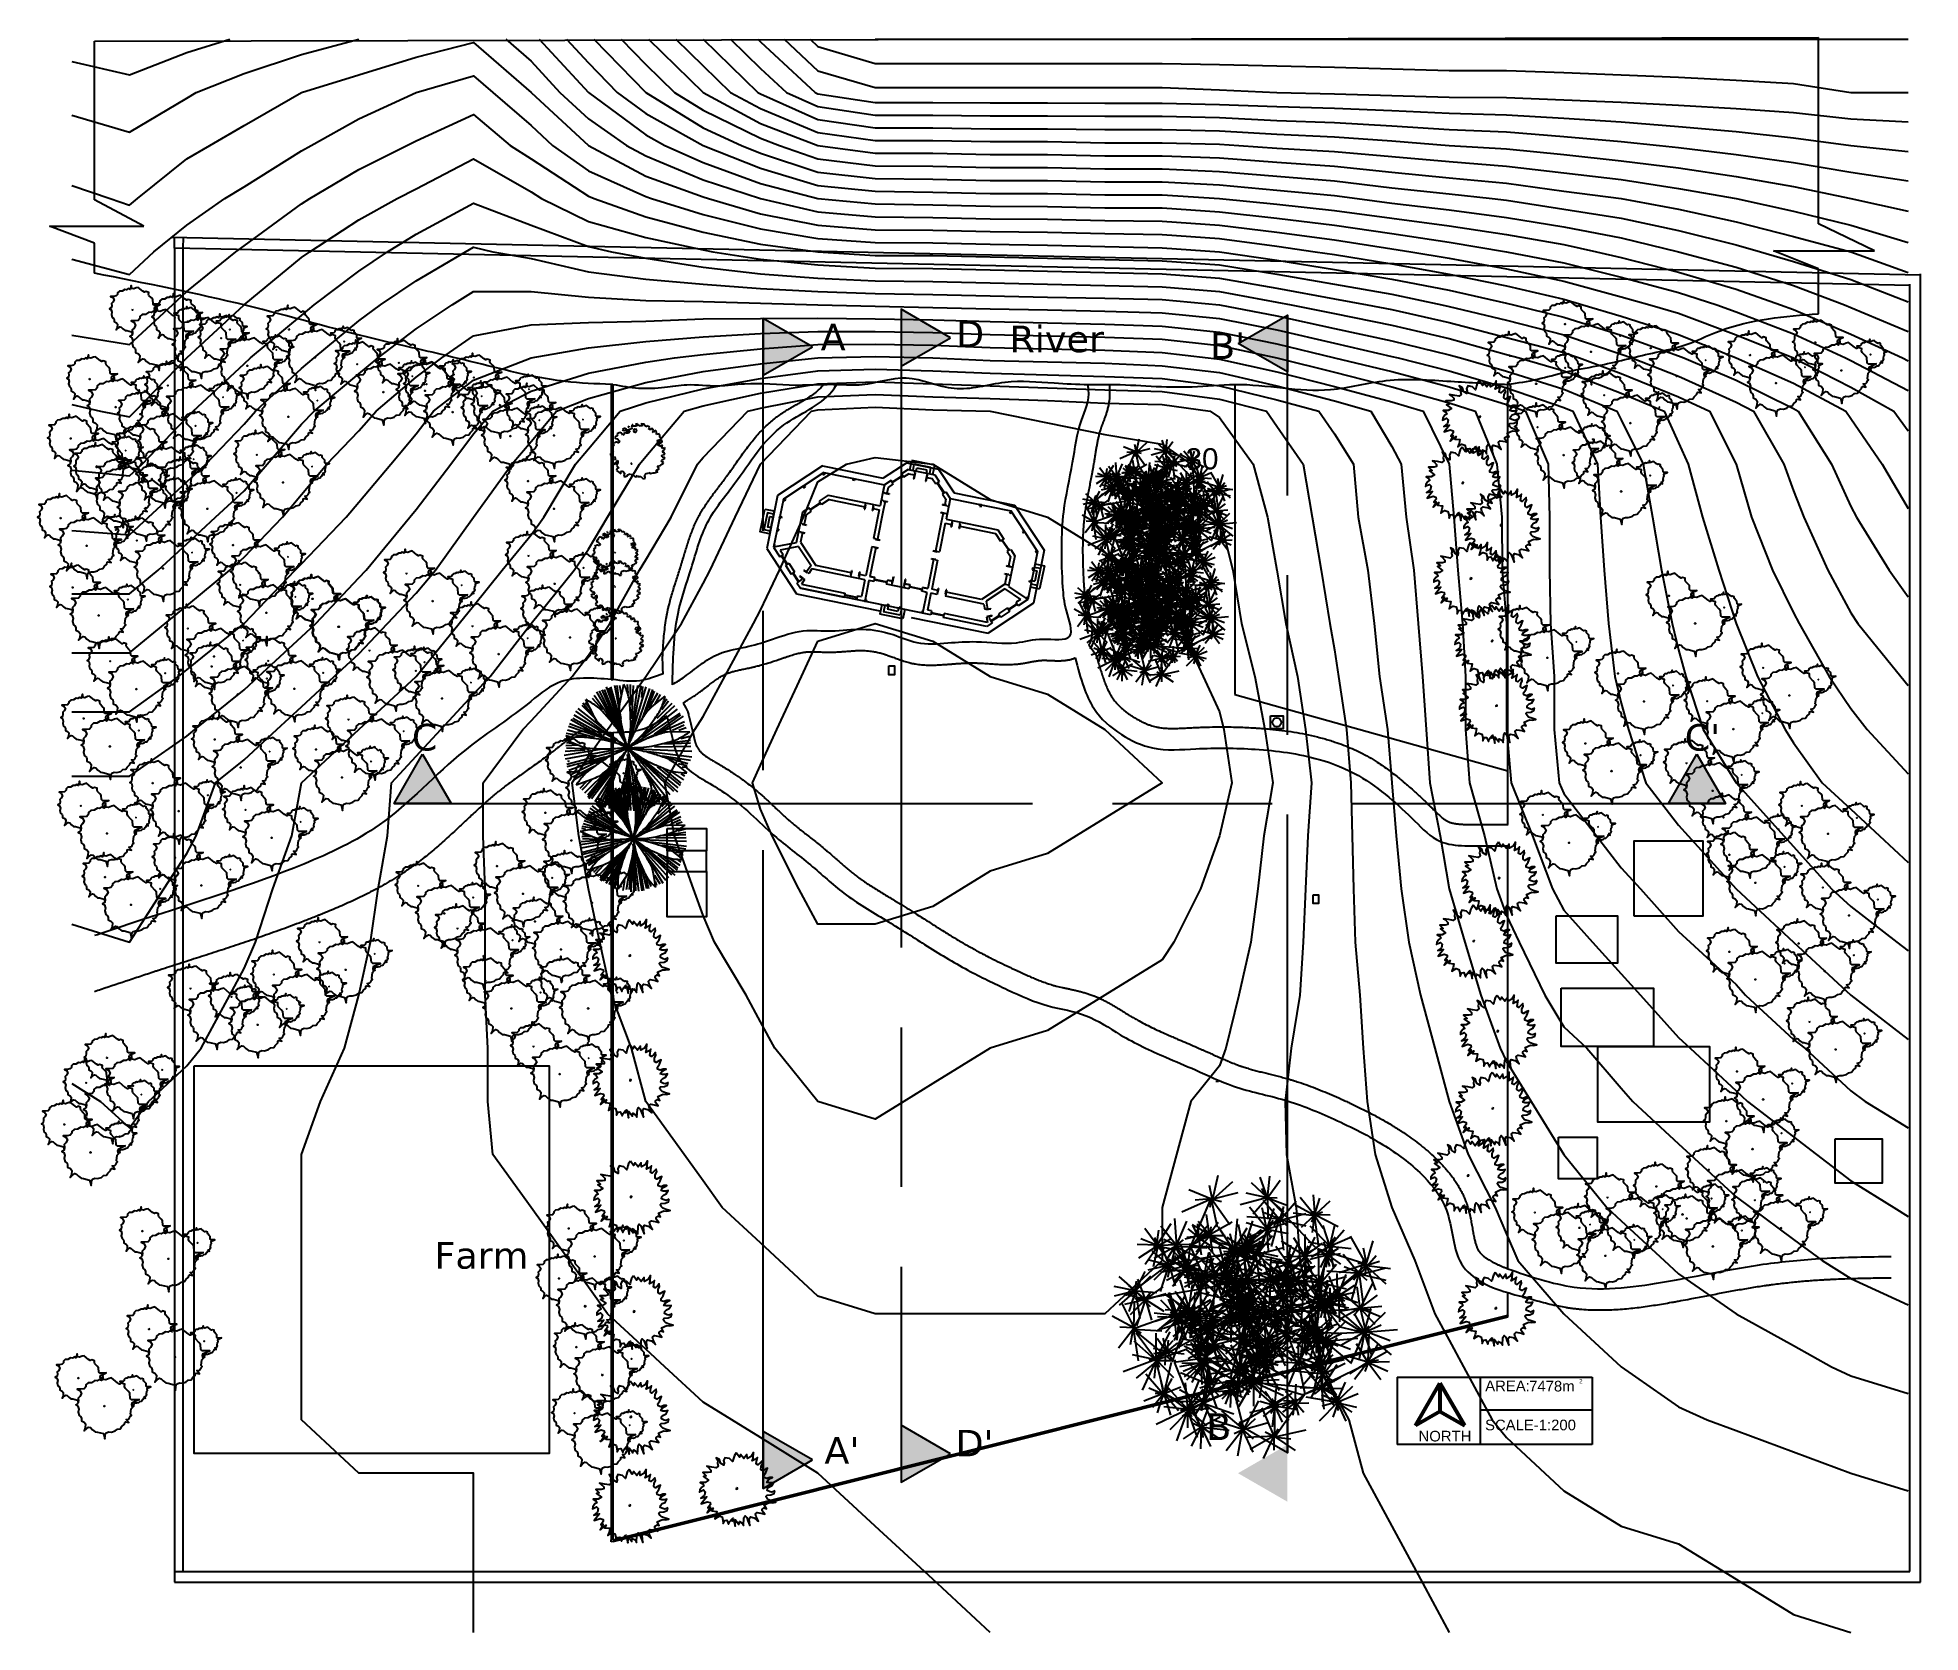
# Model space of a CAD drawing. Header units: millimetres. Extents: x 2699056 to 8562313, y 3604254 to 5198898.
# Drawn here: x 6841692 to 7018614, y 4924192 to 5074071 of the extents above; entities that cross this region are included whole.
import ezdxf

# ---------------------------------------------------------------- set-up
doc = ezdxf.new("R2010")
doc.units = ezdxf.units.MM
doc.header["$LTSCALE"] = 10
doc.header["$MEASUREMENT"] = 0
doc.linetypes.add('ACAD_ISO08W100', pattern=[36, 24, -3, 6, -3])
doc.linetypes.add('BANKLINE1', pattern=[5.5, 4, -1.5])
for name, color, linetype in [('COLUMN', 5, 'Continuous'), ('contour', 254, 'Continuous'), ('D &W', 26, 'Continuous'), ('zelen', 69, 'Continuous')]:
    doc.layers.add(name, color=color, linetype=linetype)
doc.styles.get("Standard").update_dxf_attribs({"font": 'arial.ttf'})

msp = doc.modelspace()

# ---------------------------------------------------------------- texts
at = {"color": 252, "lineweight": 18, "true_color": 0x939598}
msp.add_text('30', height=1991.4, dxfattribs=at).set_placement((6949561, 5033493, 403333272))
at = {"attachment_point": 1}
for s, width, insert, char_height in [('{\\fVerdana|b0|i0|c0|p34;A}', 7897.32, (6915275, 5047188), 2500), ('{\\fVerdana|b0|i0|c0|p34;River}', 79496, (6933009, 5047009), 2500), ("{\\fVerdana|b0|i0|c0|p34;B'}", 22521.28, (6951870, 5046372), 2500), ('{\\fVerdana|b0|i0|c0|p34;C}', 54935.32, (6876859, 5009575), 2500), ("{\\fVerdana|b0|i0|c0|p34;C'}", 36407.11, (6996467, 5009560), 2500), ('{\\fVerdana|b0|i0|c0|p34;Farm}', 24899.81, (6878978, 4960876), 2500), ('{\\fVerdana|b0|i0|c0|p34;B}', 22190.43, (6951508, 4944768), 2500), ('SCALE-1:200', 93655.49, (6977708, 4944182), 1000), ("{\\fVerdana|b0|i0|c0|p34;A'}", 12728.22, (6915623, 4942545), 2500), ('NORTH', 10260.59, (6971459, 4943133), 1000)]:
    msp.add_mtext_dynamic_manual_height_columns(s, width=width, gutter_width=12.5, heights=[0], dxfattribs=dict(at, insert=insert, char_height=char_height))
at = {"linetype": 'BANKLINE1', "attachment_point": 1}
for s, width, insert, char_height in [('{\\fVerdana|b0|i0|c0|p34;D}', 37848.98, (6927996, 5047472), 2500), ('AREA:', 14140.13, (6977723, 4947850), 1000), ('7478m', 19850.93, (6981849, 4947832), 1000), ('2', 8290.33, (6986558, 4947999), 400), ("{\\fVerdana|b0|i0|c0|p34;D'}", 23944.62, (6927945, 4943225), 2500)]:
    msp.add_mtext_dynamic_manual_height_columns(s, width=width, gutter_width=12.5, heights=[0], dxfattribs=dict(at, insert=insert, char_height=char_height))

# ---------------------------------------------------------------- blocks, each defined once
blk = doc.blocks.new('contour')
at = {"color": 9, "true_color": 0xc7c8ca}
for points in [[(296848, 171534), (302240, 170286), (307632, 172366), (311677, 173614)], [(296848, 166484), (302240, 164880), (307632, 168068), (308531, 168623), (313025, 170405), (318417, 172188), (323809, 173614)], [(337627, 173614), (339986, 171559), (342682, 168623), (345378, 166128), (348973, 163632), (350770, 162672), (356163, 160412), (361555, 158641), (366947, 157394), (372339, 156937), (377732, 156859), (383124, 156740), (388516, 156694), (393908, 156572), (399301, 156520), (404693, 156146), (410085, 155489), (415477, 154760), (420870, 153936), (422667, 153651), (426262, 153046), (431654, 152041), (437046, 150897), (442439, 149399), (445135, 148660), (447831, 147861), (453223, 145839), (458616, 143669), (464008, 140924), (468052, 138678), (469400, 136807)], [(340756, 173614), (345378, 168623), (350770, 164630), (352568, 163632), (356163, 162022), (361555, 160067), (366947, 158641), (372339, 158154), (377732, 158047), (383124, 157928), (388516, 157911), (393908, 157789), (399301, 157768), (404693, 157394), (410085, 156803), (415477, 156146), (420870, 155362), (426262, 154558), (431654, 153651), (437046, 152618), (442439, 151248), (447831, 149812), (451426, 148660), (453223, 148009), (458616, 145938), (463518, 143669), (464008, 143420), (469400, 140619)], [(343324, 173614), (345378, 171396), (348074, 168623), (350770, 166627), (356163, 163632), (361555, 161493), (366947, 159889), (372339, 159354), (377732, 159250), (383124, 159128), (388516, 159128), (393908, 159007), (399301, 159007), (404693, 158641), (410085, 158116), (415477, 157532), (420870, 156788), (426262, 156070), (431654, 155261), (437046, 154316), (440128, 153651), (442439, 153096), (447831, 151731), (453223, 150116), (457417, 148660), (458616, 148206), (464008, 145915), (468861, 143669), (469400, 143392)], [(345892, 173614), (350770, 168623), (356163, 165296), (359758, 163632), (361555, 162919), (366947, 161137), (372339, 160543), (377732, 160467), (383124, 160346), (388516, 160346), (393908, 160224), (399301, 160224), (404693, 159921), (410085, 159429), (415477, 158919), (417634, 158641), (420870, 158214), (426262, 157583), (431654, 156870), (437046, 155980), (442439, 154945), (447831, 153651), (453223, 152195), (458616, 150475), (463409, 148660), (464008, 148410), (469400, 146165)], [(348459, 173614), (350770, 171250), (353467, 168623), (356163, 166959), (361555, 164325), (363352, 163632), (366947, 162385), (372339, 161731), (377732, 161685), (383124, 161563), (388516, 161563), (393908, 161441), (399301, 161441), (404693, 161201), (410085, 160743), (415477, 160305), (420870, 159669), (426262, 159095), (430306, 158641), (431654, 158480), (437046, 157643), (442439, 156793), (447831, 155647), (453223, 154302), (455534, 153651), (458616, 152743), (464008, 151024), (469400, 148937)], [(351027, 173614), (356163, 168623), (361555, 165712), (366947, 163632), (372339, 162919), (377732, 162902), (383124, 162780), (388516, 162780), (393908, 162658), (399301, 162658), (404693, 162480), (410085, 162056), (415477, 161691), (420870, 161137), (426262, 160607), (431654, 160090), (437046, 159330), (442439, 158641), (447831, 157643), (453223, 156472), (458616, 155077), (464008, 153651), (469400, 151710)], [(353595, 173614), (356163, 171118), (358730, 168623), (361555, 167098), (366947, 164849), (372339, 164108), (377732, 164108), (383124, 163997), (388516, 163997), (393908, 163882), (399301, 163882), (404693, 163757), (406490, 163632), (410085, 163370), (415477, 163078), (420870, 162605), (426262, 162120), (431654, 161700), (437046, 161051), (442439, 160424), (447831, 159601), (453223, 158641), (458616, 157453), (464008, 156146), (469400, 154531)], [(356163, 173614), (361298, 168623), (361555, 168484), (366947, 166067), (372339, 165296), (377732, 165296), (383124, 165215), (388516, 165215), (393908, 165129), (399301, 165129), (404693, 165005), (410085, 164683), (415477, 164442), (420870, 164060), (426262, 163632), (431654, 163310), (437046, 162772), (442439, 162206), (447831, 161521), (453223, 160721), (458616, 159776), (464008, 158641), (469400, 157467)], [(358730, 173614), (361555, 170869), (363981, 168623), (366947, 167284), (372339, 166484), (377732, 166484), (383124, 166432), (388516, 166432), (393908, 166377), (399301, 166377), (404693, 166252), (410085, 165996), (415477, 165790), (420870, 165486), (426262, 165145), (431654, 164920), (437046, 164493), (442439, 164002), (446034, 163632), (447831, 163440), (453223, 162800), (458616, 162044), (464008, 161137), (469400, 160305)], [(361298, 173614), (361555, 173364), (366678, 168623), (366947, 168501), (372339, 167672), (377732, 167672), (383124, 167649), (388516, 167649), (393908, 167625), (399301, 167625), (404693, 167500), (410085, 167310), (415477, 167139), (420870, 166912), (426262, 166657), (431654, 166530), (437046, 166214), (442439, 165850), (447831, 165429), (453223, 164934), (458616, 164345), (464008, 163632), (469400, 163078)], [(363761, 173614), (366947, 170665), (372339, 169077), (377732, 169077), (383124, 169077), (388516, 169077), (393908, 169077), (399301, 169077), (404693, 168861), (410085, 168623), (415477, 168488), (420870, 168338), (426262, 168169), (431654, 168140), (437046, 167935), (442439, 167699), (447831, 167425), (453223, 167104), (458616, 166722), (464008, 166128), (469400, 165850)], [(366212, 173614), (366947, 172933), (372339, 171345), (377732, 171345), (383124, 171345), (388516, 171345), (393908, 171345), (399301, 171345), (404693, 171237), (410085, 171118), (415477, 170987), (420870, 170841), (426262, 170678), (431654, 170678), (437046, 170494), (442439, 170286), (447831, 170049), (453223, 169775), (458616, 169455), (464008, 168623), (469400, 168623)], [(372339, 173614), (377732, 173614), (383124, 173614), (388516, 173614), (393908, 173614), (399301, 173614), (404693, 173614), (410085, 173614), (415477, 173614), (420870, 173614), (426262, 173614), (431654, 173614), (437046, 173614), (442439, 173614), (447831, 173614), (453223, 173614), (458616, 173614), (464008, 173614), (469400, 173614)], [(296848, 159889), (300443, 158641), (302240, 158018), (303010, 158641), (307632, 162385), (309789, 163632), (313025, 165504), (318417, 168623), (323809, 170286), (329201, 171950), (334594, 173302), (339986, 168623), (345378, 163632), (350770, 160753), (356163, 158802), (356653, 158641), (361555, 157215), (366947, 156146), (372339, 155720), (377732, 155671), (383124, 155552), (388516, 155477), (393908, 155355), (399301, 155273), (404693, 154898), (410085, 154176), (413680, 153651), (415477, 153373), (420870, 152510), (426262, 151533), (431654, 150431), (437046, 149176), (438844, 148660), (442439, 147591), (447831, 145865), (453223, 143669), (458616, 141293), (463558, 138678), (464008, 137965), (466949, 133688), (469400, 129529)], [(296848, 152938), (302240, 151512), (304551, 153651), (307632, 156146), (311227, 158641), (313025, 159750), (318417, 163133), (319316, 163632), (323809, 166128), (329201, 168623), (334594, 170183), (336391, 168623), (339986, 165504), (342008, 163632), (345378, 161256), (350770, 158833), (351310, 158641), (356163, 157144), (361555, 155790), (366947, 154898), (372339, 154503), (377732, 154482), (383124, 154364), (388516, 154259), (393908, 154138), (399301, 154025), (404693, 153651), (410085, 152863), (415477, 151987), (420870, 151084), (426262, 150021), (431654, 148821), (432328, 148660), (437046, 147495), (442439, 145808), (447831, 143869), (448321, 143669), (453223, 141590), (458616, 138916), (459065, 138678), (462210, 133688), (464008, 129695), (464547, 128697), (467603, 123706), (469400, 121211)], [(296848, 145808), (302240, 144917), (306284, 148660), (307632, 149908), (312254, 153651), (313025, 154205), (318417, 158142), (319187, 158641), (323809, 161364), (328303, 163632), (329201, 164086), (334594, 166543), (338025, 163632), (339986, 162385), (345378, 158879), (345917, 158641), (350770, 156914), (356163, 155481), (361555, 154364), (366947, 153651), (372339, 153294), (377732, 153286), (383124, 153164), (388516, 153042), (393908, 152920), (399301, 152799), (404693, 152403), (410085, 151549), (415477, 150601), (420870, 149658), (425588, 148660), (426262, 148509), (431654, 147211), (437046, 145832), (442439, 144026), (443419, 143669), (447831, 141942), (453223, 139510), (454882, 138678), (457717, 133688), (458616, 131192), (459596, 128697), (461851, 123706), (464008, 119714), (464682, 118715), (468726, 113725), (469400, 112893)], [(296848, 139302), (299544, 138678), (302240, 138124), (302779, 138678), (307632, 143669), (313025, 148660), (318417, 153096), (319187, 153651), (323809, 156645), (327404, 158641), (329201, 159549), (334594, 162385), (339986, 159265), (340966, 158641), (345378, 156503), (350770, 154994), (356163, 153817), (357061, 153651), (361555, 152958), (366947, 152403), (372339, 152106), (377732, 152068), (383124, 151947), (388516, 151825), (393908, 151703), (399301, 151581), (404693, 151155), (410085, 150236), (415477, 149215), (418559, 148660), (420870, 148220), (426262, 146996), (431654, 145601), (437046, 144168), (438517, 143669), (442439, 142190), (447831, 140022), (450735, 138678), (453223, 133688), (454694, 128697), (456655, 123706), (458616, 119714), (459155, 118715), (461986, 113725), (464008, 110730), (465548, 108734), (469400, 104575)], [(296848, 133133), (302240, 132579), (303438, 133688), (307632, 138055), (308232, 138678), (313025, 143115), (313624, 143669), (318417, 147662), (319615, 148660), (323809, 151836), (326505, 153651), (329201, 155314), (334594, 158226), (339986, 156146), (345378, 154126), (347535, 153651), (350770, 153052), (356163, 152202), (361555, 151571), (366947, 151155), (372339, 150918), (377732, 150851), (383124, 150729), (388516, 150608), (393908, 150486), (399301, 150364), (404693, 149908), (410085, 148923), (411433, 148660), (415477, 147828), (420870, 146752), (426262, 145484), (431654, 143991), (432853, 143669), (437046, 142465), (442439, 140342), (446483, 138678), (447831, 135684), (448730, 133688), (450078, 128697), (451606, 123706), (453223, 118715), (455245, 113725), (457845, 108734), (458616, 107486), (461312, 103743), (464008, 101248), (466704, 98752), (469400, 96257)], [(296848, 127449), (302240, 127033), (304038, 128697), (307632, 132024), (309430, 133688), (313025, 137431), (314103, 138678), (318417, 142671), (319615, 143669), (323809, 147163), (325831, 148660), (329201, 150928), (333823, 153651), (334594, 154067), (336391, 153651), (339986, 153027), (345378, 151749), (350770, 151056), (356163, 150592), (361555, 150185), (366947, 149908), (372339, 149729), (377732, 149634), (383124, 149512), (388516, 149390), (393908, 149269), (399301, 149147), (404693, 148660), (410085, 147609), (415477, 146442), (420870, 145284), (426262, 143972), (427340, 143669), (431654, 142421), (437046, 140744), (442024, 138678), (442439, 137847), (444513, 133688), (445380, 128697), (446213, 123706), (447232, 118715), (447831, 116220), (448505, 113725), (450142, 108734), (453223, 103743), (457717, 98752), (458616, 97754), (462210, 93762), (464008, 92098), (468322, 88771), (469400, 87939)], [(296848, 121488), (302240, 121488), (304936, 123706), (307632, 126202), (310329, 128697), (313025, 131192), (315182, 133688), (318417, 137431), (319615, 138678), (323809, 142172), (325607, 143669), (329201, 146391), (332572, 148660), (334594, 149908), (339986, 149908), (345378, 149373), (350770, 149059), (356163, 148982), (361555, 148799), (366947, 148660), (372339, 148541), (377732, 148422), (383124, 148295), (388516, 148173), (393908, 148051), (399301, 147911), (404693, 147380), (410085, 146296), (415477, 145055), (420870, 143816), (421469, 143669), (426262, 142459), (431654, 140862), (437046, 139023), (437876, 138678), (440192, 133688), (440478, 128697), (440821, 123706), (441240, 118715), (441840, 113725), (442439, 111229), (443113, 108734), (444750, 103743), (447831, 99750), (448730, 98752), (453223, 93762), (458616, 88771), (464008, 83780), (469400, 79621)], [(296848, 115943), (302240, 115943), (305610, 118715), (307632, 120379), (311677, 123706), (313025, 124954), (316620, 128697), (318417, 130836), (320813, 133688), (323809, 136807), (325427, 138678), (329201, 141854), (331598, 143669), (334594, 145749), (339986, 146788), (345378, 146996), (350770, 147124), (356163, 147329), (361555, 147377), (366947, 147412), (372339, 147353), (377732, 147234), (383124, 147078), (388516, 146956), (393908, 146834), (399301, 146664), (404693, 146101), (410085, 144983), (415477, 143669), (420870, 142386), (426262, 140947), (431654, 139302), (433452, 138678), (435576, 133688), (435698, 128697), (435698, 123706), (435802, 118715), (436148, 113725), (436148, 108734), (436597, 103743), (437046, 102745), (440128, 98752), (442439, 95758), (444236, 93762), (447831, 89769), (448909, 88771), (453223, 84778), (454122, 83780), (458616, 79621), (459694, 78789), (464008, 74797), (465356, 73798), (469400, 71303)], [(296848, 110397), (302240, 110397), (306862, 113725), (307632, 114348), (313025, 118715), (317818, 123706), (318417, 124330), (322611, 128697), (323809, 130123), (326805, 133688), (329201, 136540), (330819, 138678), (334594, 141590), (339986, 143669), (345378, 144620), (350770, 145205), (356163, 145665), (361555, 145951), (366947, 146165), (372339, 146165), (377732, 146046), (383124, 145860), (388516, 145739), (393908, 145617), (399301, 145416), (404693, 144821), (410085, 143669), (415477, 142320), (420870, 140960), (426262, 139435), (428713, 138678), (430756, 133688), (431205, 128697), (431239, 123706), (431654, 118715), (431654, 113725), (431654, 108734), (432104, 103743), (434105, 98752), (435968, 93762), (437046, 91765), (439743, 88771), (442439, 85776), (444236, 83780), (447831, 79787), (448909, 78789), (453223, 74797), (454302, 73798), (458616, 70471), (460772, 68808), (464008, 66312), (468052, 63817), (469400, 62985)], [(296848, 104367), (302240, 104367), (307632, 108110), (308403, 108734), (313025, 112477), (314373, 113725), (318417, 117468), (319765, 118715), (323809, 122993), (324483, 123706), (328602, 128697), (329201, 129410), (332437, 133688), (334594, 136540), (336391, 138678), (339986, 140550), (345378, 142243), (350770, 143285), (353467, 143669), (356163, 144002), (361555, 144525), (366947, 144917), (372339, 144976), (377732, 144857), (383124, 144643), (388516, 144521), (393908, 144400), (399301, 144168), (403615, 143669), (404693, 143544), (410085, 142356), (415477, 140971), (420870, 139534), (423811, 138678), (426262, 133688), (426711, 128697), (427092, 123706), (427506, 118715), (427803, 113725), (427803, 108734), (428188, 103743), (429580, 98752), (430756, 93762), (431654, 91266), (432853, 88771), (435249, 83780), (437046, 80786), (439203, 78789), (442439, 75046), (443517, 73798), (447831, 69806), (448909, 68808), (453223, 64815), (454571, 63817), (458616, 60822), (461312, 58826), (464008, 57162), (469400, 54667)], [(296848, 90434), (302240, 88771), (305475, 93762), (307632, 97089), (308531, 98752), (310329, 103743), (313025, 105882), (316106, 108734), (318417, 110873), (321498, 113725), (323809, 115863), (326505, 118715), (329201, 121567), (330999, 123706), (334594, 128697), (338189, 133688), (339986, 135827), (342382, 138678), (345378, 139867), (350770, 141366), (356163, 142381), (361555, 143115), (366947, 143669), (372339, 143788), (377732, 143669), (383124, 143432), (388516, 143304), (393908, 143170), (399301, 142939), (404693, 142297), (410085, 141042), (415477, 139623), (418909, 138678), (420870, 135351), (421768, 133688), (422218, 128697), (422944, 123706), (423358, 118715), (423773, 113725), (424105, 108734), (424465, 103743), (425432, 98752), (426262, 93762), (427733, 88771), (429258, 83780), (431055, 78789), (431654, 77542), (433965, 73798), (437046, 68808), (441091, 63817), (442439, 62569), (446483, 58826), (447831, 57578), (453223, 53835), (458616, 50841), (462210, 48845), (464008, 48013), (469400, 46349)], [(296848, 75462), (299544, 73798), (302240, 71303), (304038, 73798), (307632, 77126), (308980, 78789), (311677, 83780), (313025, 86275), (314103, 88771), (315721, 93762), (317518, 98752), (318417, 103743), (323809, 108734), (329201, 113725), (333246, 118715), (334594, 120379), (337290, 123706), (339986, 127033), (341184, 128697), (344180, 133688), (345378, 135114), (348374, 138678), (350770, 139446), (356163, 140771), (361555, 141728), (366947, 142452), (372339, 142600), (377732, 142452), (383124, 142243), (388516, 142087), (393908, 141922), (399301, 141722), (404693, 141049), (410085, 139729), (414007, 138678), (415477, 136540), (417275, 133688), (417724, 128697), (418623, 123706), (419211, 118715), (419714, 113725), (420485, 108734), (420870, 103743), (421284, 98752), (421768, 93762), (422487, 88771), (423566, 83780), (424914, 78789), (426262, 73798), (428059, 68808), (430576, 63817), (431654, 61321), (432733, 58826), (437046, 53835), (442439, 48845), (447831, 45101), (450527, 43854), (453223, 42856), (458616, 40859), (464008, 38863), (469400, 37199)], [(334594, 23891), (334594, 28881), (334594, 33872), (334594, 38863), (329201, 38863), (323809, 38863), (318417, 43854), (318417, 48845), (318417, 53835), (318417, 58826), (318417, 63817), (318417, 68808), (320214, 73798), (322461, 78789), (323809, 83780), (324888, 88771), (325607, 93762), (326505, 98752), (326890, 103743), (329201, 106238), (331512, 108734), (334594, 112061), (336134, 113725), (339986, 118715), (344030, 123706), (345378, 125702), (347176, 128697), (350171, 133688), (350770, 134401), (354365, 138678), (356163, 139161), (361555, 140342), (366947, 141235), (372339, 141411), (377732, 141235), (383124, 141055), (388516, 140869), (393908, 140675), (399301, 140504), (404693, 139801), (409105, 138678), (410085, 137253), (412536, 133688), (413404, 128697), (414233, 123706), (415063, 118715), (415477, 116220), (415863, 113725), (416633, 108734), (417018, 103743), (417137, 98752), (417275, 93762), (417438, 88771), (417874, 83780), (418174, 78789), (418559, 73798), (419329, 68808), (420870, 63817), (423027, 58826), (424914, 53835), (426262, 51340), (427610, 48845), (430306, 43854), (431654, 42190), (435249, 38863), (437046, 37199), (442439, 33872), (447831, 32209), (453223, 28881), (458616, 25554), (464008, 23891)], [(383124, 23891), (377732, 28881), (372339, 33872), (366947, 38863), (361555, 42190), (358859, 43854), (356163, 45517), (352568, 48845), (350770, 50508), (347176, 53835), (345378, 56331), (343581, 58826), (339986, 63817), (336391, 68808), (335942, 73798), (335942, 78789), (335672, 83780), (335672, 88771), (335672, 93762), (335492, 98752), (335492, 103743), (339216, 108734), (339986, 109566), (343838, 113725), (345378, 115721), (347400, 118715), (350171, 123706), (350770, 124704), (353167, 128697), (355623, 133688), (356163, 134311), (360357, 138678), (361555, 138956), (366947, 140017), (372339, 140223), (377732, 140017), (383124, 139867), (388516, 139652), (393908, 139427), (399301, 139287), (403794, 138678), (404693, 138055), (407838, 133688), (409187, 128697), (410085, 123706), (410915, 118715), (412011, 113725), (412781, 108734), (413321, 103743), (412989, 98752), (412781, 93762), (412536, 88771), (412242, 83780), (411433, 78789), (410856, 73798), (410984, 68808), (411883, 63817), (412242, 58826), (413321, 53835), (414399, 48845), (415477, 46349), (416825, 43854), (418174, 38863), (420870, 33872), (423566, 28881), (426262, 23891)], [(366947, 138800), (372339, 139035), (377732, 138800), (383124, 138678), (388516, 137569), (393908, 136460), (399301, 135559), (401997, 133688), (404693, 128697), (405937, 123706), (406767, 118715), (408011, 113725), (408930, 108734), (409700, 103743), (408841, 98752), (408288, 93762), (407634, 88771), (406490, 83780), (405292, 78789), (404693, 77126), (401997, 73798), (400649, 68808), (399301, 63817), (399301, 58826), (393908, 53835), (388516, 53835), (383124, 53835), (377732, 53835), (372339, 53835), (366947, 55499), (363352, 58826), (361555, 60490), (357960, 63817), (356163, 66312), (354365, 68808), (350770, 73798), (349422, 78789), (347535, 83780), (346457, 88771), (345378, 93762), (344479, 98752), (343838, 103743), (345378, 106238), (347176, 108734), (350770, 113725), (354141, 118715), (356163, 122458), (356837, 123706), (359158, 128697), (361555, 133688), (366348, 138678), (366947, 138800)], [(372339, 134311), (377732, 133688), (383124, 130360), (388516, 128697), (393908, 125370), (396605, 123706), (399301, 122043), (400841, 118715), (403152, 113725), (404693, 110397), (405078, 108734), (405848, 103743), (404693, 98752), (402896, 93762), (400379, 88771), (399301, 87107), (393908, 83780), (388516, 80453), (383124, 78789), (377732, 75462), (375036, 73798), (372339, 72135), (366947, 73798), (362903, 78789), (361555, 81285), (360207, 83780), (357241, 88771), (356163, 91266), (355264, 93762), (353467, 98752), (352568, 103743), (355392, 108734), (356163, 109982), (358185, 113725), (360881, 118715), (361555, 119963), (363352, 123706), (365599, 128697), (366947, 132024), (369643, 133688), (372339, 134311)], [(366947, 117052), (372339, 118715), (377732, 117052), (383124, 113725), (388516, 112061), (393908, 108734), (399301, 103743), (393908, 100416), (391212, 98752), (388516, 97089), (383124, 95425), (380428, 93762), (377732, 92098), (372339, 90434), (366947, 90434), (365150, 93762), (362633, 98752), (361555, 101248), (360785, 103743), (361555, 105407), (363096, 108734), (365407, 113725), (366947, 117052)]]:
    blk.add_lwpolyline(points, dxfattribs=at)
blk = doc.blocks.new('DADA')
at = {"layer": 'D &W'}
for p, q in [((3991.45, 3694.9), (3991.45, 3695.5)), ((3991.45, 3695.5), (3991.49, 3695.5)), ((3991.45, 3694.9), (3991.49, 3694.9)), ((3991.49, 3694.9), (3991.49, 3695.5)), ((3992.61, 3694.9), (3992.61, 3695.5)), ((3992.65, 3695.5), (3992.61, 3695.5)), ((3992.65, 3694.9), (3992.61, 3694.9)), ((3992.65, 3694.9), (3992.65, 3695.5))]:
    blk.add_line(p, q, dxfattribs=at)
blk = doc.blocks.new('SDAWDA')
at = {"layer": 'D &W'}
h = blk.add_hatch(color=0, dxfattribs=at)
h.dxf.hatch_style = 1
h.paths.add_polyline_path([(3989.8, 3694.9), (3989.76, 3694.9), (3989.76, 3694.86), (3989.8, 3694.86)])
h.paths.add_polyline_path([(3990.96, 3694.86), (3990.96, 3694.9), (3990.92, 3694.9), (3990.92, 3694.86)])
for p, q in [((3989.76, 3694.9), (3990.96, 3694.9)), ((3989.76, 3694.9), (3989.76, 3694.86)), ((3989.76, 3694.86), (3990.96, 3694.86)), ((3989.8, 3694.9), (3989.8, 3694.86)), ((3990.92, 3694.9), (3990.92, 3694.86)), ((3990.96, 3694.9), (3990.96, 3694.86))]:
    blk.add_line(p, q, dxfattribs=at)
blk = doc.blocks.new('ASDAW')
at = {"layer": 'D &W'}
for p, q in [((3995.81, 3694.88), (3995.81, 3695.28)), ((3995.81, 3695.28), (3995.85, 3695.28)), ((3995.85, 3694.88), (3995.81, 3694.88)), ((3995.85, 3694.88), (3995.85, 3695.28)), ((3996.57, 3694.88), (3996.57, 3695.28)), ((3996.61, 3695.28), (3996.57, 3695.28)), ((3996.61, 3694.88), (3996.57, 3694.88)), ((3996.61, 3694.88), (3996.61, 3695.28))]:
    blk.add_line(p, q, dxfattribs=at)
blk = doc.blocks.new('AAAAAA')
at = {"layer": 'D &W'}
for p, q in [((3982.29, 3694.88), (3982.29, 3695.28)), ((3982.29, 3695.28), (3982.33, 3695.28)), ((3982.29, 3694.88), (3982.33, 3694.88)), ((3982.33, 3694.88), (3982.33, 3695.28)), ((3982.95, 3694.88), (3982.95, 3695.28)), ((3982.99, 3695.28), (3982.95, 3695.28)), ((3982.95, 3694.88), (3982.99, 3694.88)), ((3982.99, 3694.88), (3982.99, 3695.28))]:
    blk.add_line(p, q, dxfattribs=at)
blk = doc.blocks.new('ASDA')
h = blk.add_hatch(color=0)
h.dxf.hatch_style = 1
h.paths.add_polyline_path([(3984.23, 3699.56), (3984.19, 3699.56), (3984.19, 3699.52), (3984.23, 3699.52)])
h.paths.add_polyline_path([(3985.35, 3699.52), (3985.35, 3699.56), (3985.31, 3699.56), (3985.31, 3699.52)])
at = {"layer": 'D &W'}
for p, q in [((3984.19, 3699.56), (3985.35, 3699.56)), ((3984.19, 3699.56), (3984.19, 3699.52)), ((3984.19, 3699.52), (3985.35, 3699.52)), ((3984.23, 3699.56), (3984.23, 3699.52)), ((3985.31, 3699.56), (3985.31, 3699.52)), ((3985.35, 3699.56), (3985.35, 3699.52))]:
    blk.add_line(p, q, dxfattribs=at)
blk = doc.blocks.new('12355')
at = {"layer": 'D &W'}
for p, q in [((3982.65, 3699.96), (3982.38, 3700.23)), ((3983.2, 3701.05), (3983.47, 3700.78))]:
    blk.add_line(p, q, dxfattribs=at)
at = {"layer": 'D &W', "rotation": 45}
blk.add_blockref('ASDA', (3781.24, -1733.13), dxfattribs=at)
blk = doc.blocks.new('AAAW')
at = {"layer": 'D &W'}
h = blk.add_hatch(color=256, dxfattribs=at)
h.dxf.hatch_style = 1
h.paths.add_polyline_path([(3980.77, 3695.33), (3980.74, 3695.3), (3980.77, 3695.28), (3980.79, 3695.3)])
h.paths.add_polyline_path([(3981.39, 3694.65), (3981.42, 3694.62), (3981.45, 3694.65), (3981.42, 3694.68)])
at = {"layer": 'COLUMN', "color": 1}
for p, q in [((3980.89, 3695.45), (3980.62, 3695.18)), ((3981.57, 3694.77), (3981.3, 3694.5))]:
    blk.add_line(p, q, dxfattribs=at)
at = {"layer": 'D &W'}
for p, q in [((3981.42, 3694.62), (3980.74, 3695.3)), ((3981.45, 3694.65), (3980.77, 3695.33)), ((3980.79, 3695.3), (3980.77, 3695.28)), ((3981.42, 3694.68), (3981.39, 3694.65)), ((3981.45, 3694.65), (3981.42, 3694.62))]:
    blk.add_line(p, q, dxfattribs=at)
blk = doc.blocks.new('asdawd')
at = {"color": 3, "linetype": 'BANKLINE1', "ltscale": 0.2}
for p, q in [((4114.23, 3769.4), (4112.35, 3767.53)), ((4114.23, 3769.4), (4117.29, 3769.4)), ((4117.29, 3769.4), (4119.17, 3767.53)), ((4106.55, 3767.53), (4102.97, 3763.95)), ((4106.55, 3767.53), (4112.35, 3767.53)), ((4119.17, 3767.53), (4124.97, 3767.53)), ((4124.97, 3767.53), (4128.55, 3763.95)), ((4102.97, 3763.95), (4102.97, 3758.85)), ((4128.55, 3763.95), (4128.55, 3758.85)), ((4102.97, 3758.85), (4106.57, 3755.24)), ((4128.55, 3758.85), (4124.95, 3755.24)), ((4106.57, 3755.24), (4124.95, 3755.24))]:
    blk.add_line(p, q, dxfattribs=at)
for p, q in [((4114.48, 3768.8), (4113.95, 3768.28)), ((4114.48, 3768.8), (4117.05, 3768.8)), ((4116.86, 3769.7), (4114.66, 3769.7)), ((4114.66, 3768.8), (4114.66, 3769.7)), ((4116.56, 3769.4), (4114.96, 3769.4)), ((4114.96, 3768.8), (4114.96, 3769.4)), ((4116.26, 3769.1), (4115.26, 3769.1)), ((4115.26, 3768.8), (4115.26, 3769.1)), ((4116.26, 3768.8), (4116.26, 3769.1)), ((4116.56, 3768.8), (4116.56, 3769.4)), ((4116.86, 3768.8), (4116.86, 3769.7)), ((4117.05, 3768.8), (4117.57, 3768.28)), ((4106.8, 3766.93), (4103.57, 3763.7)), ((4106.8, 3766.93), (4112.6, 3766.93)), ((4113.13, 3767.46), (4112.6, 3766.93)), ((4112.6, 3766.93), (4112.6, 3766.19)), ((4112.6, 3766.72), (4112.6, 3764.93)), ((4113.4, 3767.19), (4112.98, 3766.77)), ((4112.98, 3766.77), (4112.98, 3766.23)), ((4114.63, 3768.42), (4114.22, 3768.01)), ((4114.63, 3768.42), (4115.16, 3768.42)), ((4116.36, 3768.42), (4116.89, 3768.42)), ((4116.89, 3768.42), (4117.3, 3768.01)), ((4118.12, 3767.19), (4118.54, 3766.77)), ((4118.39, 3767.46), (4118.92, 3766.93)), ((4118.54, 3766.77), (4118.54, 3766.23)), ((4118.92, 3766.93), (4124.72, 3766.93)), ((4118.92, 3766.93), (4118.92, 3766.19)), ((4118.92, 3766.72), (4118.92, 3764.93)), ((4124.72, 3766.93), (4127.95, 3763.7)), ((4107.63, 3764.93), (4106.91, 3764.2)), ((4107.63, 3764.93), (4112.6, 3764.93)), ((4112.6, 3765.47), (4112.6, 3764.93)), ((4112.98, 3765.43), (4112.98, 3764.55)), ((4118.54, 3765.43), (4118.54, 3764.55)), ((4118.92, 3765.47), (4118.92, 3764.93)), ((4118.92, 3764.93), (4123.89, 3764.93)), ((4123.89, 3764.93), (4124.62, 3764.2)), ((4103.57, 3763.7), (4103.57, 3759.1)), ((4106.09, 3763.38), (4105.57, 3762.87)), ((4107.79, 3764.55), (4107.18, 3763.94)), ((4107.79, 3764.55), (4111.2, 3764.55)), ((4112, 3764.55), (4112.6, 3764.55)), ((4112.6, 3764.55), (4112.6, 3761.8)), ((4112.98, 3764.55), (4112.98, 3761.8)), ((4118.54, 3764.55), (4118.54, 3761.8)), ((4118.92, 3764.55), (4119.52, 3764.55)), ((4118.92, 3764.55), (4118.92, 3761.8)), ((4120.32, 3764.55), (4123.74, 3764.55)), ((4123.74, 3764.55), (4124.35, 3763.94)), ((4125.44, 3763.38), (4125.95, 3762.87)), ((4127.95, 3763.7), (4127.95, 3759.1)), ((4105.57, 3762.87), (4105.57, 3759.93)), ((4106.36, 3763.12), (4105.95, 3762.71)), ((4105.95, 3762.71), (4105.95, 3761.8)), ((4125.17, 3763.12), (4125.57, 3762.71)), ((4125.57, 3762.71), (4125.57, 3761.8)), ((4125.95, 3762.87), (4125.95, 3759.93)), ((4127.95, 3762.5), (4128.85, 3762.5)), ((4127.95, 3762.2), (4128.55, 3762.2)), ((4127.95, 3761.9), (4128.25, 3761.9)), ((4128.25, 3761.9), (4128.25, 3760.9)), ((4128.55, 3762.2), (4128.55, 3760.6)), ((4128.85, 3762.5), (4128.85, 3760.3)), ((4105.57, 3759.93), (4103.57, 3759.1)), ((4105.86, 3759.63), (4104.24, 3758.96)), ((4105.86, 3759.63), (4107.36, 3758.14)), ((4105.95, 3761), (4105.95, 3760.08)), ((4105.95, 3760.08), (4107.81, 3758.22)), ((4112.6, 3761), (4112.6, 3758.22)), ((4112.98, 3761), (4112.98, 3758.22)), ((4118.54, 3761), (4118.54, 3758.22)), ((4118.92, 3761), (4118.92, 3758.22)), ((4125.57, 3760.08), (4123.71, 3758.22)), ((4125.66, 3759.63), (4124.16, 3758.14)), ((4125.57, 3761), (4125.57, 3760.08)), ((4125.66, 3759.63), (4127.28, 3758.96)), ((4125.95, 3759.93), (4127.95, 3759.1)), ((4127.95, 3760.9), (4128.25, 3760.9)), ((4127.95, 3760.6), (4128.55, 3760.6)), ((4127.95, 3760.3), (4128.85, 3760.3)), ((4103.57, 3759.1), (4104.33, 3758.34)), ((4104.24, 3758.96), (4104.59, 3758.61)), ((4105.27, 3757.93), (4105.98, 3757.22)), ((4107.36, 3758.14), (4107.08, 3757.45)), ((4107.51, 3757.84), (4107.31, 3757.36)), ((4112.6, 3757.84), (4107.51, 3757.84)), ((4111.2, 3758.22), (4107.81, 3758.22)), ((4112.6, 3758.22), (4112, 3758.22)), ((4112.6, 3757.84), (4112.6, 3756.22)), ((4113.47, 3758.22), (4112.98, 3758.22)), ((4112.98, 3758.22), (4113.47, 3758.22)), ((4113.47, 3757.84), (4112.98, 3757.84)), ((4112.98, 3757.84), (4112.98, 3755.84)), ((4115.16, 3758.22), (4114.67, 3758.22)), ((4114.67, 3758.22), (4115.16, 3758.22)), ((4116.85, 3757.84), (4114.67, 3757.84)), ((4116.85, 3758.22), (4116.36, 3758.22)), ((4116.36, 3758.22), (4116.85, 3758.22)), ((4118.54, 3758.22), (4118.05, 3758.22)), ((4118.05, 3758.22), (4118.54, 3758.22)), ((4118.54, 3757.84), (4118.05, 3757.84)), ((4118.54, 3757.84), (4118.54, 3755.84)), ((4119.52, 3758.22), (4118.92, 3758.22)), ((4119.52, 3757.84), (4118.92, 3757.84)), ((4118.92, 3757.84), (4118.92, 3756.22)), ((4123.71, 3758.22), (4120.32, 3758.22)), ((4124.01, 3757.84), (4120.32, 3757.84)), ((4124.01, 3757.84), (4124.21, 3757.36)), ((4124.16, 3758.14), (4124.44, 3757.45)), ((4126.25, 3757.93), (4125.54, 3757.22)), ((4127.28, 3758.96), (4126.93, 3758.61)), ((4127.95, 3759.1), (4127.2, 3758.34)), ((4105, 3757.66), (4105.71, 3756.96)), ((4106.39, 3756.28), (4106.82, 3755.84)), ((4106.66, 3756.55), (4106.69, 3756.52)), ((4106.81, 3756.81), (4106.69, 3756.52)), ((4107.04, 3756.71), (4106.84, 3756.22)), ((4106.84, 3756.22), (4111, 3756.22)), ((4112.2, 3756.22), (4112.6, 3756.22)), ((4119.32, 3756.22), (4118.92, 3756.22)), ((4124.68, 3756.22), (4120.52, 3756.22)), ((4124.48, 3756.71), (4124.68, 3756.22)), ((4125.13, 3756.28), (4124.7, 3755.84)), ((4124.71, 3756.81), (4124.83, 3756.52)), ((4124.86, 3756.55), (4124.83, 3756.52)), ((4126.52, 3757.66), (4125.81, 3756.96)), ((4119.32, 3755.84), (4106.82, 3755.84)), ((4106.82, 3755.84), (4111, 3755.84)), ((4114.62, 3755.84), (4114.62, 3754.94)), ((4116.82, 3754.94), (4114.62, 3754.94)), ((4114.92, 3755.84), (4114.92, 3755.24)), ((4116.52, 3755.24), (4114.92, 3755.24)), ((4115.22, 3755.84), (4115.22, 3755.54)), ((4116.22, 3755.54), (4115.22, 3755.54)), ((4116.22, 3755.84), (4116.22, 3755.54)), ((4116.52, 3755.84), (4116.52, 3755.24)), ((4116.82, 3755.84), (4116.82, 3754.94)), ((4124.7, 3755.84), (4120.52, 3755.84))]:
    blk.add_line(p, q)
at = {"layer": 'COLUMN'}
for points in [[(4106.91, 3766.82), (4106.8, 3766.72), (4106.7, 3766.82), (4106.8, 3766.93)], [(4109.78, 3766.78), (4109.63, 3766.78), (4109.63, 3766.93), (4109.78, 3766.93)], [(4121.75, 3766.78), (4121.9, 3766.78), (4121.9, 3766.93), (4121.75, 3766.93)], [(4124.61, 3766.82), (4124.72, 3766.72), (4124.83, 3766.82), (4124.72, 3766.93)], [(4105.35, 3765.26), (4105.24, 3765.15), (4105.13, 3765.26), (4105.24, 3765.37)], [(4126.18, 3765.26), (4126.28, 3765.15), (4126.39, 3765.26), (4126.28, 3765.37)], [(4103.78, 3763.7), (4103.68, 3763.59), (4103.57, 3763.7), (4103.68, 3763.8)], [(4127.74, 3763.7), (4127.85, 3763.59), (4127.95, 3763.7), (4127.85, 3763.8)], [(4103.72, 3761.9), (4103.57, 3761.9), (4103.57, 3762.05), (4103.72, 3762.05)], [(4127.8, 3761.9), (4127.95, 3761.9), (4127.95, 3762.05), (4127.8, 3762.05)], [(4103.72, 3760.9), (4103.57, 3760.9), (4103.57, 3760.75), (4103.72, 3760.75)], [(4127.8, 3760.9), (4127.95, 3760.9), (4127.95, 3760.75), (4127.8, 3760.75)], [(4103.72, 3759.31), (4103.57, 3759.31), (4103.57, 3759.16), (4103.72, 3759.16)], [(4127.8, 3759.31), (4127.95, 3759.31), (4127.95, 3759.16), (4127.8, 3759.16)], [(4112.98, 3755.99), (4113.13, 3755.99), (4113.13, 3755.84), (4112.98, 3755.84)], [(4115.07, 3755.99), (4115.22, 3755.99), (4115.22, 3755.84), (4115.07, 3755.84)], [(4116.22, 3755.99), (4116.37, 3755.99), (4116.37, 3755.84), (4116.22, 3755.84)], [(4118.39, 3755.99), (4118.54, 3755.99), (4118.54, 3755.84), (4118.39, 3755.84)]]:
    blk.add_lwpolyline(points, close=True, dxfattribs=at)
at = {"layer": 'D &W'}
for p, q in [((4115.16, 3768.64), (4115.16, 3768.8)), ((4116.36, 3768.64), (4116.36, 3768.8)), ((4111.24, 3764.74), (4111.24, 3764.93)), ((4111.96, 3764.74), (4111.96, 3764.93)), ((4112.79, 3766.19), (4112.6, 3766.19)), ((4112.79, 3765.47), (4112.6, 3765.47)), ((4118.73, 3766.19), (4118.92, 3766.19)), ((4118.73, 3765.47), (4118.92, 3765.47)), ((4119.56, 3764.74), (4119.56, 3764.93)), ((4120.28, 3764.74), (4120.28, 3764.93)), ((4105.76, 3761.8), (4105.57, 3761.8)), ((4112.79, 3761.8), (4112.6, 3761.8)), ((4118.73, 3761.8), (4118.92, 3761.8)), ((4125.76, 3761.8), (4125.95, 3761.8)), ((4105.76, 3761), (4105.57, 3761)), ((4112.79, 3761), (4112.6, 3761)), ((4118.73, 3761), (4118.92, 3761)), ((4125.57, 3760.08), (4125.95, 3760.08)), ((4125.76, 3761), (4125.95, 3761)), ((4111.2, 3758.22), (4111.2, 3757.84)), ((4112, 3758.22), (4112, 3757.84)), ((4113.47, 3757.84), (4113.47, 3758.22)), ((4114.67, 3757.84), (4114.67, 3758.22)), ((4115.16, 3757.84), (4115.16, 3758.22)), ((4116.36, 3757.84), (4116.36, 3758.22)), ((4116.85, 3757.84), (4116.85, 3758.22)), ((4118.05, 3757.84), (4118.05, 3758.22)), ((4119.52, 3758.22), (4119.52, 3757.84)), ((4120.32, 3758.22), (4120.32, 3757.84)), ((4106.92, 3756.76), (4107.04, 3756.71)), ((4107.19, 3757.41), (4107.31, 3757.36)), ((4111, 3756.22), (4111, 3755.84)), ((4112.2, 3756.22), (4112.2, 3755.84)), ((4119.32, 3756.22), (4119.32, 3755.84)), ((4120.52, 3756.22), (4120.52, 3755.84)), ((4124.34, 3757.41), (4124.21, 3757.36)), ((4124.6, 3756.76), (4124.48, 3756.71))]:
    blk.add_line(p, q, dxfattribs=at)
at = {"layer": 'COLUMN'}
for p in [(123.71, 63.16), (125.09, 61.77)]:
    blk.add_blockref('AAAW', p, dxfattribs=at)
at = {"layer": 'COLUMN', "xscale": -1}
for p in [(8107.81, 63.16), (8106.43, 61.77)]:
    blk.add_blockref('AAAW', p, dxfattribs=at)
at = {"layer": 'D &W', "xscale": -1}
for name, p, rotation in [('DADA', (123.71, 7463.53), 180), ('ASDAW', (417.92, -230.39), 270), ('ASDAW', (123.71, 7459.61), 180), ('ASDAW', (410.88, -234.82), 270), ('ASDAW', (417.92, -234.82), 270), ('AAAAAA', (2234.94, -1336.36), 292.4999999999961)]:
    blk.add_blockref(name, p, dxfattribs=dict(at, rotation=rotation))
at = {"layer": 'D &W'}
for name, p in [('12355', (130.75, 67.23)), ('12355', (123.71, 63.16)), ('SDAWDA', (123.71, 63.16)), ('DADA', (123.71, 63.16)), ('SDAWDA', (127.09, 63.16)), ('ASDAW', (123.71, 63.16)), ('SDAWDA', (129.56, 61.16))]:
    blk.add_blockref(name, p, dxfattribs=at)
at = {"layer": 'D &W', "xscale": -1}
for name, p in [('12355', (8100.77, 67.23)), ('12355', (8107.81, 63.16)), ('ASDAW', (8107.81, 63.16)), ('SDAWDA', (8101.97, 61.16))]:
    blk.add_blockref(name, p, dxfattribs=at)
at = {"layer": 'D &W'}
for name, p, rotation in [('ASDAW', (7813.61, -230.39), 90.00000000000001), ('ASDAW', (8107.81, 7459.61), 180), ('ASDAW', (7813.61, -234.82), 90.00000000000001), ('ASDAW', (7820.64, -234.82), 90.00000000000001), ('AAAAAA', (5996.58, -1336.36), 67.50000000000391)]:
    blk.add_blockref(name, p, dxfattribs=dict(at, rotation=rotation))
blk = doc.blocks.new('z_96')
at = {"color": 86, "linetype": 'Continuous'}
for p, q in [((-282, 143), (-440, 264)), ((-279, 140), (-327, 271)), ((-280, 150), (-254, 304)), ((-277, 144), (-209, 319)), ((-276, 141), (-147, 221)), ((-10, 183), (-130, 223)), ((2, 182), (-93, 262)), ((-2, 184), (-55, 292)), ((1, 182), (29, 300)), ((4, 189), (59, 265)), ((6, 185), (92, 285)), ((396, 95), (439, 246)), ((-283, 139), (-471, 115)), ((-292, 134), (-431, 180)), ((-279, 142), (-398, 17)), ((-286, 137), (-375, 92)), ((-278, 140), (-313, -1)), ((-279, 135), (-307, 100)), ((-280, 150), (-304, 174)), ((-278, 131), (-222, 40)), ((-277, 137), (-129, 19)), ((-263, 140), (-131, 114)), ((-260, 142), (-98, 156)), ((-6, 186), (-100, 114)), ((-5, 182), (-87, 72)), ((-1, 185), (126, 194)), ((2, 183), (70, 78)), ((10, 182), (88, 115)), ((393, 90), (285, 153)), ((393, 90), (354, 209)), ((393, 90), (479, 182)), ((393, 90), (515, 124)), ((-75, -25), (-112, 38)), ((-72, -35), (-42, 65)), ((164, -90), (143, 12)), ((163, -89), (239, 8)), ((393, 90), (274, 50)), ((393, 90), (294, 12)), ((391, 83), (363, 42)), ((393, 90), (494, 13)), ((393, 90), (517, 64)), ((393, 90), (443, -26)), ((409, 93), (456, 89)), ((-237, -199), (-267, -22)), ((-234, -202), (-196, -41)), ((-75, -39), (-157, -75)), ((-74, -33), (-152, -41)), ((-65, -33), (-136, -11)), ((-76, -36), (-103, -106)), ((-80, -29), (-90, -20)), ((-73, -35), (-72, -112)), ((-70, -40), (-38, -103)), ((-70, -41), (4, -57)), ((-68, -28), (-56, -19)), ((167, -95), (37, -175)), ((161, -92), (74, -95)), ((159, -86), (86, -29)), ((164, -102), (119, -171)), ((163, -86), (138, -56)), ((164, -93), (157, -141)), ((160, -93), (268, -148)), ((164, -92), (234, -170)), ((165, -92), (296, -74)), ((167, -88), (276, -25)), ((167, -91), (187, -100)), ((167, -104), (188, -213)), ((168, -88), (194, -72)), ((-237, -199), (-392, -169)), ((-242, -196), (-391, -241)), ((-242, -199), (-330, -310)), ((-246, -194), (-283, -164)), ((-241, -202), (-259, -277)), ((-242, -202), (-48, -207)), ((-236, -201), (-139, -307)), ((-231, -196), (-205, -162)), ((-231, -206), (-147, -236))]:
    blk.add_line(p, q, dxfattribs=at)
at = {"color": 251, "linetype": 'Continuous'}
for p, q in [((-18, -6), (-275, 142)), ((-5, -3), (1, 176)), ((0, 0), (389, 84)), ((-10, -6), (-236, -205)), ((-16, -6), (-75, -37)), ((-5, -19), (164, -92))]:
    blk.add_line(p, q, dxfattribs=at)
blk = doc.blocks.new('сосна 1')
for p, rotation in [((318, 388), 121.1570021628385), ((-413, 387), 205.4822314301707), ((-137, 361), 177.7388340989747), ((-117, 122), 55.05972244949476), ((-351, 122), 257.3134436407499), ((-143, -5), 121.1570021628385), ((286, 9), 60.73020616460848), ((-343, -102), 57.88453704712605), ((-274, 161), 177.7388340989747), ((234, -65), 73.86762904044271), ((174, 17), 349.7944254651076), ((327, 46), 177.7388340989747), ((-502, -282), 279.7984529833926), ((-175, -367), 63.19571700542104), ((98, -5), 177.7388340989747), ((-49, -394), 342.5348703671633), ((261, -459), 13.7229345296671)]:
    blk.add_blockref('z_96', p, dxfattribs=dict(rotation=rotation))
blk = doc.blocks.new('K12-2')
at = {"linetype": 'Continuous'}
for p, q in [((-110, 204), (-131, 190)), ((-131, 190), (-126, 183)), ((-126, 183), (-105, 186)), ((-111, 200), (-111, 200)), ((-95, 193), (-111, 200)), ((-105, 186), (-95, 193)), ((-88, 186), (-98, 177)), ((-98, 177), (-64, 176)), ((-67, 191), (-88, 186)), ((-76, 221), (-84, 215)), ((-84, 215), (-73, 214)), ((-64, 176), (-76, 160)), ((-73, 214), (-72, 220)), ((-48, 198), (-67, 191)), ((-44, 232), (-50, 213)), ((-50, 213), (-48, 198)), ((-39, 233), (-44, 232)), ((-36, 222), (-39, 233)), ((-7, 220), (-36, 222)), ((-21, 195), (-36, 184)), ((-36, 184), (-28, 170)), ((-28, 170), (-13, 164)), ((-4, 192), (-21, 195)), ((3, 240), (-16, 239)), ((-16, 239), (-3, 230)), ((-13, 164), (-5, 177)), ((-3, 230), (-7, 220)), ((-5, 177), (-4, 192)), ((8, 228), (3, 240)), ((27, 221), (8, 228)), ((49, 227), (27, 221)), ((37, 243), (33, 236)), ((33, 236), (49, 227)), ((63, 240), (37, 243)), ((60, 238), (63, 240)), ((78, 215), (60, 238)), ((93, 225), (78, 215)), ((105, 218), (93, 225)), ((104, 199), (111, 208)), ((107, 192), (104, 199)), ((111, 208), (105, 218)), ((128, 190), (107, 192)), ((138, 196), (122, 201)), ((122, 201), (128, 190)), ((136, 170), (144, 183)), ((145, 166), (136, 170)), ((144, 183), (138, 196)), ((157, 181), (145, 166)), ((167, 178), (157, 181)), ((172, 164), (167, 178)), ((-220, 40), (-228, 34)), ((-228, 34), (-219, 30)), ((-219, 30), (-226, 13)), ((-226, 13), (-219, 8)), ((-210, 44), (-220, 40)), ((-219, 8), (-213, -6)), ((-206, 74), (-214, 62)), ((-214, 62), (-207, 54)), ((-207, 54), (-210, 44)), ((-201, 70), (-206, 74)), ((-195, 75), (-201, 70)), ((-192, 128), (-198, 124)), ((-198, 124), (-192, 115)), ((-187, 79), (-195, 75)), ((-182, 133), (-192, 128)), ((-192, 115), (-186, 112)), ((-182, 78), (-187, 79)), ((-186, 112), (-175, 107)), ((-175, 145), (-182, 133)), ((-176, 74), (-182, 78)), ((-168, 159), (-178, 153)), ((-178, 153), (-177, 150)), ((-177, 150), (-175, 145)), ((-169, 73), (-176, 74)), ((-175, 107), (-161, 90)), ((-162, 73), (-169, 73)), ((-160, 163), (-168, 159)), ((-157, 80), (-162, 73)), ((-161, 90), (-157, 80)), ((-154, 166), (-160, 163)), ((-147, 162), (-154, 166)), ((-137, 159), (-147, 162)), ((-128, 141), (-137, 159)), ((-120, 146), (-128, 141)), ((-114, 163), (-120, 146)), ((-96, 158), (-114, 163)), ((-76, 160), (-96, 158)), ((6, 4), (0, 0)), ((0, 0), (2, -5)), ((5, -3), (8, 1)), ((170, 147), (172, 164)), ((195, 151), (170, 147)), ((176, 85), (184, 98)), ((189, 74), (176, 85)), ((182, 51), (195, 65)), ((184, 52), (182, 51)), ((184, 98), (205, 103)), ((204, 44), (184, 52)), ((205, 77), (189, 74)), ((202, 142), (195, 151)), ((195, 65), (204, 67)), ((201, 90), (198, 82)), ((198, 82), (205, 77)), ((200, 123), (202, 142)), ((211, 112), (200, 123)), ((207, 97), (201, 90)), ((204, 67), (223, 79)), ((211, 42), (204, 44)), ((205, 103), (211, 112)), ((222, 90), (207, 97)), ((225, 51), (211, 42)), ((218, 29), (225, 51)), ((229, 23), (218, 29)), ((223, 79), (222, 90)), ((225, -3), (235, 5)), ((243, 27), (229, 23)), ((235, 5), (249, 19)), ((249, 19), (243, 27)), ((-225, -19), (-236, -22)), ((-236, -22), (-236, -36)), ((-236, -36), (-225, -43)), ((-220, -76), (-226, -87)), ((-226, -87), (-211, -107)), ((-213, -6), (-225, -19)), ((-225, -43), (-216, -45)), ((-205, -78), (-220, -76)), ((-216, -45), (-213, -58)), ((-213, -58), (-201, -48)), ((-211, -107), (-196, -117)), ((-194, -74), (-205, -78)), ((-201, -48), (-200, -52)), ((-200, -52), (-194, -74)), ((-196, -117), (-191, -102)), ((-191, -102), (-182, -95)), ((-172, -103), (-183, -130)), ((-183, -130), (-171, -140)), ((-181, -159), (-183, -172)), ((-182, -95), (-180, -82)), ((-164, -150), (-181, -159)), ((-180, -82), (-172, -88)), ((-172, -88), (-172, -103)), ((-171, -140), (-164, -150)), ((2, -5), (5, -3)), ((165, -178), (175, -167)), ((175, -167), (194, -158)), ((181, -134), (207, -128)), ((194, -158), (181, -134)), ((207, -128), (226, -114)), ((217, -94), (220, -81)), ((233, -101), (217, -94)), ((220, -81), (229, -73)), ((221, -41), (229, -30)), ((223, -56), (221, -41)), ((243, -58), (223, -56)), ((235, -16), (225, -3)), ((226, -114), (232, -110)), ((229, -30), (241, -33)), ((229, -73), (237, -72)), ((232, -110), (233, -101)), ((247, -16), (235, -16)), ((237, -72), (249, -65)), ((241, -33), (247, -16)), ((249, -65), (243, -58)), ((-183, -172), (-162, -187)), ((-162, -187), (-145, -203)), ((-145, -187), (-139, -177)), ((-145, -203), (-145, -187)), ((-139, -177), (-124, -183)), ((-124, -183), (-114, -196)), ((-114, -196), (-118, -228)), ((-118, -228), (-103, -226)), ((-103, -226), (-88, -220)), ((-88, -220), (-85, -212)), ((-85, -212), (-63, -202)), ((-63, -202), (-60, -206)), ((-60, -206), (-41, -219)), ((-41, -219), (-32, -215)), ((-32, -215), (-15, -233)), ((-15, -233), (1, -214)), ((1, -214), (3, -226)), ((3, -226), (32, -228)), ((32, -228), (53, -247)), ((53, -247), (70, -243)), ((64, -218), (73, -208)), ((72, -232), (64, -218)), ((70, -243), (72, -232)), ((73, -208), (87, -196)), ((87, -196), (94, -200)), ((94, -200), (104, -192)), ((104, -192), (120, -200)), ((120, -200), (143, -194)), ((143, -194), (150, -193)), ((150, -193), (183, -185)), ((183, -185), (165, -178))]:
    blk.add_line(p, q, dxfattribs=at)
blk = doc.blocks.new('*U34')
for points in [[(0, 1540.256), (-77.4954, 1428.4452), (-106.5784, 1341.501), (-135.636, 1217.295), (-155.0162, 1167.6126), (-280.9748, 1291.8186), (-474.7514, 1329.0804), (-532.892, 1204.8744), (-513.5118, 1105.5096), (-523.1892, 1006.1194), (-658.8506, 1093.089), (-707.2884, 1254.5568), (-842.9244, 1329.0804), (-775.1064, 1204.8744), (-794.4866, 1093.089), (-765.429, 968.8576), (-852.6272, 894.334), (-1036.701, 931.5958), (-1249.8832, 968.8576), (-1191.7426, 931.5958), (-1075.4614, 807.3898), (-1075.4614, 720.4456), (-1182.0398, 695.6044), (-1414.5768, 695.6044), (-1269.238, 558.9524), (-1385.5192, 534.1112), (-1172.3624, 372.6434), (-1307.9984, 285.6992), (-1521.1552, 285.6992), (-1414.5768, 223.5962), (-1366.139, 136.652), (-1453.3372, 86.9442), (-1540.5354, -37.2618), (-1550.2382, -124.206), (-1501.775, -86.9442), (-1385.5192, -37.2618), (-1307.9984, -111.7854), (-1346.7588, -260.8326), (-1501.775, -385.064), (-1249.8832, -335.3816), (-1482.3948, -621.0554), (-1230.503, -534.1112), (-1104.5444, -571.373), (-1094.8416, -658.3172), (-1201.42, -794.9692), (-1094.8416, -770.128), (-1230.503, -1006.1194), (-978.5858, -807.3898), (-1036.701, -919.1752), (-823.5442, -944.0164), (-852.6272, -1105.4842), (-901.065, -1254.5568), (-726.6686, -1142.746), (-600.71, -1180.0078), (-561.9496, -1316.6598), (-552.2722, -1465.707), (-484.4542, -1329.0804), (-397.2306, -1316.6598), (-319.7352, -1490.5482), (-280.9748, -1391.1834), (-174.3964, -1254.5568), (-174.3964, -1353.9216), (-125.9586, -1229.7156), (-48.4378, -1565.0718), (-29.0576, -1304.2392), (116.2812, -1502.9688), (135.6614, -1378.7628), (251.9172, -1440.8658), (310.0578, -1540.2306), (329.438, -1217.295), (377.8758, -1130.3254), (445.6938, -1204.8744), (494.157, -1341.501), (581.3552, -1540.2306), (552.2722, -1254.5568), (600.71, -1180.0078), (755.7516, -1217.295), (891.3876, -1329.0804), (939.8254, -1366.3422), (842.9498, -1180.0078), (813.8668, -1055.8018), (891.3876, -993.6988), (1114.2472, -1030.9606), (1211.1228, -1068.2224), (1094.867, -919.1752), (1094.867, -857.0722), (1182.0652, -794.9692), (1278.9408, -832.231), (1191.7426, -670.7378), (1414.6022, -571.373), (1540.5608, -583.7936), (1685.8996, -558.9524), (1521.1806, -509.27), (1375.8418, -459.5876), (1317.7012, -397.4846), (1259.5606, -310.515), (1308.0238, -260.8326), (1472.7174, -248.412), (1608.3788, -186.309), (1637.4364, -74.5236)], [(1647.1392, -74.5236), (1511.4778, -136.6266), (1433.9824, -111.7854), (1317.7012, -62.103), (1327.404, 24.8412), (1404.8994, 99.3648), (1521.1806, 149.0726), (1598.676, 285.6992), (1482.4202, 260.858), (1385.5192, 260.858), (1298.321, 285.6992), (1366.139, 397.4846), (1472.7174, 459.5876), (1540.5608, 496.8494), (1424.2796, 496.8494), (1298.321, 447.167), (1182.0652, 484.4288), (1172.3624, 571.3984), (1259.5606, 695.6044), (1327.404, 881.9134), (1259.5606, 857.0722), (1123.9246, 770.128), (1046.4038, 819.8104), (1056.1066, 956.437), (1114.2472, 1080.6684), (1094.867, 1192.4538), (1017.3462, 1117.9302), (920.4452, 1030.9606), (852.6272, 1068.2478), (862.33, 1167.6126), (901.0904, 1341.501), (794.512, 1254.5568), (678.2308, 1192.4538), (716.9912, 1291.8186), (726.6686, 1552.6766), (629.793, 1378.7628), (474.7768, 1291.8186), (455.3966, 1465.7324), (329.438, 1291.8186), (184.0992, 1465.7324), (135.6614, 1353.9216), (0, 1540.256)]]:
    blk.add_lwpolyline(points)
blk.add_lwpolyline([(9.7028, 49.6824), (0, 0), (48.4378, 12.4206), (58.1406, 37.2618)], close=True)
blk = doc.blocks.new('*U16')
for points in [[(0, 1540.256), (-77.4954, 1428.4452), (-106.5784, 1341.501), (-135.636, 1217.295), (-155.0162, 1167.6126), (-280.9748, 1291.8186), (-474.7514, 1329.0804), (-532.892, 1204.8744), (-513.5118, 1105.5096), (-523.1892, 1006.1194), (-658.8506, 1093.089), (-707.2884, 1254.5568), (-842.9244, 1329.0804), (-775.1064, 1204.8744), (-794.4866, 1093.089), (-765.429, 968.8576), (-852.6272, 894.334), (-1036.701, 931.5958), (-1249.8832, 968.8576), (-1191.7426, 931.5958), (-1075.4614, 807.3898), (-1075.4614, 720.4456), (-1182.0398, 695.6044), (-1414.5768, 695.6044), (-1269.238, 558.9524), (-1385.5192, 534.1112), (-1172.3624, 372.6434), (-1307.9984, 285.6992), (-1521.1552, 285.6992), (-1414.5768, 223.5962), (-1366.139, 136.652), (-1453.3372, 86.9442), (-1540.5354, -37.2618), (-1550.2382, -124.206), (-1501.775, -86.9442), (-1385.5192, -37.2618), (-1307.9984, -111.7854), (-1346.7588, -260.8326), (-1501.775, -385.064), (-1249.8832, -335.3816), (-1482.3948, -621.0554), (-1230.503, -534.1112), (-1104.5444, -571.373), (-1094.8416, -658.3172), (-1201.42, -794.9692), (-1094.8416, -770.128), (-1230.503, -1006.1194), (-978.5858, -807.3898), (-1036.701, -919.1752), (-823.5442, -944.0164), (-852.6272, -1105.4842), (-901.065, -1254.5568), (-726.6686, -1142.746), (-600.71, -1180.0078), (-561.9496, -1316.6598), (-552.2722, -1465.707), (-484.4542, -1329.0804), (-397.2306, -1316.6598), (-319.7352, -1490.5482), (-280.9748, -1391.1834), (-174.3964, -1254.5568), (-174.3964, -1353.9216), (-125.9586, -1229.7156), (-48.4378, -1565.0718), (-29.0576, -1304.2392), (116.2812, -1502.9688), (135.6614, -1378.7628), (251.9172, -1440.8658), (310.0578, -1540.2306), (329.438, -1217.295), (377.8758, -1130.3254), (445.6938, -1204.8744), (494.157, -1341.501), (581.3552, -1540.2306), (552.2722, -1254.5568), (600.71, -1180.0078), (755.7516, -1217.295), (891.3876, -1329.0804), (939.8254, -1366.3422), (842.9498, -1180.0078), (813.8668, -1055.8018), (891.3876, -993.6988), (1114.2472, -1030.9606), (1211.1228, -1068.2224), (1094.867, -919.1752), (1094.867, -857.0722), (1182.0652, -794.9692), (1278.9408, -832.231), (1191.7426, -670.7378), (1414.6022, -571.373), (1540.5608, -583.7936), (1685.8996, -558.9524), (1521.1806, -509.27), (1375.8418, -459.5876), (1317.7012, -397.4846), (1259.5606, -310.515), (1308.0238, -260.8326), (1472.7174, -248.412), (1608.3788, -186.309), (1637.4364, -74.5236)], [(1647.1392, -74.5236), (1511.4778, -136.6266), (1433.9824, -111.7854), (1317.7012, -62.103), (1327.404, 24.8412), (1404.8994, 99.3648), (1521.1806, 149.0726), (1598.676, 285.6992), (1482.4202, 260.858), (1385.5192, 260.858), (1298.321, 285.6992), (1366.139, 397.4846), (1472.7174, 459.5876), (1540.5608, 496.8494), (1424.2796, 496.8494), (1298.321, 447.167), (1182.0652, 484.4288), (1172.3624, 571.3984), (1259.5606, 695.6044), (1327.404, 881.9134), (1259.5606, 857.0722), (1123.9246, 770.128), (1046.4038, 819.8104), (1056.1066, 956.437), (1114.2472, 1080.6684), (1094.867, 1192.4538), (1017.3462, 1117.9302), (920.4452, 1030.9606), (852.6272, 1068.2478), (862.33, 1167.6126), (901.0904, 1341.501), (794.512, 1254.5568), (678.2308, 1192.4538), (716.9912, 1291.8186), (726.6686, 1552.6766), (629.793, 1378.7628), (474.7768, 1291.8186), (455.3966, 1465.7324), (329.438, 1291.8186), (184.0992, 1465.7324), (135.6614, 1353.9216), (0, 1540.256)]]:
    blk.add_lwpolyline(points)
blk.add_lwpolyline([(9.7028, 49.6824), (0, 0), (48.4378, 12.4206), (58.1406, 37.2618)], close=True)
blk = doc.blocks.new('*U17')
for points in [[(0, 1540.256), (-77.4954, 1428.4452), (-106.5784, 1341.501), (-135.636, 1217.295), (-155.0162, 1167.6126), (-280.9748, 1291.8186), (-474.7514, 1329.0804), (-532.892, 1204.8744), (-513.5118, 1105.5096), (-523.1892, 1006.1194), (-658.8506, 1093.089), (-707.2884, 1254.5568), (-842.9244, 1329.0804), (-775.1064, 1204.8744), (-794.4866, 1093.089), (-765.429, 968.8576), (-852.6272, 894.334), (-1036.701, 931.5958), (-1249.8832, 968.8576), (-1191.7426, 931.5958), (-1075.4614, 807.3898), (-1075.4614, 720.4456), (-1182.0398, 695.6044), (-1414.5768, 695.6044), (-1269.238, 558.9524), (-1385.5192, 534.1112), (-1172.3624, 372.6434), (-1307.9984, 285.6992), (-1521.1552, 285.6992), (-1414.5768, 223.5962), (-1366.139, 136.652), (-1453.3372, 86.9442), (-1540.5354, -37.2618), (-1550.2382, -124.206), (-1501.775, -86.9442), (-1385.5192, -37.2618), (-1307.9984, -111.7854), (-1346.7588, -260.8326), (-1501.775, -385.064), (-1249.8832, -335.3816), (-1482.3948, -621.0554), (-1230.503, -534.1112), (-1104.5444, -571.373), (-1094.8416, -658.3172), (-1201.42, -794.9692), (-1094.8416, -770.128), (-1230.503, -1006.1194), (-978.5858, -807.3898), (-1036.701, -919.1752), (-823.5442, -944.0164), (-852.6272, -1105.4842), (-901.065, -1254.5568), (-726.6686, -1142.746), (-600.71, -1180.0078), (-561.9496, -1316.6598), (-552.2722, -1465.707), (-484.4542, -1329.0804), (-397.2306, -1316.6598), (-319.7352, -1490.5482), (-280.9748, -1391.1834), (-174.3964, -1254.5568), (-174.3964, -1353.9216), (-125.9586, -1229.7156), (-48.4378, -1565.0718), (-29.0576, -1304.2392), (116.2812, -1502.9688), (135.6614, -1378.7628), (251.9172, -1440.8658), (310.0578, -1540.2306), (329.438, -1217.295), (377.8758, -1130.3254), (445.6938, -1204.8744), (494.157, -1341.501), (581.3552, -1540.2306), (552.2722, -1254.5568), (600.71, -1180.0078), (755.7516, -1217.295), (891.3876, -1329.0804), (939.8254, -1366.3422), (842.9498, -1180.0078), (813.8668, -1055.8018), (891.3876, -993.6988), (1114.2472, -1030.9606), (1211.1228, -1068.2224), (1094.867, -919.1752), (1094.867, -857.0722), (1182.0652, -794.9692), (1278.9408, -832.231), (1191.7426, -670.7378), (1414.6022, -571.373), (1540.5608, -583.7936), (1685.8996, -558.9524), (1521.1806, -509.27), (1375.8418, -459.5876), (1317.7012, -397.4846), (1259.5606, -310.515), (1308.0238, -260.8326), (1472.7174, -248.412), (1608.3788, -186.309), (1637.4364, -74.5236)], [(1647.1392, -74.5236), (1511.4778, -136.6266), (1433.9824, -111.7854), (1317.7012, -62.103), (1327.404, 24.8412), (1404.8994, 99.3648), (1521.1806, 149.0726), (1598.676, 285.6992), (1482.4202, 260.858), (1385.5192, 260.858), (1298.321, 285.6992), (1366.139, 397.4846), (1472.7174, 459.5876), (1540.5608, 496.8494), (1424.2796, 496.8494), (1298.321, 447.167), (1182.0652, 484.4288), (1172.3624, 571.3984), (1259.5606, 695.6044), (1327.404, 881.9134), (1259.5606, 857.0722), (1123.9246, 770.128), (1046.4038, 819.8104), (1056.1066, 956.437), (1114.2472, 1080.6684), (1094.867, 1192.4538), (1017.3462, 1117.9302), (920.4452, 1030.9606), (852.6272, 1068.2478), (862.33, 1167.6126), (901.0904, 1341.501), (794.512, 1254.5568), (678.2308, 1192.4538), (716.9912, 1291.8186), (726.6686, 1552.6766), (629.793, 1378.7628), (474.7768, 1291.8186), (455.3966, 1465.7324), (329.438, 1291.8186), (184.0992, 1465.7324), (135.6614, 1353.9216), (0, 1540.256)]]:
    blk.add_lwpolyline(points)
blk.add_lwpolyline([(9.7028, 49.6824), (0, 0), (48.4378, 12.4206), (58.1406, 37.2618)], close=True)
blk = doc.blocks.new('*U18')
for points in [[(0, 1540.256), (-77.4954, 1428.4452), (-106.5784, 1341.501), (-135.636, 1217.295), (-155.0162, 1167.6126), (-280.9748, 1291.8186), (-474.7514, 1329.0804), (-532.892, 1204.8744), (-513.5118, 1105.5096), (-523.1892, 1006.1194), (-658.8506, 1093.089), (-707.2884, 1254.5568), (-842.9244, 1329.0804), (-775.1064, 1204.8744), (-794.4866, 1093.089), (-765.429, 968.8576), (-852.6272, 894.334), (-1036.701, 931.5958), (-1249.8832, 968.8576), (-1191.7426, 931.5958), (-1075.4614, 807.3898), (-1075.4614, 720.4456), (-1182.0398, 695.6044), (-1414.5768, 695.6044), (-1269.238, 558.9524), (-1385.5192, 534.1112), (-1172.3624, 372.6434), (-1307.9984, 285.6992), (-1521.1552, 285.6992), (-1414.5768, 223.5962), (-1366.139, 136.652), (-1453.3372, 86.9442), (-1540.5354, -37.2618), (-1550.2382, -124.206), (-1501.775, -86.9442), (-1385.5192, -37.2618), (-1307.9984, -111.7854), (-1346.7588, -260.8326), (-1501.775, -385.064), (-1249.8832, -335.3816), (-1482.3948, -621.0554), (-1230.503, -534.1112), (-1104.5444, -571.373), (-1094.8416, -658.3172), (-1201.42, -794.9692), (-1094.8416, -770.128), (-1230.503, -1006.1194), (-978.5858, -807.3898), (-1036.701, -919.1752), (-823.5442, -944.0164), (-852.6272, -1105.4842), (-901.065, -1254.5568), (-726.6686, -1142.746), (-600.71, -1180.0078), (-561.9496, -1316.6598), (-552.2722, -1465.707), (-484.4542, -1329.0804), (-397.2306, -1316.6598), (-319.7352, -1490.5482), (-280.9748, -1391.1834), (-174.3964, -1254.5568), (-174.3964, -1353.9216), (-125.9586, -1229.7156), (-48.4378, -1565.0718), (-29.0576, -1304.2392), (116.2812, -1502.9688), (135.6614, -1378.7628), (251.9172, -1440.8658), (310.0578, -1540.2306), (329.438, -1217.295), (377.8758, -1130.3254), (445.6938, -1204.8744), (494.157, -1341.501), (581.3552, -1540.2306), (552.2722, -1254.5568), (600.71, -1180.0078), (755.7516, -1217.295), (891.3876, -1329.0804), (939.8254, -1366.3422), (842.9498, -1180.0078), (813.8668, -1055.8018), (891.3876, -993.6988), (1114.2472, -1030.9606), (1211.1228, -1068.2224), (1094.867, -919.1752), (1094.867, -857.0722), (1182.0652, -794.9692), (1278.9408, -832.231), (1191.7426, -670.7378), (1414.6022, -571.373), (1540.5608, -583.7936), (1685.8996, -558.9524), (1521.1806, -509.27), (1375.8418, -459.5876), (1317.7012, -397.4846), (1259.5606, -310.515), (1308.0238, -260.8326), (1472.7174, -248.412), (1608.3788, -186.309), (1637.4364, -74.5236)], [(1647.1392, -74.5236), (1511.4778, -136.6266), (1433.9824, -111.7854), (1317.7012, -62.103), (1327.404, 24.8412), (1404.8994, 99.3648), (1521.1806, 149.0726), (1598.676, 285.6992), (1482.4202, 260.858), (1385.5192, 260.858), (1298.321, 285.6992), (1366.139, 397.4846), (1472.7174, 459.5876), (1540.5608, 496.8494), (1424.2796, 496.8494), (1298.321, 447.167), (1182.0652, 484.4288), (1172.3624, 571.3984), (1259.5606, 695.6044), (1327.404, 881.9134), (1259.5606, 857.0722), (1123.9246, 770.128), (1046.4038, 819.8104), (1056.1066, 956.437), (1114.2472, 1080.6684), (1094.867, 1192.4538), (1017.3462, 1117.9302), (920.4452, 1030.9606), (852.6272, 1068.2478), (862.33, 1167.6126), (901.0904, 1341.501), (794.512, 1254.5568), (678.2308, 1192.4538), (716.9912, 1291.8186), (726.6686, 1552.6766), (629.793, 1378.7628), (474.7768, 1291.8186), (455.3966, 1465.7324), (329.438, 1291.8186), (184.0992, 1465.7324), (135.6614, 1353.9216), (0, 1540.256)]]:
    blk.add_lwpolyline(points)
blk.add_lwpolyline([(9.7028, 49.6824), (0, 0), (48.4378, 12.4206), (58.1406, 37.2618)], close=True)
blk = doc.blocks.new('*U19')
for points in [[(0, 1540.256), (-77.4954, 1428.4452), (-106.5784, 1341.501), (-135.636, 1217.295), (-155.0162, 1167.6126), (-280.9748, 1291.8186), (-474.7514, 1329.0804), (-532.892, 1204.8744), (-513.5118, 1105.5096), (-523.1892, 1006.1194), (-658.8506, 1093.089), (-707.2884, 1254.5568), (-842.9244, 1329.0804), (-775.1064, 1204.8744), (-794.4866, 1093.089), (-765.429, 968.8576), (-852.6272, 894.334), (-1036.701, 931.5958), (-1249.8832, 968.8576), (-1191.7426, 931.5958), (-1075.4614, 807.3898), (-1075.4614, 720.4456), (-1182.0398, 695.6044), (-1414.5768, 695.6044), (-1269.238, 558.9524), (-1385.5192, 534.1112), (-1172.3624, 372.6434), (-1307.9984, 285.6992), (-1521.1552, 285.6992), (-1414.5768, 223.5962), (-1366.139, 136.652), (-1453.3372, 86.9442), (-1540.5354, -37.2618), (-1550.2382, -124.206), (-1501.775, -86.9442), (-1385.5192, -37.2618), (-1307.9984, -111.7854), (-1346.7588, -260.8326), (-1501.775, -385.064), (-1249.8832, -335.3816), (-1482.3948, -621.0554), (-1230.503, -534.1112), (-1104.5444, -571.373), (-1094.8416, -658.3172), (-1201.42, -794.9692), (-1094.8416, -770.128), (-1230.503, -1006.1194), (-978.5858, -807.3898), (-1036.701, -919.1752), (-823.5442, -944.0164), (-852.6272, -1105.4842), (-901.065, -1254.5568), (-726.6686, -1142.746), (-600.71, -1180.0078), (-561.9496, -1316.6598), (-552.2722, -1465.707), (-484.4542, -1329.0804), (-397.2306, -1316.6598), (-319.7352, -1490.5482), (-280.9748, -1391.1834), (-174.3964, -1254.5568), (-174.3964, -1353.9216), (-125.9586, -1229.7156), (-48.4378, -1565.0718), (-29.0576, -1304.2392), (116.2812, -1502.9688), (135.6614, -1378.7628), (251.9172, -1440.8658), (310.0578, -1540.2306), (329.438, -1217.295), (377.8758, -1130.3254), (445.6938, -1204.8744), (494.157, -1341.501), (581.3552, -1540.2306), (552.2722, -1254.5568), (600.71, -1180.0078), (755.7516, -1217.295), (891.3876, -1329.0804), (939.8254, -1366.3422), (842.9498, -1180.0078), (813.8668, -1055.8018), (891.3876, -993.6988), (1114.2472, -1030.9606), (1211.1228, -1068.2224), (1094.867, -919.1752), (1094.867, -857.0722), (1182.0652, -794.9692), (1278.9408, -832.231), (1191.7426, -670.7378), (1414.6022, -571.373), (1540.5608, -583.7936), (1685.8996, -558.9524), (1521.1806, -509.27), (1375.8418, -459.5876), (1317.7012, -397.4846), (1259.5606, -310.515), (1308.0238, -260.8326), (1472.7174, -248.412), (1608.3788, -186.309), (1637.4364, -74.5236)], [(1647.1392, -74.5236), (1511.4778, -136.6266), (1433.9824, -111.7854), (1317.7012, -62.103), (1327.404, 24.8412), (1404.8994, 99.3648), (1521.1806, 149.0726), (1598.676, 285.6992), (1482.4202, 260.858), (1385.5192, 260.858), (1298.321, 285.6992), (1366.139, 397.4846), (1472.7174, 459.5876), (1540.5608, 496.8494), (1424.2796, 496.8494), (1298.321, 447.167), (1182.0652, 484.4288), (1172.3624, 571.3984), (1259.5606, 695.6044), (1327.404, 881.9134), (1259.5606, 857.0722), (1123.9246, 770.128), (1046.4038, 819.8104), (1056.1066, 956.437), (1114.2472, 1080.6684), (1094.867, 1192.4538), (1017.3462, 1117.9302), (920.4452, 1030.9606), (852.6272, 1068.2478), (862.33, 1167.6126), (901.0904, 1341.501), (794.512, 1254.5568), (678.2308, 1192.4538), (716.9912, 1291.8186), (726.6686, 1552.6766), (629.793, 1378.7628), (474.7768, 1291.8186), (455.3966, 1465.7324), (329.438, 1291.8186), (184.0992, 1465.7324), (135.6614, 1353.9216), (0, 1540.256)]]:
    blk.add_lwpolyline(points)
blk.add_lwpolyline([(9.7028, 49.6824), (0, 0), (48.4378, 12.4206), (58.1406, 37.2618)], close=True)
blk = doc.blocks.new('*U20')
for points in [[(0, 1540.256), (-77.4954, 1428.4452), (-106.5784, 1341.501), (-135.636, 1217.295), (-155.0162, 1167.6126), (-280.9748, 1291.8186), (-474.7514, 1329.0804), (-532.892, 1204.8744), (-513.5118, 1105.5096), (-523.1892, 1006.1194), (-658.8506, 1093.089), (-707.2884, 1254.5568), (-842.9244, 1329.0804), (-775.1064, 1204.8744), (-794.4866, 1093.089), (-765.429, 968.8576), (-852.6272, 894.334), (-1036.701, 931.5958), (-1249.8832, 968.8576), (-1191.7426, 931.5958), (-1075.4614, 807.3898), (-1075.4614, 720.4456), (-1182.0398, 695.6044), (-1414.5768, 695.6044), (-1269.238, 558.9524), (-1385.5192, 534.1112), (-1172.3624, 372.6434), (-1307.9984, 285.6992), (-1521.1552, 285.6992), (-1414.5768, 223.5962), (-1366.139, 136.652), (-1453.3372, 86.9442), (-1540.5354, -37.2618), (-1550.2382, -124.206), (-1501.775, -86.9442), (-1385.5192, -37.2618), (-1307.9984, -111.7854), (-1346.7588, -260.8326), (-1501.775, -385.064), (-1249.8832, -335.3816), (-1482.3948, -621.0554), (-1230.503, -534.1112), (-1104.5444, -571.373), (-1094.8416, -658.3172), (-1201.42, -794.9692), (-1094.8416, -770.128), (-1230.503, -1006.1194), (-978.5858, -807.3898), (-1036.701, -919.1752), (-823.5442, -944.0164), (-852.6272, -1105.4842), (-901.065, -1254.5568), (-726.6686, -1142.746), (-600.71, -1180.0078), (-561.9496, -1316.6598), (-552.2722, -1465.707), (-484.4542, -1329.0804), (-397.2306, -1316.6598), (-319.7352, -1490.5482), (-280.9748, -1391.1834), (-174.3964, -1254.5568), (-174.3964, -1353.9216), (-125.9586, -1229.7156), (-48.4378, -1565.0718), (-29.0576, -1304.2392), (116.2812, -1502.9688), (135.6614, -1378.7628), (251.9172, -1440.8658), (310.0578, -1540.2306), (329.438, -1217.295), (377.8758, -1130.3254), (445.6938, -1204.8744), (494.157, -1341.501), (581.3552, -1540.2306), (552.2722, -1254.5568), (600.71, -1180.0078), (755.7516, -1217.295), (891.3876, -1329.0804), (939.8254, -1366.3422), (842.9498, -1180.0078), (813.8668, -1055.8018), (891.3876, -993.6988), (1114.2472, -1030.9606), (1211.1228, -1068.2224), (1094.867, -919.1752), (1094.867, -857.0722), (1182.0652, -794.9692), (1278.9408, -832.231), (1191.7426, -670.7378), (1414.6022, -571.373), (1540.5608, -583.7936), (1685.8996, -558.9524), (1521.1806, -509.27), (1375.8418, -459.5876), (1317.7012, -397.4846), (1259.5606, -310.515), (1308.0238, -260.8326), (1472.7174, -248.412), (1608.3788, -186.309), (1637.4364, -74.5236)], [(1647.1392, -74.5236), (1511.4778, -136.6266), (1433.9824, -111.7854), (1317.7012, -62.103), (1327.404, 24.8412), (1404.8994, 99.3648), (1521.1806, 149.0726), (1598.676, 285.6992), (1482.4202, 260.858), (1385.5192, 260.858), (1298.321, 285.6992), (1366.139, 397.4846), (1472.7174, 459.5876), (1540.5608, 496.8494), (1424.2796, 496.8494), (1298.321, 447.167), (1182.0652, 484.4288), (1172.3624, 571.3984), (1259.5606, 695.6044), (1327.404, 881.9134), (1259.5606, 857.0722), (1123.9246, 770.128), (1046.4038, 819.8104), (1056.1066, 956.437), (1114.2472, 1080.6684), (1094.867, 1192.4538), (1017.3462, 1117.9302), (920.4452, 1030.9606), (852.6272, 1068.2478), (862.33, 1167.6126), (901.0904, 1341.501), (794.512, 1254.5568), (678.2308, 1192.4538), (716.9912, 1291.8186), (726.6686, 1552.6766), (629.793, 1378.7628), (474.7768, 1291.8186), (455.3966, 1465.7324), (329.438, 1291.8186), (184.0992, 1465.7324), (135.6614, 1353.9216), (0, 1540.256)]]:
    blk.add_lwpolyline(points)
blk.add_lwpolyline([(9.7028, 49.6824), (0, 0), (48.4378, 12.4206), (58.1406, 37.2618)], close=True)
blk = doc.blocks.new('*U21')
for points in [[(0, 1540.256), (-77.4954, 1428.4452), (-106.5784, 1341.501), (-135.636, 1217.295), (-155.0162, 1167.6126), (-280.9748, 1291.8186), (-474.7514, 1329.0804), (-532.892, 1204.8744), (-513.5118, 1105.5096), (-523.1892, 1006.1194), (-658.8506, 1093.089), (-707.2884, 1254.5568), (-842.9244, 1329.0804), (-775.1064, 1204.8744), (-794.4866, 1093.089), (-765.429, 968.8576), (-852.6272, 894.334), (-1036.701, 931.5958), (-1249.8832, 968.8576), (-1191.7426, 931.5958), (-1075.4614, 807.3898), (-1075.4614, 720.4456), (-1182.0398, 695.6044), (-1414.5768, 695.6044), (-1269.238, 558.9524), (-1385.5192, 534.1112), (-1172.3624, 372.6434), (-1307.9984, 285.6992), (-1521.1552, 285.6992), (-1414.5768, 223.5962), (-1366.139, 136.652), (-1453.3372, 86.9442), (-1540.5354, -37.2618), (-1550.2382, -124.206), (-1501.775, -86.9442), (-1385.5192, -37.2618), (-1307.9984, -111.7854), (-1346.7588, -260.8326), (-1501.775, -385.064), (-1249.8832, -335.3816), (-1482.3948, -621.0554), (-1230.503, -534.1112), (-1104.5444, -571.373), (-1094.8416, -658.3172), (-1201.42, -794.9692), (-1094.8416, -770.128), (-1230.503, -1006.1194), (-978.5858, -807.3898), (-1036.701, -919.1752), (-823.5442, -944.0164), (-852.6272, -1105.4842), (-901.065, -1254.5568), (-726.6686, -1142.746), (-600.71, -1180.0078), (-561.9496, -1316.6598), (-552.2722, -1465.707), (-484.4542, -1329.0804), (-397.2306, -1316.6598), (-319.7352, -1490.5482), (-280.9748, -1391.1834), (-174.3964, -1254.5568), (-174.3964, -1353.9216), (-125.9586, -1229.7156), (-48.4378, -1565.0718), (-29.0576, -1304.2392), (116.2812, -1502.9688), (135.6614, -1378.7628), (251.9172, -1440.8658), (310.0578, -1540.2306), (329.438, -1217.295), (377.8758, -1130.3254), (445.6938, -1204.8744), (494.157, -1341.501), (581.3552, -1540.2306), (552.2722, -1254.5568), (600.71, -1180.0078), (755.7516, -1217.295), (891.3876, -1329.0804), (939.8254, -1366.3422), (842.9498, -1180.0078), (813.8668, -1055.8018), (891.3876, -993.6988), (1114.2472, -1030.9606), (1211.1228, -1068.2224), (1094.867, -919.1752), (1094.867, -857.0722), (1182.0652, -794.9692), (1278.9408, -832.231), (1191.7426, -670.7378), (1414.6022, -571.373), (1540.5608, -583.7936), (1685.8996, -558.9524), (1521.1806, -509.27), (1375.8418, -459.5876), (1317.7012, -397.4846), (1259.5606, -310.515), (1308.0238, -260.8326), (1472.7174, -248.412), (1608.3788, -186.309), (1637.4364, -74.5236)], [(1647.1392, -74.5236), (1511.4778, -136.6266), (1433.9824, -111.7854), (1317.7012, -62.103), (1327.404, 24.8412), (1404.8994, 99.3648), (1521.1806, 149.0726), (1598.676, 285.6992), (1482.4202, 260.858), (1385.5192, 260.858), (1298.321, 285.6992), (1366.139, 397.4846), (1472.7174, 459.5876), (1540.5608, 496.8494), (1424.2796, 496.8494), (1298.321, 447.167), (1182.0652, 484.4288), (1172.3624, 571.3984), (1259.5606, 695.6044), (1327.404, 881.9134), (1259.5606, 857.0722), (1123.9246, 770.128), (1046.4038, 819.8104), (1056.1066, 956.437), (1114.2472, 1080.6684), (1094.867, 1192.4538), (1017.3462, 1117.9302), (920.4452, 1030.9606), (852.6272, 1068.2478), (862.33, 1167.6126), (901.0904, 1341.501), (794.512, 1254.5568), (678.2308, 1192.4538), (716.9912, 1291.8186), (726.6686, 1552.6766), (629.793, 1378.7628), (474.7768, 1291.8186), (455.3966, 1465.7324), (329.438, 1291.8186), (184.0992, 1465.7324), (135.6614, 1353.9216), (0, 1540.256)]]:
    blk.add_lwpolyline(points)
blk.add_lwpolyline([(9.7028, 49.6824), (0, 0), (48.4378, 12.4206), (58.1406, 37.2618)], close=True)
blk = doc.blocks.new('*U22')
for points in [[(0, 1540.256), (-77.4954, 1428.4452), (-106.5784, 1341.501), (-135.636, 1217.295), (-155.0162, 1167.6126), (-280.9748, 1291.8186), (-474.7514, 1329.0804), (-532.892, 1204.8744), (-513.5118, 1105.5096), (-523.1892, 1006.1194), (-658.8506, 1093.089), (-707.2884, 1254.5568), (-842.9244, 1329.0804), (-775.1064, 1204.8744), (-794.4866, 1093.089), (-765.429, 968.8576), (-852.6272, 894.334), (-1036.701, 931.5958), (-1249.8832, 968.8576), (-1191.7426, 931.5958), (-1075.4614, 807.3898), (-1075.4614, 720.4456), (-1182.0398, 695.6044), (-1414.5768, 695.6044), (-1269.238, 558.9524), (-1385.5192, 534.1112), (-1172.3624, 372.6434), (-1307.9984, 285.6992), (-1521.1552, 285.6992), (-1414.5768, 223.5962), (-1366.139, 136.652), (-1453.3372, 86.9442), (-1540.5354, -37.2618), (-1550.2382, -124.206), (-1501.775, -86.9442), (-1385.5192, -37.2618), (-1307.9984, -111.7854), (-1346.7588, -260.8326), (-1501.775, -385.064), (-1249.8832, -335.3816), (-1482.3948, -621.0554), (-1230.503, -534.1112), (-1104.5444, -571.373), (-1094.8416, -658.3172), (-1201.42, -794.9692), (-1094.8416, -770.128), (-1230.503, -1006.1194), (-978.5858, -807.3898), (-1036.701, -919.1752), (-823.5442, -944.0164), (-852.6272, -1105.4842), (-901.065, -1254.5568), (-726.6686, -1142.746), (-600.71, -1180.0078), (-561.9496, -1316.6598), (-552.2722, -1465.707), (-484.4542, -1329.0804), (-397.2306, -1316.6598), (-319.7352, -1490.5482), (-280.9748, -1391.1834), (-174.3964, -1254.5568), (-174.3964, -1353.9216), (-125.9586, -1229.7156), (-48.4378, -1565.0718), (-29.0576, -1304.2392), (116.2812, -1502.9688), (135.6614, -1378.7628), (251.9172, -1440.8658), (310.0578, -1540.2306), (329.438, -1217.295), (377.8758, -1130.3254), (445.6938, -1204.8744), (494.157, -1341.501), (581.3552, -1540.2306), (552.2722, -1254.5568), (600.71, -1180.0078), (755.7516, -1217.295), (891.3876, -1329.0804), (939.8254, -1366.3422), (842.9498, -1180.0078), (813.8668, -1055.8018), (891.3876, -993.6988), (1114.2472, -1030.9606), (1211.1228, -1068.2224), (1094.867, -919.1752), (1094.867, -857.0722), (1182.0652, -794.9692), (1278.9408, -832.231), (1191.7426, -670.7378), (1414.6022, -571.373), (1540.5608, -583.7936), (1685.8996, -558.9524), (1521.1806, -509.27), (1375.8418, -459.5876), (1317.7012, -397.4846), (1259.5606, -310.515), (1308.0238, -260.8326), (1472.7174, -248.412), (1608.3788, -186.309), (1637.4364, -74.5236)], [(1647.1392, -74.5236), (1511.4778, -136.6266), (1433.9824, -111.7854), (1317.7012, -62.103), (1327.404, 24.8412), (1404.8994, 99.3648), (1521.1806, 149.0726), (1598.676, 285.6992), (1482.4202, 260.858), (1385.5192, 260.858), (1298.321, 285.6992), (1366.139, 397.4846), (1472.7174, 459.5876), (1540.5608, 496.8494), (1424.2796, 496.8494), (1298.321, 447.167), (1182.0652, 484.4288), (1172.3624, 571.3984), (1259.5606, 695.6044), (1327.404, 881.9134), (1259.5606, 857.0722), (1123.9246, 770.128), (1046.4038, 819.8104), (1056.1066, 956.437), (1114.2472, 1080.6684), (1094.867, 1192.4538), (1017.3462, 1117.9302), (920.4452, 1030.9606), (852.6272, 1068.2478), (862.33, 1167.6126), (901.0904, 1341.501), (794.512, 1254.5568), (678.2308, 1192.4538), (716.9912, 1291.8186), (726.6686, 1552.6766), (629.793, 1378.7628), (474.7768, 1291.8186), (455.3966, 1465.7324), (329.438, 1291.8186), (184.0992, 1465.7324), (135.6614, 1353.9216), (0, 1540.256)]]:
    blk.add_lwpolyline(points)
blk.add_lwpolyline([(9.7028, 49.6824), (0, 0), (48.4378, 12.4206), (58.1406, 37.2618)], close=True)
blk = doc.blocks.new('*U23')
for points in [[(0, 1540.256), (-77.4954, 1428.4452), (-106.5784, 1341.501), (-135.636, 1217.295), (-155.0162, 1167.6126), (-280.9748, 1291.8186), (-474.7514, 1329.0804), (-532.892, 1204.8744), (-513.5118, 1105.5096), (-523.1892, 1006.1194), (-658.8506, 1093.089), (-707.2884, 1254.5568), (-842.9244, 1329.0804), (-775.1064, 1204.8744), (-794.4866, 1093.089), (-765.429, 968.8576), (-852.6272, 894.334), (-1036.701, 931.5958), (-1249.8832, 968.8576), (-1191.7426, 931.5958), (-1075.4614, 807.3898), (-1075.4614, 720.4456), (-1182.0398, 695.6044), (-1414.5768, 695.6044), (-1269.238, 558.9524), (-1385.5192, 534.1112), (-1172.3624, 372.6434), (-1307.9984, 285.6992), (-1521.1552, 285.6992), (-1414.5768, 223.5962), (-1366.139, 136.652), (-1453.3372, 86.9442), (-1540.5354, -37.2618), (-1550.2382, -124.206), (-1501.775, -86.9442), (-1385.5192, -37.2618), (-1307.9984, -111.7854), (-1346.7588, -260.8326), (-1501.775, -385.064), (-1249.8832, -335.3816), (-1482.3948, -621.0554), (-1230.503, -534.1112), (-1104.5444, -571.373), (-1094.8416, -658.3172), (-1201.42, -794.9692), (-1094.8416, -770.128), (-1230.503, -1006.1194), (-978.5858, -807.3898), (-1036.701, -919.1752), (-823.5442, -944.0164), (-852.6272, -1105.4842), (-901.065, -1254.5568), (-726.6686, -1142.746), (-600.71, -1180.0078), (-561.9496, -1316.6598), (-552.2722, -1465.707), (-484.4542, -1329.0804), (-397.2306, -1316.6598), (-319.7352, -1490.5482), (-280.9748, -1391.1834), (-174.3964, -1254.5568), (-174.3964, -1353.9216), (-125.9586, -1229.7156), (-48.4378, -1565.0718), (-29.0576, -1304.2392), (116.2812, -1502.9688), (135.6614, -1378.7628), (251.9172, -1440.8658), (310.0578, -1540.2306), (329.438, -1217.295), (377.8758, -1130.3254), (445.6938, -1204.8744), (494.157, -1341.501), (581.3552, -1540.2306), (552.2722, -1254.5568), (600.71, -1180.0078), (755.7516, -1217.295), (891.3876, -1329.0804), (939.8254, -1366.3422), (842.9498, -1180.0078), (813.8668, -1055.8018), (891.3876, -993.6988), (1114.2472, -1030.9606), (1211.1228, -1068.2224), (1094.867, -919.1752), (1094.867, -857.0722), (1182.0652, -794.9692), (1278.9408, -832.231), (1191.7426, -670.7378), (1414.6022, -571.373), (1540.5608, -583.7936), (1685.8996, -558.9524), (1521.1806, -509.27), (1375.8418, -459.5876), (1317.7012, -397.4846), (1259.5606, -310.515), (1308.0238, -260.8326), (1472.7174, -248.412), (1608.3788, -186.309), (1637.4364, -74.5236)], [(1647.1392, -74.5236), (1511.4778, -136.6266), (1433.9824, -111.7854), (1317.7012, -62.103), (1327.404, 24.8412), (1404.8994, 99.3648), (1521.1806, 149.0726), (1598.676, 285.6992), (1482.4202, 260.858), (1385.5192, 260.858), (1298.321, 285.6992), (1366.139, 397.4846), (1472.7174, 459.5876), (1540.5608, 496.8494), (1424.2796, 496.8494), (1298.321, 447.167), (1182.0652, 484.4288), (1172.3624, 571.3984), (1259.5606, 695.6044), (1327.404, 881.9134), (1259.5606, 857.0722), (1123.9246, 770.128), (1046.4038, 819.8104), (1056.1066, 956.437), (1114.2472, 1080.6684), (1094.867, 1192.4538), (1017.3462, 1117.9302), (920.4452, 1030.9606), (852.6272, 1068.2478), (862.33, 1167.6126), (901.0904, 1341.501), (794.512, 1254.5568), (678.2308, 1192.4538), (716.9912, 1291.8186), (726.6686, 1552.6766), (629.793, 1378.7628), (474.7768, 1291.8186), (455.3966, 1465.7324), (329.438, 1291.8186), (184.0992, 1465.7324), (135.6614, 1353.9216), (0, 1540.256)]]:
    blk.add_lwpolyline(points)
blk.add_lwpolyline([(9.7028, 49.6824), (0, 0), (48.4378, 12.4206), (58.1406, 37.2618)], close=True)
blk = doc.blocks.new('*U24')
for points in [[(0, 1540.256), (-77.4954, 1428.4452), (-106.5784, 1341.501), (-135.636, 1217.295), (-155.0162, 1167.6126), (-280.9748, 1291.8186), (-474.7514, 1329.0804), (-532.892, 1204.8744), (-513.5118, 1105.5096), (-523.1892, 1006.1194), (-658.8506, 1093.089), (-707.2884, 1254.5568), (-842.9244, 1329.0804), (-775.1064, 1204.8744), (-794.4866, 1093.089), (-765.429, 968.8576), (-852.6272, 894.334), (-1036.701, 931.5958), (-1249.8832, 968.8576), (-1191.7426, 931.5958), (-1075.4614, 807.3898), (-1075.4614, 720.4456), (-1182.0398, 695.6044), (-1414.5768, 695.6044), (-1269.238, 558.9524), (-1385.5192, 534.1112), (-1172.3624, 372.6434), (-1307.9984, 285.6992), (-1521.1552, 285.6992), (-1414.5768, 223.5962), (-1366.139, 136.652), (-1453.3372, 86.9442), (-1540.5354, -37.2618), (-1550.2382, -124.206), (-1501.775, -86.9442), (-1385.5192, -37.2618), (-1307.9984, -111.7854), (-1346.7588, -260.8326), (-1501.775, -385.064), (-1249.8832, -335.3816), (-1482.3948, -621.0554), (-1230.503, -534.1112), (-1104.5444, -571.373), (-1094.8416, -658.3172), (-1201.42, -794.9692), (-1094.8416, -770.128), (-1230.503, -1006.1194), (-978.5858, -807.3898), (-1036.701, -919.1752), (-823.5442, -944.0164), (-852.6272, -1105.4842), (-901.065, -1254.5568), (-726.6686, -1142.746), (-600.71, -1180.0078), (-561.9496, -1316.6598), (-552.2722, -1465.707), (-484.4542, -1329.0804), (-397.2306, -1316.6598), (-319.7352, -1490.5482), (-280.9748, -1391.1834), (-174.3964, -1254.5568), (-174.3964, -1353.9216), (-125.9586, -1229.7156), (-48.4378, -1565.0718), (-29.0576, -1304.2392), (116.2812, -1502.9688), (135.6614, -1378.7628), (251.9172, -1440.8658), (310.0578, -1540.2306), (329.438, -1217.295), (377.8758, -1130.3254), (445.6938, -1204.8744), (494.157, -1341.501), (581.3552, -1540.2306), (552.2722, -1254.5568), (600.71, -1180.0078), (755.7516, -1217.295), (891.3876, -1329.0804), (939.8254, -1366.3422), (842.9498, -1180.0078), (813.8668, -1055.8018), (891.3876, -993.6988), (1114.2472, -1030.9606), (1211.1228, -1068.2224), (1094.867, -919.1752), (1094.867, -857.0722), (1182.0652, -794.9692), (1278.9408, -832.231), (1191.7426, -670.7378), (1414.6022, -571.373), (1540.5608, -583.7936), (1685.8996, -558.9524), (1521.1806, -509.27), (1375.8418, -459.5876), (1317.7012, -397.4846), (1259.5606, -310.515), (1308.0238, -260.8326), (1472.7174, -248.412), (1608.3788, -186.309), (1637.4364, -74.5236)], [(1647.1392, -74.5236), (1511.4778, -136.6266), (1433.9824, -111.7854), (1317.7012, -62.103), (1327.404, 24.8412), (1404.8994, 99.3648), (1521.1806, 149.0726), (1598.676, 285.6992), (1482.4202, 260.858), (1385.5192, 260.858), (1298.321, 285.6992), (1366.139, 397.4846), (1472.7174, 459.5876), (1540.5608, 496.8494), (1424.2796, 496.8494), (1298.321, 447.167), (1182.0652, 484.4288), (1172.3624, 571.3984), (1259.5606, 695.6044), (1327.404, 881.9134), (1259.5606, 857.0722), (1123.9246, 770.128), (1046.4038, 819.8104), (1056.1066, 956.437), (1114.2472, 1080.6684), (1094.867, 1192.4538), (1017.3462, 1117.9302), (920.4452, 1030.9606), (852.6272, 1068.2478), (862.33, 1167.6126), (901.0904, 1341.501), (794.512, 1254.5568), (678.2308, 1192.4538), (716.9912, 1291.8186), (726.6686, 1552.6766), (629.793, 1378.7628), (474.7768, 1291.8186), (455.3966, 1465.7324), (329.438, 1291.8186), (184.0992, 1465.7324), (135.6614, 1353.9216), (0, 1540.256)]]:
    blk.add_lwpolyline(points)
blk.add_lwpolyline([(9.7028, 49.6824), (0, 0), (48.4378, 12.4206), (58.1406, 37.2618)], close=True)
blk = doc.blocks.new('*U25')
for points in [[(0, 1540.256), (-77.4954, 1428.4452), (-106.5784, 1341.501), (-135.636, 1217.295), (-155.0162, 1167.6126), (-280.9748, 1291.8186), (-474.7514, 1329.0804), (-532.892, 1204.8744), (-513.5118, 1105.5096), (-523.1892, 1006.1194), (-658.8506, 1093.089), (-707.2884, 1254.5568), (-842.9244, 1329.0804), (-775.1064, 1204.8744), (-794.4866, 1093.089), (-765.429, 968.8576), (-852.6272, 894.334), (-1036.701, 931.5958), (-1249.8832, 968.8576), (-1191.7426, 931.5958), (-1075.4614, 807.3898), (-1075.4614, 720.4456), (-1182.0398, 695.6044), (-1414.5768, 695.6044), (-1269.238, 558.9524), (-1385.5192, 534.1112), (-1172.3624, 372.6434), (-1307.9984, 285.6992), (-1521.1552, 285.6992), (-1414.5768, 223.5962), (-1366.139, 136.652), (-1453.3372, 86.9442), (-1540.5354, -37.2618), (-1550.2382, -124.206), (-1501.775, -86.9442), (-1385.5192, -37.2618), (-1307.9984, -111.7854), (-1346.7588, -260.8326), (-1501.775, -385.064), (-1249.8832, -335.3816), (-1482.3948, -621.0554), (-1230.503, -534.1112), (-1104.5444, -571.373), (-1094.8416, -658.3172), (-1201.42, -794.9692), (-1094.8416, -770.128), (-1230.503, -1006.1194), (-978.5858, -807.3898), (-1036.701, -919.1752), (-823.5442, -944.0164), (-852.6272, -1105.4842), (-901.065, -1254.5568), (-726.6686, -1142.746), (-600.71, -1180.0078), (-561.9496, -1316.6598), (-552.2722, -1465.707), (-484.4542, -1329.0804), (-397.2306, -1316.6598), (-319.7352, -1490.5482), (-280.9748, -1391.1834), (-174.3964, -1254.5568), (-174.3964, -1353.9216), (-125.9586, -1229.7156), (-48.4378, -1565.0718), (-29.0576, -1304.2392), (116.2812, -1502.9688), (135.6614, -1378.7628), (251.9172, -1440.8658), (310.0578, -1540.2306), (329.438, -1217.295), (377.8758, -1130.3254), (445.6938, -1204.8744), (494.157, -1341.501), (581.3552, -1540.2306), (552.2722, -1254.5568), (600.71, -1180.0078), (755.7516, -1217.295), (891.3876, -1329.0804), (939.8254, -1366.3422), (842.9498, -1180.0078), (813.8668, -1055.8018), (891.3876, -993.6988), (1114.2472, -1030.9606), (1211.1228, -1068.2224), (1094.867, -919.1752), (1094.867, -857.0722), (1182.0652, -794.9692), (1278.9408, -832.231), (1191.7426, -670.7378), (1414.6022, -571.373), (1540.5608, -583.7936), (1685.8996, -558.9524), (1521.1806, -509.27), (1375.8418, -459.5876), (1317.7012, -397.4846), (1259.5606, -310.515), (1308.0238, -260.8326), (1472.7174, -248.412), (1608.3788, -186.309), (1637.4364, -74.5236)], [(1647.1392, -74.5236), (1511.4778, -136.6266), (1433.9824, -111.7854), (1317.7012, -62.103), (1327.404, 24.8412), (1404.8994, 99.3648), (1521.1806, 149.0726), (1598.676, 285.6992), (1482.4202, 260.858), (1385.5192, 260.858), (1298.321, 285.6992), (1366.139, 397.4846), (1472.7174, 459.5876), (1540.5608, 496.8494), (1424.2796, 496.8494), (1298.321, 447.167), (1182.0652, 484.4288), (1172.3624, 571.3984), (1259.5606, 695.6044), (1327.404, 881.9134), (1259.5606, 857.0722), (1123.9246, 770.128), (1046.4038, 819.8104), (1056.1066, 956.437), (1114.2472, 1080.6684), (1094.867, 1192.4538), (1017.3462, 1117.9302), (920.4452, 1030.9606), (852.6272, 1068.2478), (862.33, 1167.6126), (901.0904, 1341.501), (794.512, 1254.5568), (678.2308, 1192.4538), (716.9912, 1291.8186), (726.6686, 1552.6766), (629.793, 1378.7628), (474.7768, 1291.8186), (455.3966, 1465.7324), (329.438, 1291.8186), (184.0992, 1465.7324), (135.6614, 1353.9216), (0, 1540.256)]]:
    blk.add_lwpolyline(points)
blk.add_lwpolyline([(9.7028, 49.6824), (0, 0), (48.4378, 12.4206), (58.1406, 37.2618)], close=True)
blk = doc.blocks.new('*U26')
for points in [[(0, 1540.256), (-77.4954, 1428.4452), (-106.5784, 1341.501), (-135.636, 1217.295), (-155.0162, 1167.6126), (-280.9748, 1291.8186), (-474.7514, 1329.0804), (-532.892, 1204.8744), (-513.5118, 1105.5096), (-523.1892, 1006.1194), (-658.8506, 1093.089), (-707.2884, 1254.5568), (-842.9244, 1329.0804), (-775.1064, 1204.8744), (-794.4866, 1093.089), (-765.429, 968.8576), (-852.6272, 894.334), (-1036.701, 931.5958), (-1249.8832, 968.8576), (-1191.7426, 931.5958), (-1075.4614, 807.3898), (-1075.4614, 720.4456), (-1182.0398, 695.6044), (-1414.5768, 695.6044), (-1269.238, 558.9524), (-1385.5192, 534.1112), (-1172.3624, 372.6434), (-1307.9984, 285.6992), (-1521.1552, 285.6992), (-1414.5768, 223.5962), (-1366.139, 136.652), (-1453.3372, 86.9442), (-1540.5354, -37.2618), (-1550.2382, -124.206), (-1501.775, -86.9442), (-1385.5192, -37.2618), (-1307.9984, -111.7854), (-1346.7588, -260.8326), (-1501.775, -385.064), (-1249.8832, -335.3816), (-1482.3948, -621.0554), (-1230.503, -534.1112), (-1104.5444, -571.373), (-1094.8416, -658.3172), (-1201.42, -794.9692), (-1094.8416, -770.128), (-1230.503, -1006.1194), (-978.5858, -807.3898), (-1036.701, -919.1752), (-823.5442, -944.0164), (-852.6272, -1105.4842), (-901.065, -1254.5568), (-726.6686, -1142.746), (-600.71, -1180.0078), (-561.9496, -1316.6598), (-552.2722, -1465.707), (-484.4542, -1329.0804), (-397.2306, -1316.6598), (-319.7352, -1490.5482), (-280.9748, -1391.1834), (-174.3964, -1254.5568), (-174.3964, -1353.9216), (-125.9586, -1229.7156), (-48.4378, -1565.0718), (-29.0576, -1304.2392), (116.2812, -1502.9688), (135.6614, -1378.7628), (251.9172, -1440.8658), (310.0578, -1540.2306), (329.438, -1217.295), (377.8758, -1130.3254), (445.6938, -1204.8744), (494.157, -1341.501), (581.3552, -1540.2306), (552.2722, -1254.5568), (600.71, -1180.0078), (755.7516, -1217.295), (891.3876, -1329.0804), (939.8254, -1366.3422), (842.9498, -1180.0078), (813.8668, -1055.8018), (891.3876, -993.6988), (1114.2472, -1030.9606), (1211.1228, -1068.2224), (1094.867, -919.1752), (1094.867, -857.0722), (1182.0652, -794.9692), (1278.9408, -832.231), (1191.7426, -670.7378), (1414.6022, -571.373), (1540.5608, -583.7936), (1685.8996, -558.9524), (1521.1806, -509.27), (1375.8418, -459.5876), (1317.7012, -397.4846), (1259.5606, -310.515), (1308.0238, -260.8326), (1472.7174, -248.412), (1608.3788, -186.309), (1637.4364, -74.5236)], [(1647.1392, -74.5236), (1511.4778, -136.6266), (1433.9824, -111.7854), (1317.7012, -62.103), (1327.404, 24.8412), (1404.8994, 99.3648), (1521.1806, 149.0726), (1598.676, 285.6992), (1482.4202, 260.858), (1385.5192, 260.858), (1298.321, 285.6992), (1366.139, 397.4846), (1472.7174, 459.5876), (1540.5608, 496.8494), (1424.2796, 496.8494), (1298.321, 447.167), (1182.0652, 484.4288), (1172.3624, 571.3984), (1259.5606, 695.6044), (1327.404, 881.9134), (1259.5606, 857.0722), (1123.9246, 770.128), (1046.4038, 819.8104), (1056.1066, 956.437), (1114.2472, 1080.6684), (1094.867, 1192.4538), (1017.3462, 1117.9302), (920.4452, 1030.9606), (852.6272, 1068.2478), (862.33, 1167.6126), (901.0904, 1341.501), (794.512, 1254.5568), (678.2308, 1192.4538), (716.9912, 1291.8186), (726.6686, 1552.6766), (629.793, 1378.7628), (474.7768, 1291.8186), (455.3966, 1465.7324), (329.438, 1291.8186), (184.0992, 1465.7324), (135.6614, 1353.9216), (0, 1540.256)]]:
    blk.add_lwpolyline(points)
blk.add_lwpolyline([(9.7028, 49.6824), (0, 0), (48.4378, 12.4206), (58.1406, 37.2618)], close=True)
blk = doc.blocks.new('*U27')
for points in [[(0, 1540.256), (-77.4954, 1428.4452), (-106.5784, 1341.501), (-135.636, 1217.295), (-155.0162, 1167.6126), (-280.9748, 1291.8186), (-474.7514, 1329.0804), (-532.892, 1204.8744), (-513.5118, 1105.5096), (-523.1892, 1006.1194), (-658.8506, 1093.089), (-707.2884, 1254.5568), (-842.9244, 1329.0804), (-775.1064, 1204.8744), (-794.4866, 1093.089), (-765.429, 968.8576), (-852.6272, 894.334), (-1036.701, 931.5958), (-1249.8832, 968.8576), (-1191.7426, 931.5958), (-1075.4614, 807.3898), (-1075.4614, 720.4456), (-1182.0398, 695.6044), (-1414.5768, 695.6044), (-1269.238, 558.9524), (-1385.5192, 534.1112), (-1172.3624, 372.6434), (-1307.9984, 285.6992), (-1521.1552, 285.6992), (-1414.5768, 223.5962), (-1366.139, 136.652), (-1453.3372, 86.9442), (-1540.5354, -37.2618), (-1550.2382, -124.206), (-1501.775, -86.9442), (-1385.5192, -37.2618), (-1307.9984, -111.7854), (-1346.7588, -260.8326), (-1501.775, -385.064), (-1249.8832, -335.3816), (-1482.3948, -621.0554), (-1230.503, -534.1112), (-1104.5444, -571.373), (-1094.8416, -658.3172), (-1201.42, -794.9692), (-1094.8416, -770.128), (-1230.503, -1006.1194), (-978.5858, -807.3898), (-1036.701, -919.1752), (-823.5442, -944.0164), (-852.6272, -1105.4842), (-901.065, -1254.5568), (-726.6686, -1142.746), (-600.71, -1180.0078), (-561.9496, -1316.6598), (-552.2722, -1465.707), (-484.4542, -1329.0804), (-397.2306, -1316.6598), (-319.7352, -1490.5482), (-280.9748, -1391.1834), (-174.3964, -1254.5568), (-174.3964, -1353.9216), (-125.9586, -1229.7156), (-48.4378, -1565.0718), (-29.0576, -1304.2392), (116.2812, -1502.9688), (135.6614, -1378.7628), (251.9172, -1440.8658), (310.0578, -1540.2306), (329.438, -1217.295), (377.8758, -1130.3254), (445.6938, -1204.8744), (494.157, -1341.501), (581.3552, -1540.2306), (552.2722, -1254.5568), (600.71, -1180.0078), (755.7516, -1217.295), (891.3876, -1329.0804), (939.8254, -1366.3422), (842.9498, -1180.0078), (813.8668, -1055.8018), (891.3876, -993.6988), (1114.2472, -1030.9606), (1211.1228, -1068.2224), (1094.867, -919.1752), (1094.867, -857.0722), (1182.0652, -794.9692), (1278.9408, -832.231), (1191.7426, -670.7378), (1414.6022, -571.373), (1540.5608, -583.7936), (1685.8996, -558.9524), (1521.1806, -509.27), (1375.8418, -459.5876), (1317.7012, -397.4846), (1259.5606, -310.515), (1308.0238, -260.8326), (1472.7174, -248.412), (1608.3788, -186.309), (1637.4364, -74.5236)], [(1647.1392, -74.5236), (1511.4778, -136.6266), (1433.9824, -111.7854), (1317.7012, -62.103), (1327.404, 24.8412), (1404.8994, 99.3648), (1521.1806, 149.0726), (1598.676, 285.6992), (1482.4202, 260.858), (1385.5192, 260.858), (1298.321, 285.6992), (1366.139, 397.4846), (1472.7174, 459.5876), (1540.5608, 496.8494), (1424.2796, 496.8494), (1298.321, 447.167), (1182.0652, 484.4288), (1172.3624, 571.3984), (1259.5606, 695.6044), (1327.404, 881.9134), (1259.5606, 857.0722), (1123.9246, 770.128), (1046.4038, 819.8104), (1056.1066, 956.437), (1114.2472, 1080.6684), (1094.867, 1192.4538), (1017.3462, 1117.9302), (920.4452, 1030.9606), (852.6272, 1068.2478), (862.33, 1167.6126), (901.0904, 1341.501), (794.512, 1254.5568), (678.2308, 1192.4538), (716.9912, 1291.8186), (726.6686, 1552.6766), (629.793, 1378.7628), (474.7768, 1291.8186), (455.3966, 1465.7324), (329.438, 1291.8186), (184.0992, 1465.7324), (135.6614, 1353.9216), (0, 1540.256)]]:
    blk.add_lwpolyline(points)
blk.add_lwpolyline([(9.7028, 49.6824), (0, 0), (48.4378, 12.4206), (58.1406, 37.2618)], close=True)
blk = doc.blocks.new('*U28')
for points in [[(0, 1540.256), (-77.4954, 1428.4452), (-106.5784, 1341.501), (-135.636, 1217.295), (-155.0162, 1167.6126), (-280.9748, 1291.8186), (-474.7514, 1329.0804), (-532.892, 1204.8744), (-513.5118, 1105.5096), (-523.1892, 1006.1194), (-658.8506, 1093.089), (-707.2884, 1254.5568), (-842.9244, 1329.0804), (-775.1064, 1204.8744), (-794.4866, 1093.089), (-765.429, 968.8576), (-852.6272, 894.334), (-1036.701, 931.5958), (-1249.8832, 968.8576), (-1191.7426, 931.5958), (-1075.4614, 807.3898), (-1075.4614, 720.4456), (-1182.0398, 695.6044), (-1414.5768, 695.6044), (-1269.238, 558.9524), (-1385.5192, 534.1112), (-1172.3624, 372.6434), (-1307.9984, 285.6992), (-1521.1552, 285.6992), (-1414.5768, 223.5962), (-1366.139, 136.652), (-1453.3372, 86.9442), (-1540.5354, -37.2618), (-1550.2382, -124.206), (-1501.775, -86.9442), (-1385.5192, -37.2618), (-1307.9984, -111.7854), (-1346.7588, -260.8326), (-1501.775, -385.064), (-1249.8832, -335.3816), (-1482.3948, -621.0554), (-1230.503, -534.1112), (-1104.5444, -571.373), (-1094.8416, -658.3172), (-1201.42, -794.9692), (-1094.8416, -770.128), (-1230.503, -1006.1194), (-978.5858, -807.3898), (-1036.701, -919.1752), (-823.5442, -944.0164), (-852.6272, -1105.4842), (-901.065, -1254.5568), (-726.6686, -1142.746), (-600.71, -1180.0078), (-561.9496, -1316.6598), (-552.2722, -1465.707), (-484.4542, -1329.0804), (-397.2306, -1316.6598), (-319.7352, -1490.5482), (-280.9748, -1391.1834), (-174.3964, -1254.5568), (-174.3964, -1353.9216), (-125.9586, -1229.7156), (-48.4378, -1565.0718), (-29.0576, -1304.2392), (116.2812, -1502.9688), (135.6614, -1378.7628), (251.9172, -1440.8658), (310.0578, -1540.2306), (329.438, -1217.295), (377.8758, -1130.3254), (445.6938, -1204.8744), (494.157, -1341.501), (581.3552, -1540.2306), (552.2722, -1254.5568), (600.71, -1180.0078), (755.7516, -1217.295), (891.3876, -1329.0804), (939.8254, -1366.3422), (842.9498, -1180.0078), (813.8668, -1055.8018), (891.3876, -993.6988), (1114.2472, -1030.9606), (1211.1228, -1068.2224), (1094.867, -919.1752), (1094.867, -857.0722), (1182.0652, -794.9692), (1278.9408, -832.231), (1191.7426, -670.7378), (1414.6022, -571.373), (1540.5608, -583.7936), (1685.8996, -558.9524), (1521.1806, -509.27), (1375.8418, -459.5876), (1317.7012, -397.4846), (1259.5606, -310.515), (1308.0238, -260.8326), (1472.7174, -248.412), (1608.3788, -186.309), (1637.4364, -74.5236)], [(1647.1392, -74.5236), (1511.4778, -136.6266), (1433.9824, -111.7854), (1317.7012, -62.103), (1327.404, 24.8412), (1404.8994, 99.3648), (1521.1806, 149.0726), (1598.676, 285.6992), (1482.4202, 260.858), (1385.5192, 260.858), (1298.321, 285.6992), (1366.139, 397.4846), (1472.7174, 459.5876), (1540.5608, 496.8494), (1424.2796, 496.8494), (1298.321, 447.167), (1182.0652, 484.4288), (1172.3624, 571.3984), (1259.5606, 695.6044), (1327.404, 881.9134), (1259.5606, 857.0722), (1123.9246, 770.128), (1046.4038, 819.8104), (1056.1066, 956.437), (1114.2472, 1080.6684), (1094.867, 1192.4538), (1017.3462, 1117.9302), (920.4452, 1030.9606), (852.6272, 1068.2478), (862.33, 1167.6126), (901.0904, 1341.501), (794.512, 1254.5568), (678.2308, 1192.4538), (716.9912, 1291.8186), (726.6686, 1552.6766), (629.793, 1378.7628), (474.7768, 1291.8186), (455.3966, 1465.7324), (329.438, 1291.8186), (184.0992, 1465.7324), (135.6614, 1353.9216), (0, 1540.256)]]:
    blk.add_lwpolyline(points)
blk.add_lwpolyline([(9.7028, 49.6824), (0, 0), (48.4378, 12.4206), (58.1406, 37.2618)], close=True)
blk = doc.blocks.new('*U29')
for points in [[(0, 1540.256), (-77.4954, 1428.4452), (-106.5784, 1341.501), (-135.636, 1217.295), (-155.0162, 1167.6126), (-280.9748, 1291.8186), (-474.7514, 1329.0804), (-532.892, 1204.8744), (-513.5118, 1105.5096), (-523.1892, 1006.1194), (-658.8506, 1093.089), (-707.2884, 1254.5568), (-842.9244, 1329.0804), (-775.1064, 1204.8744), (-794.4866, 1093.089), (-765.429, 968.8576), (-852.6272, 894.334), (-1036.701, 931.5958), (-1249.8832, 968.8576), (-1191.7426, 931.5958), (-1075.4614, 807.3898), (-1075.4614, 720.4456), (-1182.0398, 695.6044), (-1414.5768, 695.6044), (-1269.238, 558.9524), (-1385.5192, 534.1112), (-1172.3624, 372.6434), (-1307.9984, 285.6992), (-1521.1552, 285.6992), (-1414.5768, 223.5962), (-1366.139, 136.652), (-1453.3372, 86.9442), (-1540.5354, -37.2618), (-1550.2382, -124.206), (-1501.775, -86.9442), (-1385.5192, -37.2618), (-1307.9984, -111.7854), (-1346.7588, -260.8326), (-1501.775, -385.064), (-1249.8832, -335.3816), (-1482.3948, -621.0554), (-1230.503, -534.1112), (-1104.5444, -571.373), (-1094.8416, -658.3172), (-1201.42, -794.9692), (-1094.8416, -770.128), (-1230.503, -1006.1194), (-978.5858, -807.3898), (-1036.701, -919.1752), (-823.5442, -944.0164), (-852.6272, -1105.4842), (-901.065, -1254.5568), (-726.6686, -1142.746), (-600.71, -1180.0078), (-561.9496, -1316.6598), (-552.2722, -1465.707), (-484.4542, -1329.0804), (-397.2306, -1316.6598), (-319.7352, -1490.5482), (-280.9748, -1391.1834), (-174.3964, -1254.5568), (-174.3964, -1353.9216), (-125.9586, -1229.7156), (-48.4378, -1565.0718), (-29.0576, -1304.2392), (116.2812, -1502.9688), (135.6614, -1378.7628), (251.9172, -1440.8658), (310.0578, -1540.2306), (329.438, -1217.295), (377.8758, -1130.3254), (445.6938, -1204.8744), (494.157, -1341.501), (581.3552, -1540.2306), (552.2722, -1254.5568), (600.71, -1180.0078), (755.7516, -1217.295), (891.3876, -1329.0804), (939.8254, -1366.3422), (842.9498, -1180.0078), (813.8668, -1055.8018), (891.3876, -993.6988), (1114.2472, -1030.9606), (1211.1228, -1068.2224), (1094.867, -919.1752), (1094.867, -857.0722), (1182.0652, -794.9692), (1278.9408, -832.231), (1191.7426, -670.7378), (1414.6022, -571.373), (1540.5608, -583.7936), (1685.8996, -558.9524), (1521.1806, -509.27), (1375.8418, -459.5876), (1317.7012, -397.4846), (1259.5606, -310.515), (1308.0238, -260.8326), (1472.7174, -248.412), (1608.3788, -186.309), (1637.4364, -74.5236)], [(1647.1392, -74.5236), (1511.4778, -136.6266), (1433.9824, -111.7854), (1317.7012, -62.103), (1327.404, 24.8412), (1404.8994, 99.3648), (1521.1806, 149.0726), (1598.676, 285.6992), (1482.4202, 260.858), (1385.5192, 260.858), (1298.321, 285.6992), (1366.139, 397.4846), (1472.7174, 459.5876), (1540.5608, 496.8494), (1424.2796, 496.8494), (1298.321, 447.167), (1182.0652, 484.4288), (1172.3624, 571.3984), (1259.5606, 695.6044), (1327.404, 881.9134), (1259.5606, 857.0722), (1123.9246, 770.128), (1046.4038, 819.8104), (1056.1066, 956.437), (1114.2472, 1080.6684), (1094.867, 1192.4538), (1017.3462, 1117.9302), (920.4452, 1030.9606), (852.6272, 1068.2478), (862.33, 1167.6126), (901.0904, 1341.501), (794.512, 1254.5568), (678.2308, 1192.4538), (716.9912, 1291.8186), (726.6686, 1552.6766), (629.793, 1378.7628), (474.7768, 1291.8186), (455.3966, 1465.7324), (329.438, 1291.8186), (184.0992, 1465.7324), (135.6614, 1353.9216), (0, 1540.256)]]:
    blk.add_lwpolyline(points)
blk.add_lwpolyline([(9.7028, 49.6824), (0, 0), (48.4378, 12.4206), (58.1406, 37.2618)], close=True)
blk = doc.blocks.new('*U30')
for points in [[(0, 1540.256), (-77.4954, 1428.4452), (-106.5784, 1341.501), (-135.636, 1217.295), (-155.0162, 1167.6126), (-280.9748, 1291.8186), (-474.7514, 1329.0804), (-532.892, 1204.8744), (-513.5118, 1105.5096), (-523.1892, 1006.1194), (-658.8506, 1093.089), (-707.2884, 1254.5568), (-842.9244, 1329.0804), (-775.1064, 1204.8744), (-794.4866, 1093.089), (-765.429, 968.8576), (-852.6272, 894.334), (-1036.701, 931.5958), (-1249.8832, 968.8576), (-1191.7426, 931.5958), (-1075.4614, 807.3898), (-1075.4614, 720.4456), (-1182.0398, 695.6044), (-1414.5768, 695.6044), (-1269.238, 558.9524), (-1385.5192, 534.1112), (-1172.3624, 372.6434), (-1307.9984, 285.6992), (-1521.1552, 285.6992), (-1414.5768, 223.5962), (-1366.139, 136.652), (-1453.3372, 86.9442), (-1540.5354, -37.2618), (-1550.2382, -124.206), (-1501.775, -86.9442), (-1385.5192, -37.2618), (-1307.9984, -111.7854), (-1346.7588, -260.8326), (-1501.775, -385.064), (-1249.8832, -335.3816), (-1482.3948, -621.0554), (-1230.503, -534.1112), (-1104.5444, -571.373), (-1094.8416, -658.3172), (-1201.42, -794.9692), (-1094.8416, -770.128), (-1230.503, -1006.1194), (-978.5858, -807.3898), (-1036.701, -919.1752), (-823.5442, -944.0164), (-852.6272, -1105.4842), (-901.065, -1254.5568), (-726.6686, -1142.746), (-600.71, -1180.0078), (-561.9496, -1316.6598), (-552.2722, -1465.707), (-484.4542, -1329.0804), (-397.2306, -1316.6598), (-319.7352, -1490.5482), (-280.9748, -1391.1834), (-174.3964, -1254.5568), (-174.3964, -1353.9216), (-125.9586, -1229.7156), (-48.4378, -1565.0718), (-29.0576, -1304.2392), (116.2812, -1502.9688), (135.6614, -1378.7628), (251.9172, -1440.8658), (310.0578, -1540.2306), (329.438, -1217.295), (377.8758, -1130.3254), (445.6938, -1204.8744), (494.157, -1341.501), (581.3552, -1540.2306), (552.2722, -1254.5568), (600.71, -1180.0078), (755.7516, -1217.295), (891.3876, -1329.0804), (939.8254, -1366.3422), (842.9498, -1180.0078), (813.8668, -1055.8018), (891.3876, -993.6988), (1114.2472, -1030.9606), (1211.1228, -1068.2224), (1094.867, -919.1752), (1094.867, -857.0722), (1182.0652, -794.9692), (1278.9408, -832.231), (1191.7426, -670.7378), (1414.6022, -571.373), (1540.5608, -583.7936), (1685.8996, -558.9524), (1521.1806, -509.27), (1375.8418, -459.5876), (1317.7012, -397.4846), (1259.5606, -310.515), (1308.0238, -260.8326), (1472.7174, -248.412), (1608.3788, -186.309), (1637.4364, -74.5236)], [(1647.1392, -74.5236), (1511.4778, -136.6266), (1433.9824, -111.7854), (1317.7012, -62.103), (1327.404, 24.8412), (1404.8994, 99.3648), (1521.1806, 149.0726), (1598.676, 285.6992), (1482.4202, 260.858), (1385.5192, 260.858), (1298.321, 285.6992), (1366.139, 397.4846), (1472.7174, 459.5876), (1540.5608, 496.8494), (1424.2796, 496.8494), (1298.321, 447.167), (1182.0652, 484.4288), (1172.3624, 571.3984), (1259.5606, 695.6044), (1327.404, 881.9134), (1259.5606, 857.0722), (1123.9246, 770.128), (1046.4038, 819.8104), (1056.1066, 956.437), (1114.2472, 1080.6684), (1094.867, 1192.4538), (1017.3462, 1117.9302), (920.4452, 1030.9606), (852.6272, 1068.2478), (862.33, 1167.6126), (901.0904, 1341.501), (794.512, 1254.5568), (678.2308, 1192.4538), (716.9912, 1291.8186), (726.6686, 1552.6766), (629.793, 1378.7628), (474.7768, 1291.8186), (455.3966, 1465.7324), (329.438, 1291.8186), (184.0992, 1465.7324), (135.6614, 1353.9216), (0, 1540.256)]]:
    blk.add_lwpolyline(points)
blk.add_lwpolyline([(9.7028, 49.6824), (0, 0), (48.4378, 12.4206), (58.1406, 37.2618)], close=True)
blk = doc.blocks.new('*U31')
for points in [[(0, 1540.256), (-77.4954, 1428.4452), (-106.5784, 1341.501), (-135.636, 1217.295), (-155.0162, 1167.6126), (-280.9748, 1291.8186), (-474.7514, 1329.0804), (-532.892, 1204.8744), (-513.5118, 1105.5096), (-523.1892, 1006.1194), (-658.8506, 1093.089), (-707.2884, 1254.5568), (-842.9244, 1329.0804), (-775.1064, 1204.8744), (-794.4866, 1093.089), (-765.429, 968.8576), (-852.6272, 894.334), (-1036.701, 931.5958), (-1249.8832, 968.8576), (-1191.7426, 931.5958), (-1075.4614, 807.3898), (-1075.4614, 720.4456), (-1182.0398, 695.6044), (-1414.5768, 695.6044), (-1269.238, 558.9524), (-1385.5192, 534.1112), (-1172.3624, 372.6434), (-1307.9984, 285.6992), (-1521.1552, 285.6992), (-1414.5768, 223.5962), (-1366.139, 136.652), (-1453.3372, 86.9442), (-1540.5354, -37.2618), (-1550.2382, -124.206), (-1501.775, -86.9442), (-1385.5192, -37.2618), (-1307.9984, -111.7854), (-1346.7588, -260.8326), (-1501.775, -385.064), (-1249.8832, -335.3816), (-1482.3948, -621.0554), (-1230.503, -534.1112), (-1104.5444, -571.373), (-1094.8416, -658.3172), (-1201.42, -794.9692), (-1094.8416, -770.128), (-1230.503, -1006.1194), (-978.5858, -807.3898), (-1036.701, -919.1752), (-823.5442, -944.0164), (-852.6272, -1105.4842), (-901.065, -1254.5568), (-726.6686, -1142.746), (-600.71, -1180.0078), (-561.9496, -1316.6598), (-552.2722, -1465.707), (-484.4542, -1329.0804), (-397.2306, -1316.6598), (-319.7352, -1490.5482), (-280.9748, -1391.1834), (-174.3964, -1254.5568), (-174.3964, -1353.9216), (-125.9586, -1229.7156), (-48.4378, -1565.0718), (-29.0576, -1304.2392), (116.2812, -1502.9688), (135.6614, -1378.7628), (251.9172, -1440.8658), (310.0578, -1540.2306), (329.438, -1217.295), (377.8758, -1130.3254), (445.6938, -1204.8744), (494.157, -1341.501), (581.3552, -1540.2306), (552.2722, -1254.5568), (600.71, -1180.0078), (755.7516, -1217.295), (891.3876, -1329.0804), (939.8254, -1366.3422), (842.9498, -1180.0078), (813.8668, -1055.8018), (891.3876, -993.6988), (1114.2472, -1030.9606), (1211.1228, -1068.2224), (1094.867, -919.1752), (1094.867, -857.0722), (1182.0652, -794.9692), (1278.9408, -832.231), (1191.7426, -670.7378), (1414.6022, -571.373), (1540.5608, -583.7936), (1685.8996, -558.9524), (1521.1806, -509.27), (1375.8418, -459.5876), (1317.7012, -397.4846), (1259.5606, -310.515), (1308.0238, -260.8326), (1472.7174, -248.412), (1608.3788, -186.309), (1637.4364, -74.5236)], [(1647.1392, -74.5236), (1511.4778, -136.6266), (1433.9824, -111.7854), (1317.7012, -62.103), (1327.404, 24.8412), (1404.8994, 99.3648), (1521.1806, 149.0726), (1598.676, 285.6992), (1482.4202, 260.858), (1385.5192, 260.858), (1298.321, 285.6992), (1366.139, 397.4846), (1472.7174, 459.5876), (1540.5608, 496.8494), (1424.2796, 496.8494), (1298.321, 447.167), (1182.0652, 484.4288), (1172.3624, 571.3984), (1259.5606, 695.6044), (1327.404, 881.9134), (1259.5606, 857.0722), (1123.9246, 770.128), (1046.4038, 819.8104), (1056.1066, 956.437), (1114.2472, 1080.6684), (1094.867, 1192.4538), (1017.3462, 1117.9302), (920.4452, 1030.9606), (852.6272, 1068.2478), (862.33, 1167.6126), (901.0904, 1341.501), (794.512, 1254.5568), (678.2308, 1192.4538), (716.9912, 1291.8186), (726.6686, 1552.6766), (629.793, 1378.7628), (474.7768, 1291.8186), (455.3966, 1465.7324), (329.438, 1291.8186), (184.0992, 1465.7324), (135.6614, 1353.9216), (0, 1540.256)]]:
    blk.add_lwpolyline(points)
blk.add_lwpolyline([(9.7028, 49.6824), (0, 0), (48.4378, 12.4206), (58.1406, 37.2618)], close=True)
blk = doc.blocks.new('*U32')
for points in [[(0, 1540.256), (-77.4954, 1428.4452), (-106.5784, 1341.501), (-135.636, 1217.295), (-155.0162, 1167.6126), (-280.9748, 1291.8186), (-474.7514, 1329.0804), (-532.892, 1204.8744), (-513.5118, 1105.5096), (-523.1892, 1006.1194), (-658.8506, 1093.089), (-707.2884, 1254.5568), (-842.9244, 1329.0804), (-775.1064, 1204.8744), (-794.4866, 1093.089), (-765.429, 968.8576), (-852.6272, 894.334), (-1036.701, 931.5958), (-1249.8832, 968.8576), (-1191.7426, 931.5958), (-1075.4614, 807.3898), (-1075.4614, 720.4456), (-1182.0398, 695.6044), (-1414.5768, 695.6044), (-1269.238, 558.9524), (-1385.5192, 534.1112), (-1172.3624, 372.6434), (-1307.9984, 285.6992), (-1521.1552, 285.6992), (-1414.5768, 223.5962), (-1366.139, 136.652), (-1453.3372, 86.9442), (-1540.5354, -37.2618), (-1550.2382, -124.206), (-1501.775, -86.9442), (-1385.5192, -37.2618), (-1307.9984, -111.7854), (-1346.7588, -260.8326), (-1501.775, -385.064), (-1249.8832, -335.3816), (-1482.3948, -621.0554), (-1230.503, -534.1112), (-1104.5444, -571.373), (-1094.8416, -658.3172), (-1201.42, -794.9692), (-1094.8416, -770.128), (-1230.503, -1006.1194), (-978.5858, -807.3898), (-1036.701, -919.1752), (-823.5442, -944.0164), (-852.6272, -1105.4842), (-901.065, -1254.5568), (-726.6686, -1142.746), (-600.71, -1180.0078), (-561.9496, -1316.6598), (-552.2722, -1465.707), (-484.4542, -1329.0804), (-397.2306, -1316.6598), (-319.7352, -1490.5482), (-280.9748, -1391.1834), (-174.3964, -1254.5568), (-174.3964, -1353.9216), (-125.9586, -1229.7156), (-48.4378, -1565.0718), (-29.0576, -1304.2392), (116.2812, -1502.9688), (135.6614, -1378.7628), (251.9172, -1440.8658), (310.0578, -1540.2306), (329.438, -1217.295), (377.8758, -1130.3254), (445.6938, -1204.8744), (494.157, -1341.501), (581.3552, -1540.2306), (552.2722, -1254.5568), (600.71, -1180.0078), (755.7516, -1217.295), (891.3876, -1329.0804), (939.8254, -1366.3422), (842.9498, -1180.0078), (813.8668, -1055.8018), (891.3876, -993.6988), (1114.2472, -1030.9606), (1211.1228, -1068.2224), (1094.867, -919.1752), (1094.867, -857.0722), (1182.0652, -794.9692), (1278.9408, -832.231), (1191.7426, -670.7378), (1414.6022, -571.373), (1540.5608, -583.7936), (1685.8996, -558.9524), (1521.1806, -509.27), (1375.8418, -459.5876), (1317.7012, -397.4846), (1259.5606, -310.515), (1308.0238, -260.8326), (1472.7174, -248.412), (1608.3788, -186.309), (1637.4364, -74.5236)], [(1647.1392, -74.5236), (1511.4778, -136.6266), (1433.9824, -111.7854), (1317.7012, -62.103), (1327.404, 24.8412), (1404.8994, 99.3648), (1521.1806, 149.0726), (1598.676, 285.6992), (1482.4202, 260.858), (1385.5192, 260.858), (1298.321, 285.6992), (1366.139, 397.4846), (1472.7174, 459.5876), (1540.5608, 496.8494), (1424.2796, 496.8494), (1298.321, 447.167), (1182.0652, 484.4288), (1172.3624, 571.3984), (1259.5606, 695.6044), (1327.404, 881.9134), (1259.5606, 857.0722), (1123.9246, 770.128), (1046.4038, 819.8104), (1056.1066, 956.437), (1114.2472, 1080.6684), (1094.867, 1192.4538), (1017.3462, 1117.9302), (920.4452, 1030.9606), (852.6272, 1068.2478), (862.33, 1167.6126), (901.0904, 1341.501), (794.512, 1254.5568), (678.2308, 1192.4538), (716.9912, 1291.8186), (726.6686, 1552.6766), (629.793, 1378.7628), (474.7768, 1291.8186), (455.3966, 1465.7324), (329.438, 1291.8186), (184.0992, 1465.7324), (135.6614, 1353.9216), (0, 1540.256)]]:
    blk.add_lwpolyline(points)
blk.add_lwpolyline([(9.7028, 49.6824), (0, 0), (48.4378, 12.4206), (58.1406, 37.2618)], close=True)
blk = doc.blocks.new('*U33')
for points in [[(0, 1540.256), (-77.4954, 1428.4452), (-106.5784, 1341.501), (-135.636, 1217.295), (-155.0162, 1167.6126), (-280.9748, 1291.8186), (-474.7514, 1329.0804), (-532.892, 1204.8744), (-513.5118, 1105.5096), (-523.1892, 1006.1194), (-658.8506, 1093.089), (-707.2884, 1254.5568), (-842.9244, 1329.0804), (-775.1064, 1204.8744), (-794.4866, 1093.089), (-765.429, 968.8576), (-852.6272, 894.334), (-1036.701, 931.5958), (-1249.8832, 968.8576), (-1191.7426, 931.5958), (-1075.4614, 807.3898), (-1075.4614, 720.4456), (-1182.0398, 695.6044), (-1414.5768, 695.6044), (-1269.238, 558.9524), (-1385.5192, 534.1112), (-1172.3624, 372.6434), (-1307.9984, 285.6992), (-1521.1552, 285.6992), (-1414.5768, 223.5962), (-1366.139, 136.652), (-1453.3372, 86.9442), (-1540.5354, -37.2618), (-1550.2382, -124.206), (-1501.775, -86.9442), (-1385.5192, -37.2618), (-1307.9984, -111.7854), (-1346.7588, -260.8326), (-1501.775, -385.064), (-1249.8832, -335.3816), (-1482.3948, -621.0554), (-1230.503, -534.1112), (-1104.5444, -571.373), (-1094.8416, -658.3172), (-1201.42, -794.9692), (-1094.8416, -770.128), (-1230.503, -1006.1194), (-978.5858, -807.3898), (-1036.701, -919.1752), (-823.5442, -944.0164), (-852.6272, -1105.4842), (-901.065, -1254.5568), (-726.6686, -1142.746), (-600.71, -1180.0078), (-561.9496, -1316.6598), (-552.2722, -1465.707), (-484.4542, -1329.0804), (-397.2306, -1316.6598), (-319.7352, -1490.5482), (-280.9748, -1391.1834), (-174.3964, -1254.5568), (-174.3964, -1353.9216), (-125.9586, -1229.7156), (-48.4378, -1565.0718), (-29.0576, -1304.2392), (116.2812, -1502.9688), (135.6614, -1378.7628), (251.9172, -1440.8658), (310.0578, -1540.2306), (329.438, -1217.295), (377.8758, -1130.3254), (445.6938, -1204.8744), (494.157, -1341.501), (581.3552, -1540.2306), (552.2722, -1254.5568), (600.71, -1180.0078), (755.7516, -1217.295), (891.3876, -1329.0804), (939.8254, -1366.3422), (842.9498, -1180.0078), (813.8668, -1055.8018), (891.3876, -993.6988), (1114.2472, -1030.9606), (1211.1228, -1068.2224), (1094.867, -919.1752), (1094.867, -857.0722), (1182.0652, -794.9692), (1278.9408, -832.231), (1191.7426, -670.7378), (1414.6022, -571.373), (1540.5608, -583.7936), (1685.8996, -558.9524), (1521.1806, -509.27), (1375.8418, -459.5876), (1317.7012, -397.4846), (1259.5606, -310.515), (1308.0238, -260.8326), (1472.7174, -248.412), (1608.3788, -186.309), (1637.4364, -74.5236)], [(1647.1392, -74.5236), (1511.4778, -136.6266), (1433.9824, -111.7854), (1317.7012, -62.103), (1327.404, 24.8412), (1404.8994, 99.3648), (1521.1806, 149.0726), (1598.676, 285.6992), (1482.4202, 260.858), (1385.5192, 260.858), (1298.321, 285.6992), (1366.139, 397.4846), (1472.7174, 459.5876), (1540.5608, 496.8494), (1424.2796, 496.8494), (1298.321, 447.167), (1182.0652, 484.4288), (1172.3624, 571.3984), (1259.5606, 695.6044), (1327.404, 881.9134), (1259.5606, 857.0722), (1123.9246, 770.128), (1046.4038, 819.8104), (1056.1066, 956.437), (1114.2472, 1080.6684), (1094.867, 1192.4538), (1017.3462, 1117.9302), (920.4452, 1030.9606), (852.6272, 1068.2478), (862.33, 1167.6126), (901.0904, 1341.501), (794.512, 1254.5568), (678.2308, 1192.4538), (716.9912, 1291.8186), (726.6686, 1552.6766), (629.793, 1378.7628), (474.7768, 1291.8186), (455.3966, 1465.7324), (329.438, 1291.8186), (184.0992, 1465.7324), (135.6614, 1353.9216), (0, 1540.256)]]:
    blk.add_lwpolyline(points)
blk.add_lwpolyline([(9.7028, 49.6824), (0, 0), (48.4378, 12.4206), (58.1406, 37.2618)], close=True)
blk = doc.blocks.new('Clump of Trees or Bushes - plan')
for points in [[(-10.993, 56.487), (-9.228, 58.426), (-10.144, 63.512), (-8.923, 67.033), (-3.43, 69.772), (2.673, 72.119), (-2.82, 71.728), (-10.449, 71.728), (-13.195, 74.075), (-13.806, 83.073), (-16.857, 86.594), (-22.045, 92.071), (-22.961, 94.81), (-22.656, 98.722), (-28.759, 100.678), (-31.811, 99.113), (-35.472, 101.461), (-45.543, 109.676), (-49.815, 108.503), (-55.308, 106.155), (-59.58, 106.938), (-60.801, 113.98), (-63.242, 104.982), (-67.209, 106.938), (-70.872, 104.59), (-74.839, 104.982), (-80.637, 101.461), (-86.435, 101.069), (-90.402, 97.548), (-90.402, 94.419), (-93.454, 90.898), (-98.947, 90.115), (-105.66, 90.115), (-101.083, 87.768), (-98.031, 82.682), (-100.778, 77.596), (-103.829, 74.466), (-103.219, 69.772), (-104.134, 65.077), (-108.102, 62.73), (-104.439, 60.774), (-102.609, 55.297), (-103.829, 50.211), (-102.303, 44.342), (-98.947, 41.995), (-98.031, 38.865), (-98.031, 34.953), (-93.148, 32.606), (-90.707, 29.476), (-91.317, 22.434), (-93.454, 17.348), (-89.487, 21.26), (-85.519, 23.999), (-82.468, 23.216), (-78.806, 19.304), (-74.228, 15.783), (-69.956, 15.392), (-59.886, 12.653), (-58.254, 7.074)], [(59.448, 5.262), (60.936, 4.858), (62.652, -1.011), (63.415, 4.858), (64.178, 5.836), (66.848, 6.814), (69.709, 6.569), (73.905, 7.792), (76.385, 9.748), (79.627, 10.237), (81.153, 12.438), (84.014, 15.127), (84.205, 17.084), (85.158, 17.573), (88.591, 16.839), (85.73, 20.262), (88.591, 20.751), (89.545, 21.974), (90.689, 24.174), (91.452, 24.663), (90.499, 25.886), (91.261, 31.999), (92.596, 33.466), (92.024, 36.645), (92.787, 38.845), (96.22, 40.557), (100.035, 42.024), (96.602, 41.779), (91.834, 41.779), (90.117, 43.246), (89.736, 48.871), (87.828, 51.071), (84.586, 54.494), (84.014, 56.206), (84.205, 58.651), (80.39, 59.873), (78.483, 58.895), (76.194, 60.362), (69.9, 65.497), (67.23, 64.764), (63.797, 63.297), (61.126, 63.786), (60.364, 68.187), (58.838, 62.563), (56.358, 63.786), (54.07, 62.319), (51.59, 62.563), (47.966, 60.362), (44.343, 60.118), (41.863, 57.917), (41.863, 55.961), (39.956, 53.761), (36.523, 53.272), (32.327, 53.272), (35.187, 51.805), (36.641, 49.381)]]:
    blk.add_lwpolyline(points)
for points in [[(-4.577, 66.508), (-7.629, 55.261), (-12.588, 57.706), (-17.166, 54.772), (-22.125, 55.261), (-29.372, 50.86), (-36.62, 50.371), (-41.579, 45.969), (-41.579, 42.057), (-45.393, 37.656), (-52.259, 36.678), (-60.651, 36.678), (-54.93, 33.743), (-51.115, 27.386), (-54.548, 21.029), (-58.363, 17.116), (-57.6, 11.248), (-58.744, 5.38), (-63.703, 2.446), (-59.126, 0), (-56.837, -6.846), (-58.363, -13.203), (-56.455, -20.539), (-52.259, -23.473), (-51.115, -27.385), (-51.115, -32.275), (-45.012, -35.21), (-41.96, -39.122), (-42.723, -47.924), (-45.393, -54.282), (-40.434, -49.391), (-35.475, -45.968), (-31.661, -46.946), (-27.083, -51.837), (-21.362, -56.238), (-16.021, -56.727), (-3.433, -60.15), (0, -71.887), (1.526, -60.15), (3.052, -58.194), (8.392, -56.238), (14.114, -56.727), (22.506, -54.282), (27.465, -50.369), (33.949, -49.391), (37.001, -44.99), (42.723, -39.611), (43.104, -35.699), (45.012, -34.721), (51.878, -36.188), (46.156, -29.341), (51.878, -28.363), (53.785, -25.918), (56.074, -21.517), (57.6, -20.539), (55.692, -18.094), (57.218, -5.868), (59.888, -2.934), (58.744, 3.424), (60.27, 7.825), (67.136, 11.248), (74.765, 14.182), (67.899, 13.693), (58.363, 13.693), (54.93, 16.627), (54.167, 27.875), (50.352, 32.276), (43.867, 39.123), (42.723, 42.546), (43.104, 47.436), (35.475, 49.882), (31.661, 47.925), (27.083, 50.86), (14.495, 61.129), (9.155, 59.662), (2.289, 56.728), (-3.052, 57.706)], [(-58.055, 61.947), (-58.97, 60.774), (-57.139, 60.774)], [(-1.144, 1.468), (-2.289, 0), (0, 0)], [(62.08, 35.667), (61.508, 34.933), (62.652, 34.933)]]:
    blk.add_lwpolyline(points, close=True)
blk = doc.blocks.new('T12')
for p, q in [((-0.298, 0.537), (-0.587, 1.053)), ((-0.143, 0.252), (-0.535, 1.071)), ((-0.149, 0.306), (-0.491, 1.09)), ((-0.023, 0.047), (-0.446, 1.098)), ((-0.149, 0.431), (-0.409, 1.143)), ((-0.097, 0.297), (-0.357, 1.125)), ((-0.143, 0.493), (-0.328, 1.143)), ((-0.135, 0.546), (-0.253, 1.17)), ((-0.164, 0.831), (-0.209, 1.17)), ((-0.127, 0.983), (-0.157, 1.17)), ((-0.002, 1.026), (-0.016, 1.187)), ((0.021, 0.11), (0.332, 1.143)), ((0.044, 0.804), (0.036, 1.187)), ((0.044, 0.225), (0.177, 1.17)), ((0.066, 0.546), (0.095, 1.17)), ((0.088, 0.404), (0.236, 1.17)), ((0.118, 0.297), (0.399, 1.116)), ((0.251, 0.946), (0.266, 1.152)), ((0.259, 0.537), (0.452, 1.098)), ((0.332, 0.67), (0.488, 1.063)), ((-0.387, 0.314), (-0.936, 0.742)), ((-0.602, 0.537), (-0.861, 0.795)), ((-0.668, 0.617), (-0.847, 0.839)), ((-0.691, 0.715), (-0.802, 0.849)), ((-0.476, 0.715), (-0.668, 0.929)), ((-0.284, 0.483), (-0.639, 0.983)), ((0.102, 0.092), (0.867, 0.795)), ((0.259, 0.217), (0.911, 0.732)), ((0.384, 0.751), (0.548, 1.036)), ((0.496, 0.831), (0.6, 1)), ((0.533, 0.563), (0.815, 0.839)), ((0.622, 0.724), (0.748, 0.884)), ((0.629, 0.795), (0.718, 0.92)), ((-0.298, 0.127), (-1.114, 0.404)), ((-0.232, 0.119), (-1.099, 0.458)), ((-0.595, 0.261), (-1.07, 0.528)), ((-0.491, 0.252), (-1.033, 0.555)), ((-0.068, 0.056), (-1.01, 0.617)), ((-0.328, 0.225), (-0.981, 0.689)), ((0.029, 0.02), (0.963, 0.653)), ((0.326, 0.181), (1.045, 0.501)), ((0.488, 0.261), (0.978, 0.626)), ((0.577, 0.297), (1.023, 0.6)), ((0.822, 0.341), (1.037, 0.439)), ((0.941, 0.341), (1.075, 0.386)), ((-1.077, 0.217), (-1.166, 0.234)), ((-0.936, 0.056), (-1.166, 0.047)), ((-0.773, 0.217), (-1.159, 0.279)), ((-1.01, 0.083), (-1.151, 0.1)), ((-0.706, -0.015), (-1.151, 0.003)), ((-0.632, 0.199), (-1.136, 0.341)), ((0.488, 0.03), (1.164, 0.038)), ((0.659, 0.083), (1.156, 0.1)), ((0.755, 0.1), (1.156, 0.154)), ((0.978, 0.181), (1.141, 0.225)), ((-0.491, -0.015), (-1.195, -0.131)), ((-0.276, -0.032), (-1.18, -0.202)), ((-0.802, -0.032), (-1.18, -0.059)), ((-0.075, -0.015), (-1.143, -0.3)), ((-0.446, -0.166), (-1.143, -0.345)), ((-0.394, -0.157), (-1.106, -0.415)), ((-0.342, -0.131), (-1.07, -0.495)), ((-0.639, -0.336), (-1.033, -0.54)), ((-0.284, -0.318), (-0.757, -0.915)), ((-0.091, -0.122), (-0.736, -0.941)), ((-0.187, -0.291), (-0.684, -0.941)), ((-0.031, -0.326), (-0.068, -1.182)), ((-0.023, -0.112), (0.102, -1.164)), ((-0.016, -0.256), (-0.002, -1.155)), ((-0.008, -0.157), (0.036, -1.155)), ((0.006, -0.131), (0.177, -1.155)), ((0.036, -0.042), (0.77, -0.861)), ((0.147, -0.007), (1.178, -0.05)), ((0.147, -0.131), (0.837, -0.798)), ((0.222, -0.166), (0.919, -0.736)), ((0.236, -0.326), (0.711, -0.915)), ((0.266, -0.219), (0.911, -0.808)), ((0.377, -0.059), (1.178, -0.157)), ((0.533, -0.345), (0.963, -0.692)), ((0.637, -0.139), (1.156, -0.219)), ((0.741, -0.176), (1.104, -0.282)), ((0.926, -0.282), (1.089, -0.318)), ((1, -0.345), (1.097, -0.353)), ((-0.699, -0.388), (-1.025, -0.594)), ((-0.78, -0.62), (-0.906, -0.746)), ((-0.684, -0.594), (-0.869, -0.781)), ((-0.379, -0.398), (-0.817, -0.834)), ((-0.335, -0.363), (-0.757, -0.87)), ((-0.232, -0.398), (-0.624, -0.995)), ((-0.261, -0.47), (-0.558, -1.012)), ((-0.305, -0.612), (-0.513, -1.039)), ((-0.083, -0.612), (-0.172, -1.137)), ((-0.068, -0.665), (-0.105, -1.127)), ((0.11, -0.487), (0.214, -1.146)), ((0.162, -0.612), (0.28, -1.102)), ((0.274, -0.371), (0.644, -0.985)), ((0.652, -0.38), (0.978, -0.647)), ((0.763, -0.415), (1.023, -0.585)), ((0.978, -0.47), (1.045, -0.513)), ((-0.32, -0.719), (-0.469, -1.075)), ((-0.365, -0.958), (-0.454, -1.102)), ((-0.209, -0.923), (-0.246, -1.146)), ((0.259, -0.816), (0.326, -1.102)), ((0.318, -0.896), (0.377, -1.057)), ((0.459, -0.808), (0.577, -1.003)), ((0.473, -0.95), (0.504, -1.039))]:
    blk.add_line(p, q)
for points in [[(-0.014, 0.011, -0.018232), (-0.094, 0.29, -0.024654), (-0.135, 0.501, -0.00785), (-0.167, 0.754, -0.014321), (-0.149, 0.893), (-0.083, 1.195)], [(-0.014, 0.011, 0.025596), (0.035, 0.302, 0.037835), (0.044, 0.501, 0.00676), (0.033, 0.716, 0.00961), (0.021, 0.866, 0.051445), (-0.004, 0.99, 0.029602), (-0.083, 1.195)], [(-0.013, 0.012, 0.025596), (-0.151, 0.272, 0.037835), (-0.266, 0.435, 0.00676), (-0.406, 0.599, 0.00961), (-0.508, 0.71, 0.051445), (-0.603, 0.793, 0.029602), (-0.791, 0.907)], [(-0.013, 0.012, -0.018232), (-0.246, 0.184, -0.024654), (-0.408, 0.326, -0.00785), (-0.588, 0.506, -0.014321), (-0.659, 0.628), (-0.791, 0.907)], [(-0.014, 0.011, 0.025596), (0.209, 0.204, 0.037835), (0.342, 0.353, 0.00676), (0.47, 0.525, 0.00961), (0.556, 0.649, 0.051445), (0.616, 0.761, 0.029602), (0.685, 0.969)], [(-0.014, 0.011, -0.018232), (0.102, 0.277, -0.024654), (0.204, 0.466, -0.00785), (0.34, 0.682, -0.014321), (0.442, 0.778), (0.685, 0.969)], [(-0.021, 0.014, 0.025596), (-0.298, 0.116, 0.037835), (-0.492, 0.161, 0.00676), (-0.705, 0.191, 0.00961), (-0.855, 0.207, 0.051445), (-0.982, 0.205, 0.029602), (-1.198, 0.166)], [(-0.021, 0.014, -0.018232), (-0.31, -0.013, -0.024654), (-0.525, -0.014, -0.00785), (-0.78, 0.001, -0.014321), (-0.913, 0.044), (-1.198, 0.166)], [(0, 0.013, 0.025596), (-0.149, -0.241, 0.037835), (-0.228, -0.424, 0.00676), (-0.294, -0.628, 0.00961), (-0.336, -0.774, 0.051445), (-0.357, -0.899, 0.029602), (-0.356, -1.118)], [(0, 0.013, -0.018232), (-0.025, -0.276, -0.024654), (-0.061, -0.487, -0.00785), (-0.121, -0.736, -0.014321), (-0.187, -0.86), (-0.356, -1.118)], [(-0.014, 0.005, 0.025596), (0.045, -0.283, 0.037835), (0.11, -0.472, 0.00676), (0.198, -0.668, 0.00961), (0.264, -0.804, 0.051445), (0.332, -0.911, 0.029602), (0.48, -1.073)], [(-0.014, 0.005, -0.018232), (0.161, -0.226, -0.024654), (0.276, -0.407, -0.00785), (0.398, -0.632, -0.014321), (0.432, -0.768), (0.48, -1.073)], [(-0.005, 0.013, -0.018232), (0.254, 0.145, -0.024654), (0.452, 0.226, -0.00785), (0.694, 0.307, -0.014321), (0.835, 0.316), (1.144, 0.309)], [(-0.005, 0.013, 0.025596), (0.29, 0.021, 0.037835), (0.487, 0.051, 0.00676), (0.695, 0.103, 0.00961), (0.841, 0.144, 0.051445), (0.958, 0.193, 0.029602), (1.144, 0.309)], [(-0.003, 0.002, 0.025596), (0.236, -0.17, 0.037835), (0.411, -0.266, 0.00676), (0.609, -0.351, 0.00961), (0.749, -0.407, 0.051445), (0.872, -0.438, 0.029602), (1.09, -0.458)], [(-0.003, 0.002, -0.018232), (0.283, -0.05, -0.024654), (0.49, -0.106, -0.00785), (0.731, -0.188, -0.014321), (0.849, -0.266), (1.09, -0.458)], [(0, -0.005, 0.025596), (-0.273, -0.115, 0.037835), (-0.447, -0.212, 0.00676), (-0.625, -0.333, 0.00961), (-0.747, -0.423, 0.051445), (-0.839, -0.509, 0.029602), (-0.973, -0.683)], [(0, -0.005, -0.018232), (-0.196, -0.219, -0.024654), (-0.354, -0.364, -0.00785), (-0.553, -0.524, -0.014321), (-0.681, -0.582), (-0.973, -0.683)]]:
    blk.add_lwpolyline(points, format="xyb")

# ---------------------------------------------------------------- hatches: boundary and pattern name
at = {"true_color": 0x000000}
h = msp.add_hatch(color=18, dxfattribs=at)
h.dxf.hatch_style = 1
h.paths.add_polyline_path([(6909866, 4937715), (6914503, 4940392), (6909866, 4943069)])
h.paths.add_polyline_path([(6909866, 5047689), (6909866, 5042334), (6914503, 5045011)])
at = {"linetype": 'BANKLINE1', "true_color": 0x000000}
h = msp.add_hatch(dxfattribs=at)
h.set_pattern_fill('ANGLE', color=18)
h.set_pattern_definition([(0, (6838229.251, 4934601.4954), (0, 6.985), [5.08, -1.905]), (90, (6838229.251, 4934601.4954), (-6.985, 4e-16), [5.08, -1.905])])
h.paths.add_polyline_path([(6922828, 5048551), (6922828, 5043196), (6927465, 5045873)])
at = {"true_color": 0x000000}
h = msp.add_hatch(color=18, dxfattribs=at)
h.dxf.hatch_style = 1
h.paths.add_polyline_path([(6959131, 4936472), (6959131, 4941826), (6954493, 4939149)])
h.paths.add_polyline_path([(6959131, 5048007), (6954493, 5045330), (6959131, 5042653)])
h = msp.add_hatch(color=18, dxfattribs=at)
h.dxf.hatch_style = 1
h.paths.add_polyline_path([(6994939, 5002105), (7000294, 5002105), (6997616, 5006743)])
h.paths.add_polyline_path([(6875189, 5002105), (6880544, 5002105), (6877867, 5006743)])
at = {"linetype": 'BANKLINE1', "true_color": 0x000000}
h = msp.add_hatch(dxfattribs=at)
h.set_pattern_fill('ANGLE', color=18)
h.set_pattern_definition([(0, (6838229.251, 4931707.1436), (0, 6.985), [5.08, -1.905]), (90, (6838229.251, 4931707.1436), (-6.985, 4e-16), [5.08, -1.905])])
h.paths.add_polyline_path([(6922828, 4938309), (6927465, 4940986), (6922828, 4943663)])

# ---------------------------------------------------------------- linework, layer by layer
for p, q in [((6847022, 5073746), (7009030, 5074071)), ((6847022, 5058828), (6847022, 5073746)), ((7009030, 5056570), (7009030, 5074071)), ((6851663, 5056343), (6847022, 5058828)), ((7014292, 5054024), (7009030, 5056570)), ((6847022, 5054752), (6842807, 5056343)), ((6842807, 5056343), (6851663, 5056343)), ((6847022, 5051945), (6847022, 5054752)), ((7018614, 5051750), (6854282, 5055299)), ((6854543, 5054272), (6854565, 5055293)), ((6855351, 5055276), (6855346, 5054276)), ((6854543, 5054272), (6854543, 4928920)), ((7017614, 5050772), (6854544, 5054289)), ((6855350, 5054250), (6855343, 4929920)), ((7009030, 5052353), (7004816, 5054024)), ((7004816, 5054024), (7014292, 5054024)), ((7009030, 5048128), (7009030, 5052353)), ((7018614, 4928920), (7018614, 5051880)), ((7017614, 4929920), (7017614, 5050901)), ((6895600, 5041482), (6895600, 5013746)), ((6895750, 5041482), (6895600, 5041482)), ((6895750, 5041482), (6895750, 5013746)), ((6954183, 5041482), (6954183, 5012322)), ((6979858, 5000123), (6979858, 5041482)), ((6895750, 5040284), (6895750, 5040284)), ((6895600, 5013746), (6895750, 5013746)), ((6954183, 5012322), (6979858, 5005173)), ((6895600, 5008746), (6895600, 4932891)), ((6895600, 5008746), (6895750, 5008746)), ((6895750, 5008746), (6895750, 4932891)), ((6979858, 4958364), (6979858, 4998122)), ((6979858, 4953994), (6979858, 4956121)), ((6895750, 4932891), (6979858, 4953994)), ((6895786, 4932745), (6979894, 4953848)), ((6979894, 4953848), (6979858, 4953994)), ((6969452, 4948191), (6969452, 4941835)), ((6969452, 4948191), (6987782, 4948191)), ((6977288, 4941835), (6977288, 4948191)), ((6987782, 4948191), (6987782, 4941835)), ((6977288, 4945110), (6987782, 4945110)), ((6987782, 4941835), (6969452, 4941835)), ((6895600, 4932698), (6895600, 4932891)), ((6895786, 4932745), (6895600, 4932698)), ((6854543, 4929920), (6993922, 4929920)), ((6993922, 4929920), (7017614, 4929920)), ((6854543, 4928920), (6993922, 4928920)), ((6993922, 4928920), (7018614, 4928920))]:
    msp.add_line(p, q)
at = {"linetype": 'ACAD_ISO08W100', "lineweight": 25, "ltscale": 250}
msp.add_line((6909866, 4937715), (6909866, 5047689), dxfattribs=at)
at = {"linetype": 'ACAD_ISO08W100', "ltscale": 250}
for p, q in [((6922828, 5048551), (6922828, 4938309)), ((6959130, 4941054), (6959130, 5048003)), ((6875189, 5002105), (7000294, 5002105))]:
    msp.add_line(p, q, dxfattribs=at)
at = {"linetype": 'Continuous'}
for p, q in [((6896412, 5036976), (6896338, 5036941)), ((6896476, 5036937), (6896412, 5036976)), ((6896869, 5037374), (6896647, 5037232)), ((6896647, 5037232), (6896704, 5037161)), ((6896704, 5037161), (6896923, 5037193)), ((6896860, 5037333), (6896860, 5037333)), ((6897026, 5037260), (6896860, 5037333)), ((6896923, 5037193), (6897026, 5037260)), ((6897103, 5037193), (6897002, 5037090)), ((6897002, 5037090), (6897360, 5037086)), ((6897322, 5037243), (6897103, 5037193)), ((6897232, 5037559), (6897148, 5037495)), ((6897148, 5037495), (6897263, 5037484)), ((6897360, 5037086), (6897227, 5036913)), ((6897263, 5037484), (6897275, 5037547)), ((6897526, 5037310), (6897322, 5037243)), ((6897566, 5037671), (6897500, 5037475)), ((6897500, 5037475), (6897526, 5037310)), ((6897616, 5037686), (6897566, 5037671)), ((6897649, 5037570), (6897616, 5037686)), ((6897956, 5037549), (6897649, 5037570)), ((6897807, 5037280), (6897649, 5037165)), ((6897649, 5037165), (6897735, 5037021)), ((6897735, 5037021), (6897900, 5036954)), ((6897991, 5037249), (6897807, 5037280)), ((6898062, 5037762), (6897864, 5037751)), ((6897864, 5037751), (6898002, 5037650)), ((6897900, 5036954), (6897975, 5037090)), ((6898002, 5037650), (6897956, 5037549)), ((6897975, 5037090), (6897991, 5037249)), ((6898123, 5037635), (6898062, 5037762)), ((6898316, 5037557), (6898123, 5037635)), ((6898550, 5037624), (6898316, 5037557)), ((6898426, 5037788), (6898379, 5037715)), ((6898379, 5037715), (6898550, 5037624)), ((6898702, 5037757), (6898426, 5037788)), ((6898667, 5037742), (6898702, 5037757)), ((6898859, 5037495), (6898667, 5037742)), ((6899018, 5037603), (6898859, 5037495)), ((6899139, 5037527), (6899018, 5037603)), ((6899135, 5037325), (6899202, 5037417)), ((6899160, 5037249), (6899135, 5037325)), ((6899202, 5037417), (6899139, 5037527)), ((6899386, 5037230), (6899160, 5037249)), ((6899491, 5037294), (6899318, 5037344)), ((6899318, 5037344), (6899386, 5037230)), ((6899465, 5037015), (6899553, 5037161)), ((6899568, 5036972), (6899465, 5037015)), ((6899553, 5037161), (6899491, 5037294)), ((6899693, 5037139), (6899568, 5036972)), ((6899801, 5037101), (6899693, 5037139)), ((6899848, 5036952), (6899801, 5037101)), ((6895710, 5035643), (6895620, 5035585)), ((6895620, 5035585), (6895717, 5035539)), ((6895717, 5035539), (6895650, 5035359)), ((6895650, 5035359), (6895724, 5035303)), ((6895814, 5035692), (6895710, 5035643)), ((6895724, 5035303), (6895783, 5035162)), ((6895853, 5036005), (6895776, 5035877)), ((6895776, 5035877), (6895851, 5035796)), ((6895851, 5035796), (6895814, 5035692)), ((6895912, 5035959), (6895853, 5036005)), ((6895974, 5036020), (6895912, 5035959)), ((6896009, 5036571), (6895939, 5036528)), ((6895939, 5036528), (6896004, 5036439)), ((6896061, 5036060), (6895974, 5036020)), ((6896004, 5036439), (6896065, 5036405)), ((6896106, 5036629), (6896009, 5036571)), ((6896115, 5036052), (6896061, 5036060)), ((6896065, 5036405), (6896180, 5036353)), ((6896180, 5036754), (6896106, 5036629)), ((6896173, 5036009), (6896115, 5036052)), ((6896261, 5036902), (6896151, 5036838)), ((6896151, 5036838), (6896160, 5036804)), ((6896160, 5036804), (6896180, 5036754)), ((6896248, 5035990), (6896173, 5036009)), ((6896180, 5036353), (6896331, 5036175)), ((6896320, 5035994), (6896248, 5035990)), ((6896338, 5036941), (6896261, 5036902)), ((6896370, 5036071), (6896320, 5035994)), ((6896331, 5036175), (6896370, 5036071)), ((6896591, 5036903), (6896476, 5036937)), ((6896683, 5036707), (6896591, 5036903)), ((6896767, 5036769), (6896683, 5036707)), ((6896832, 5036946), (6896767, 5036769)), ((6897018, 5036887), (6896832, 5036946)), ((6897227, 5036913), (6897018, 5036887)), ((6899832, 5036780), (6899848, 5036952)), ((6900090, 5036823), (6899832, 5036780)), ((6899896, 5036117), (6899979, 5036256)), ((6900026, 5036007), (6899896, 5036117)), ((6899954, 5035761), (6900088, 5035914)), ((6899975, 5035768), (6899954, 5035761)), ((6900187, 5035690), (6899975, 5035768)), ((6899979, 5036256), (6900194, 5036313)), ((6900193, 5036033), (6900026, 5036007)), ((6900088, 5035914), (6900185, 5035927)), ((6900171, 5036722), (6900090, 5036823)), ((6900155, 5036170), (6900126, 5036093)), ((6900126, 5036093), (6900193, 5036033)), ((6900146, 5036521), (6900171, 5036722)), ((6900264, 5036407), (6900146, 5036521)), ((6900214, 5036246), (6900155, 5036170)), ((6900185, 5035927), (6900386, 5036058)), ((6900259, 5035666), (6900187, 5035690)), ((6900194, 5036313), (6900264, 5036407)), ((6900377, 5036173), (6900214, 5036246)), ((6900404, 5035761), (6900259, 5035666)), ((6900338, 5035533), (6900404, 5035761)), ((6900451, 5035462), (6900338, 5035533)), ((6900386, 5036058), (6900377, 5036173)), ((6900412, 5035191), (6900516, 5035279)), ((6900597, 5035509), (6900451, 5035462)), ((6900516, 5035279), (6900661, 5035429)), ((6900661, 5035429), (6900597, 5035509)), ((6895539, 5034990), (6895537, 5034846)), ((6895537, 5034846), (6895661, 5034771)), ((6895652, 5035025), (6895539, 5034990)), ((6895706, 5034422), (6895643, 5034301)), ((6895643, 5034301), (6895805, 5034088)), ((6895783, 5035162), (6895652, 5035025)), ((6895661, 5034771), (6895747, 5034743)), ((6895871, 5034396), (6895706, 5034422)), ((6895747, 5034743), (6895781, 5034609)), ((6895781, 5034609), (6895907, 5034714)), ((6895805, 5034088), (6895968, 5033985)), ((6895986, 5034439), (6895871, 5034396)), ((6895907, 5034714), (6895923, 5034678)), ((6895923, 5034678), (6895986, 5034439)), ((6895968, 5033985), (6896018, 5034146)), ((6896018, 5034146), (6896110, 5034224)), ((6896214, 5034131), (6896099, 5033847)), ((6896099, 5033847), (6896228, 5033748)), ((6896119, 5033539), (6896101, 5033403)), ((6896110, 5034224), (6896135, 5034353)), ((6896298, 5033636), (6896119, 5033539)), ((6896135, 5034353), (6896214, 5034290)), ((6896214, 5034290), (6896214, 5034131)), ((6896228, 5033748), (6896298, 5033636)), ((6899776, 5033341), (6899882, 5033455)), ((6899882, 5033455), (6900087, 5033554)), ((6899948, 5033812), (6900216, 5033872)), ((6900087, 5033554), (6899948, 5033812)), ((6900216, 5033872), (6900419, 5034015)), ((6900327, 5034226), (6900356, 5034366)), ((6900498, 5034152), (6900327, 5034226)), ((6900356, 5034366), (6900449, 5034454)), ((6900363, 5034786), (6900451, 5034906)), ((6900383, 5034631), (6900363, 5034786)), ((6900598, 5034611), (6900383, 5034631)), ((6900516, 5035059), (6900412, 5035191)), ((6900419, 5034015), (6900487, 5034058)), ((6900449, 5034454), (6900537, 5034465)), ((6900451, 5034906), (6900575, 5034872)), ((6900487, 5034058), (6900498, 5034152)), ((6900641, 5035059), (6900516, 5035059)), ((6900537, 5034465), (6900659, 5034542)), ((6900575, 5034872), (6900641, 5035059)), ((6900659, 5034542), (6900598, 5034611)), ((6896101, 5033403), (6896318, 5033246)), ((6896318, 5033246), (6896507, 5033076)), ((6896505, 5033252), (6896568, 5033354)), ((6896507, 5033076), (6896505, 5033252)), ((6896568, 5033354), (6896720, 5033287)), ((6896720, 5033287), (6896830, 5033149)), ((6896830, 5033149), (6896785, 5032819)), ((6896785, 5032819), (6896941, 5032841)), ((6896941, 5032841), (6897108, 5032903)), ((6897108, 5032903), (6897135, 5032979)), ((6897135, 5032979), (6897363, 5033087)), ((6897363, 5033087), (6897399, 5033045)), ((6897399, 5033045), (6897604, 5032908)), ((6897604, 5032908), (6897693, 5032947)), ((6897693, 5032947), (6897875, 5032763)), ((6897875, 5032763), (6898040, 5032966)), ((6898040, 5032966), (6898069, 5032835)), ((6898069, 5032835), (6898374, 5032817)), ((6898374, 5032817), (6898595, 5032611)), ((6898595, 5032611), (6898774, 5032654)), ((6898711, 5032916), (6898803, 5033031)), ((6898796, 5032770), (6898711, 5032916)), ((6898774, 5032654), (6898796, 5032770)), ((6898803, 5033031), (6898950, 5033153)), ((6898950, 5033153), (6899024, 5033112)), ((6899024, 5033112), (6899132, 5033196)), ((6899132, 5033196), (6899298, 5033114)), ((6899298, 5033114), (6899548, 5033171)), ((6899548, 5033171), (6899613, 5033181)), ((6899613, 5033181), (6899966, 5033270)), ((6899966, 5033270), (6899776, 5033341))]:
    msp.add_line(p, q, dxfattribs=at)
at = {"lineweight": 53}
for p, q in [((6971180, 4943645), (6973473, 4947617)), ((6973473, 4947617), (6975766, 4943645)), ((6973473, 4947617), (6973473, 4944942)), ((6973473, 4944942), (6971180, 4943645)), ((6973473, 4944942), (6975766, 4943645))]:
    msp.add_line(p, q, dxfattribs=at)
for points in [[(6914503, 5045011), (6909866, 5047689), (6909866, 5042334)], [(6927465, 5045873), (6922828, 5048551), (6922828, 5043196)], [(6954492, 5045326), (6959130, 5048003), (6959130, 5042648)], [(6910035, 5029765), (6910917, 5029585), (6910475, 5027429), (6909594, 5027610)], [(6921692, 5015016), (6922200, 5015016), (6922200, 5014198), (6921692, 5014198)], [(6957538, 5010323), (6958738, 5010323), (6958738, 5009123), (6957538, 5009123)], [(6877867, 5006743), (6880544, 5002105), (6875189, 5002105)], [(6997616, 5006743), (7000294, 5002105), (6994939, 5002105)], [(6900836, 4999748), (6904551, 4999748), (6904551, 4997634), (6900836, 4997634)], [(6991679, 4991547), (6998217, 4991547), (6998217, 4998552), (6991679, 4998552)], [(6904551, 4997634), (6900836, 4997634), (6900836, 4995700), (6904551, 4995700)], [(6900836, 4995700), (6904551, 4995700), (6904551, 4991431), (6900836, 4991431)], [(6961565, 4993519), (6962072, 4993519), (6962072, 4992700), (6961565, 4992700)], [(6984384, 4991547), (6990150, 4991547), (6990150, 4987080), (6984384, 4987080)], [(6984855, 4984728), (6993550, 4984728), (6993550, 4979264), (6984855, 4979264)], [(6988291, 4979264), (6998810, 4979264), (6998810, 4972151), (6988291, 4972151)], [(6856385, 4977447), (6889752, 4977447), (6889752, 4941000), (6856385, 4941000)], [(6984595, 4970717), (6988240, 4970717), (6988240, 4966829), (6984595, 4966829)], [(7010610, 4970573), (7015038, 4970573), (7015038, 4966402), (7010610, 4966402)], [(6954499, 4943728), (6959136, 4946406), (6959136, 4941051)], [(6927465, 4940986), (6922828, 4943663), (6922828, 4938309)], [(6914503, 4940392), (6909866, 4943069), (6909866, 4937715)]]:
    msp.add_lwpolyline(points, close=True)
at = {"linetype": 'Continuous'}
msp.add_lwpolyline([(6897536, 5034079), (6897470, 5034042), (6897491, 5033986), (6897523, 5034012), (6897554, 5034057)], dxfattribs=at)
for points in [[(6910857, 5029291), (6910269, 5029411), (6909948, 5027844), (6910535, 5027723)], [(6910596, 5028017), (6910302, 5028077), (6910503, 5029057), (6910797, 5028997)]]:
    msp.add_lwpolyline(points)
at = {"color": 252, "lineweight": 18, "true_color": 0x939598}
msp.add_polyline3d([(6952403, 4975978, 403333272), (6952645, 4975978, 403333272), (6952645, 4975978, 403333272), (6952645, 4975978, 403333272), (6952645, 4975978, 403333272), (6952645, 4975978, 403333272), (6952645, 4975978, 403333272), (6952645, 4975978, 403333272), (6952403, 4975978, 403333272)], dxfattribs=at)
msp.add_circle((6958138, 5009723), 415)
for points, knots in [([(6895600, 5041482), (6894149, 5041537), (6891712, 5041629), (6887840, 5042280), (6883956, 5043250), (6879011, 5044464), (6871395, 5046135), (6860699, 5049263), (6851796, 5050972), (6847022, 5051945)], [0, 0, 0, 0, 4350.331225, 7307.0356464, 11757.9633232, 16358.7008064, 22581.2467996, 35145.0025111, 49758.6424768, 49758.6424768, 49758.6424768, 49758.6424768]), ([(6979858, 5041482), (6980792, 5041625), (6982603, 5041902), (6985346, 5042725), (6989000, 5043305), (6992595, 5044290), (6996561, 5045039), (7001393, 5047508), (7005877, 5047872), (7009030, 5048128)], [0, 0, 0, 0, 2832.0868304, 5491.1154288, 8569.4221426, 13911.5057878, 16677.7931008, 20627.4208012, 29985.7880161, 29985.7880161, 29985.7880161, 29985.7880161]), ([(6900468, 5014292), (6900415, 5015671), (6900419, 5015764), (6900426, 5015931), (6900429, 5016006), (6900435, 5016122), (6900437, 5016163), (6900441, 5016237), (6900442, 5016270), (6900446, 5016335), (6900447, 5016368), (6900453, 5016466), (6900456, 5016532), (6900468, 5016729), (6900476, 5016860), (6900503, 5017267), (6900525, 5017544), (6900577, 5018098), (6900607, 5018376), (6900678, 5018932), (6900718, 5019210), (6900775, 5019545), (6900785, 5019601), (6900814, 5019768), (6900836, 5019880), (6900863, 5020019), (6900869, 5020046), (6900878, 5020092), (6900882, 5020111), (6900889, 5020145), (6900892, 5020161), (6900899, 5020192), (6900902, 5020207), (6900912, 5020253), (6900918, 5020284), (6900939, 5020376), (6900952, 5020437), (6900994, 5020620), (6901024, 5020741), (6901106, 5021071), (6901162, 5021278), (6901277, 5021689), (6901337, 5021893), (6901459, 5022298), (6901522, 5022499), (6901648, 5022898), (6901712, 5023097), (6901840, 5023492), (6901903, 5023688), (6902029, 5024080), (6902091, 5024275), (6902155, 5024483), (6902160, 5024497), (6902167, 5024522), (6902171, 5024534), (6902178, 5024557), (6902182, 5024568), (6902192, 5024603), (6902199, 5024626), (6902221, 5024695), (6902235, 5024742), (6902277, 5024881), (6902306, 5024975), (6902386, 5025243), (6902438, 5025418), (6902544, 5025770), (6902598, 5025947), (6902708, 5026302), (6902765, 5026481), (6902882, 5026838), (6902943, 5027017), (6903070, 5027376), (6903136, 5027555), (6903275, 5027912), (6903349, 5028091), (6903504, 5028446), (6903587, 5028623), (6903693, 5028837), (6903712, 5028874), (6903739, 5028927), (6903746, 5028942), (6903761, 5028970), (6903767, 5028983), (6903788, 5029023), (6903803, 5029050), (6903846, 5029132), (6903875, 5029185), (6903964, 5029346), (6904025, 5029451), (6904149, 5029659), (6904212, 5029762), (6904367, 5030009), (6904461, 5030151), (6904651, 5030433), (6904747, 5030571), (6904942, 5030845), (6905041, 5030980), (6905238, 5031247), (6905338, 5031379), (6905536, 5031642), (6905635, 5031772), (6905833, 5032031), (6905931, 5032160), (6906125, 5032416), (6906221, 5032544), (6906328, 5032688), (6906340, 5032704), (6906359, 5032730), (6906366, 5032740), (6906389, 5032771), (6906404, 5032791), (6906434, 5032832), (6906449, 5032853), (6906494, 5032914), (6906524, 5032955), (6906614, 5033079), (6906674, 5033163), (6906856, 5033417), (6906977, 5033589), (6907221, 5033936), (6907344, 5034110), (6907591, 5034461), (6907715, 5034637), (6907968, 5034989), (6908095, 5035164), (6908356, 5035515), (6908488, 5035690), (6908759, 5036037), (6908897, 5036209), (6909181, 5036550), (6909327, 5036718), (6909602, 5037023), (6909731, 5037160), (6909995, 5037429), (6910131, 5037562), (6910410, 5037821), (6910554, 5037948), (6910850, 5038195), (6911002, 5038315), (6911172, 5038442), (6911186, 5038453), (6911210, 5038470), (6911220, 5038477), (6911238, 5038491), (6911247, 5038497), (6911264, 5038509), (6911272, 5038515), (6911298, 5038534), (6911315, 5038546), (6911366, 5038582), (6911400, 5038606), (6911503, 5038677), (6911572, 5038724), (6911749, 5038841), (6911857, 5038910), (6912074, 5039045), (6912183, 5039111), (6912399, 5039240), (6912507, 5039303), (6912721, 5039427), (6912827, 5039488), (6913038, 5039608), (6913143, 5039668), (6913349, 5039787), (6913451, 5039846), (6913651, 5039963), (6913750, 5040022), (6913943, 5040140), (6914038, 5040199), (6914224, 5040318), (6914314, 5040378), (6914490, 5040499), (6914575, 5040560), (6914741, 5040684), (6914821, 5040747), (6914961, 5040862), (6915022, 5040914), (6915139, 5041020), (6915196, 5041074), (6915306, 5041183), (6915358, 5041239), (6915420, 5041307), (6915430, 5041318), (6915461, 5041353), (6915481, 5041377), (6915511, 5041412), (6915521, 5041424), (6915537, 5041444), (6915542, 5041451), (6915554, 5041466), (6915560, 5041474), (6915566, 5041481), (6915567, 5041482), (6915567, 5041482)], [0, 0, 0, 0, 2562.5238365, 2562.5238365, 2783.0534073, 2783.0534073, 2904.3397924, 2904.3397924, 3000.4424647, 3000.4424647, 3096.5451371, 3096.5451371, 3288.7504819, 3288.7504819, 3673.1611714, 3673.1611714, 4476.5892521, 4476.5892521, 5280.0173328, 5280.0173328, 6083.4454135, 6083.4454135, 6244.7971683, 6244.7971683, 6567.5006779, 6567.5006779, 6645.604109, 6645.604109, 6700.5700852, 6700.5700852, 6745.1174464, 6745.1174464, 6789.6648075, 6789.6648075, 6878.7595298, 6878.7595298, 7056.9489744, 7056.9489744, 7413.3278635, 7413.3278635, 8031.8637467, 8031.8637467, 8650.3996299, 8650.3996299, 9268.9355131, 9268.9355131, 9887.4713964, 9887.4713964, 10506.0072796, 10506.0072796, 11124.5431628, 11124.5431628, 11168.3633141, 11168.3633141, 11205.0233691, 11205.0233691, 11241.6834242, 11241.6834242, 11315.0035342, 11315.0035342, 11461.6437542, 11461.6437542, 11754.9241944, 11754.9241944, 12297.1850125, 12297.1850125, 12839.4458307, 12839.4458307, 13381.7066488, 13381.7066488, 13923.967467, 13923.967467, 14466.2282851, 14466.2282851, 15008.4891033, 15008.4891033, 15550.7499214, 15550.7499214, 15667.1571863, 15667.1571863, 15714.1883824, 15714.1883824, 15753.8362447, 15753.8362447, 15838.5147623, 15838.5147623, 16007.8717974, 16007.8717974, 16346.5858676, 16346.5858676, 16685.2999379, 16685.2999379, 17168.4365484, 17168.4365484, 17651.5731589, 17651.5731589, 18134.7097694, 18134.7097694, 18617.8463799, 18617.8463799, 19100.9829904, 19100.9829904, 19584.1196009, 19584.1196009, 20067.2562114, 20067.2562114, 20127.500312, 20127.500312, 20166.1228146, 20166.1228146, 20243.3678197, 20243.3678197, 20320.6128247, 20320.6128247, 20475.1028349, 20475.1028349, 20784.0828552, 20784.0828552, 21413.5103208, 21413.5103208, 22042.9377863, 22042.9377863, 22672.3652519, 22672.3652519, 23301.7927174, 23301.7927174, 23931.220183, 23931.220183, 24560.6476485, 24560.6476485, 25190.0751141, 25190.0751141, 25716.8935919, 25716.8935919, 26243.7120696, 26243.7120696, 26770.5305474, 26770.5305474, 27297.3490252, 27297.3490252, 27344.5838575, 27344.5838575, 27376.8673952, 27376.8673952, 27405.1640373, 27405.1640373, 27433.4606794, 27433.4606794, 27490.0539636, 27490.0539636, 27603.2405321, 27603.2405321, 27829.6136689, 27829.6136689, 28185.3235045, 28185.3235045, 28541.03334, 28541.03334, 28896.7431756, 28896.7431756, 29252.4530111, 29252.4530111, 29608.1628466, 29608.1628466, 29963.8726822, 29963.8726822, 30319.5825177, 30319.5825177, 30675.2923533, 30675.2923533, 31031.0021888, 31031.0021888, 31386.7120243, 31386.7120243, 31742.4218599, 31742.4218599, 32030.950107, 32030.950107, 32319.4783541, 32319.4783541, 32608.0066012, 32608.0066012, 32666.9830592, 32666.9830592, 32784.9359752, 32784.9359752, 32845.5751552, 32845.5751552, 32881.8309039, 32881.8309039, 32918.0866527, 32918.0866527, 32918.9276768, 32918.9276768, 32918.9276768, 32918.9276768]), ([(6901347, 5013254), (6901369, 5014227), (6901418, 5016463), (6901740, 5020205), (6903198, 5024222), (6904335, 5028642), (6907860, 5032806), (6910831, 5037893), (6915457, 5039508), (6916640, 5041255), (6916794, 5041482)], [22.2780773, 22.2780773, 22.2780773, 22.2780773, 2946.7875252, 6737.3460814, 11201.4125212, 15754.4979017, 20188.4992645, 27404.7991354, 32884.4383044, 33700.6434256, 33700.6434256, 33700.6434256, 33700.6434256]), ([(6901348, 5013263), (6901722, 5013516), (6902647, 5014071), (6903975, 5015182), (6905909, 5016432), (6908349, 5016751), (6910952, 5017588), (6913494, 5018525), (6916374, 5018188), (6919190, 5018639), (6921918, 5018131), (6924441, 5016962), (6927172, 5017179), (6930246, 5017418), (6933368, 5016923), (6935944, 5017786), (6939461, 5017133), (6938213, 5020314), (6937991, 5022872), (6937874, 5026072), (6938061, 5029988), (6938991, 5033909), (6939457, 5037820), (6940644, 5040062), (6940387, 5041345), (6940445, 5041482), (6940445, 5041482)], [6339.1336753, 6339.1336753, 6339.1336753, 6339.1336753, 7693.4275768, 9568.7747381, 11541.0860327, 14490.1578107, 16794.9558777, 19790.5393209, 22448.0403262, 25344.2493633, 28280.4527421, 30628.3726891, 33559.7008775, 36258.8301591, 40000.4225926, 42533.7795048, 45039.0473984, 47503.3176966, 49714.5124327, 53492.9761347, 56803.3749564, 61518.525528, 65548.9780822, 68497.749288, 69007.8242699, 69007.8242699, 69007.8242699, 69007.8242699, 69007.8242699]), ([(6940496, 5016957), (6940504, 5016972), (6940512, 5016988), (6940538, 5017040), (6940555, 5017077), (6940587, 5017150), (6940602, 5017186), (6940630, 5017258), (6940643, 5017294), (6940666, 5017365), (6940677, 5017399), (6940698, 5017468), (6940707, 5017502), (6940724, 5017569), (6940731, 5017603), (6940745, 5017668), (6940752, 5017700), (6940763, 5017763), (6940768, 5017794), (6940779, 5017868), (6940784, 5017911), (6940792, 5017994), (6940796, 5018034), (6940801, 5018114), (6940803, 5018153), (6940805, 5018229), (6940805, 5018266), (6940805, 5018339), (6940804, 5018375), (6940802, 5018445), (6940801, 5018480), (6940797, 5018547), (6940794, 5018581), (6940789, 5018646), (6940786, 5018678), (6940778, 5018754), (6940772, 5018797), (6940761, 5018882), (6940755, 5018924), (6940742, 5019005), (6940735, 5019045), (6940721, 5019124), (6940714, 5019163), (6940698, 5019240), (6940690, 5019277), (6940674, 5019352), (6940666, 5019388), (6940649, 5019461), (6940641, 5019497), (6940623, 5019567), (6940615, 5019602), (6940593, 5019685), (6940581, 5019733), (6940555, 5019828), (6940543, 5019874), (6940517, 5019966), (6940504, 5020010), (6940479, 5020098), (6940467, 5020142), (6940443, 5020226), (6940431, 5020268), (6940407, 5020349), (6940396, 5020388), (6940374, 5020466), (6940363, 5020503), (6940342, 5020576), (6940333, 5020611), (6940314, 5020679), (6940305, 5020712), (6940296, 5020746), (6940296, 5020750), (6940294, 5020756), (6940293, 5020760), (6940290, 5020770), (6940289, 5020776), (6940284, 5020796), (6940280, 5020809), (6940271, 5020848), (6940264, 5020874), (6940246, 5020951), (6940235, 5021001), (6940213, 5021101), (6940204, 5021150), (6940181, 5021268), (6940168, 5021337), (6940146, 5021475), (6940136, 5021544), (6940118, 5021681), (6940109, 5021750), (6940095, 5021877), (6940089, 5021935), (6940078, 5022051), (6940073, 5022110), (6940063, 5022231), (6940058, 5022292), (6940049, 5022417), (6940045, 5022481), (6940040, 5022554), (6940039, 5022560), (6940039, 5022574), (6940038, 5022581), (6940037, 5022601), (6940036, 5022615), (6940033, 5022655), (6940031, 5022682), (6940026, 5022764), (6940023, 5022819), (6940013, 5022983), (6940006, 5023094), (6939988, 5023427), (6939977, 5023652), (6939955, 5024173), (6939945, 5024470), (6939931, 5025066), (6939926, 5025365), (6939924, 5025798), (6939924, 5025934), (6939925, 5026103), (6939925, 5026137), (6939925, 5026196), (6939926, 5026221), (6939926, 5026270), (6939926, 5026295), (6939927, 5026370), (6939928, 5026419), (6939930, 5026567), (6939932, 5026666), (6939938, 5026960), (6939945, 5027155), (6939961, 5027542), (6939971, 5027734), (6939995, 5028115), (6940009, 5028304), (6940042, 5028680), (6940060, 5028867), (6940086, 5029094), (6940091, 5029136), (6940099, 5029205), (6940103, 5029232), (6940108, 5029270), (6940109, 5029281), (6940112, 5029303), (6940113, 5029314), (6940117, 5029347), (6940120, 5029369), (6940129, 5029436), (6940135, 5029480), (6940153, 5029613), (6940166, 5029702), (6940206, 5029972), (6940236, 5030153), (6940298, 5030520), (6940331, 5030705), (6940400, 5031079), (6940436, 5031267), (6940509, 5031648), (6940547, 5031840), (6940623, 5032228), (6940661, 5032424), (6940738, 5032820), (6940776, 5033020), (6940823, 5033273), (6940832, 5033324), (6940861, 5033478), (6940879, 5033582), (6940901, 5033707), (6940905, 5033728), (6940911, 5033762), (6940913, 5033776), (6940917, 5033798), (6940919, 5033808), (6940922, 5033827), (6940924, 5033837), (6940929, 5033866), (6940932, 5033885), (6940942, 5033942), (6940948, 5033981), (6940967, 5034095), (6940980, 5034170), (6941015, 5034386), (6941038, 5034525), (6941082, 5034798), (6941104, 5034933), (6941148, 5035199), (6941170, 5035330), (6941215, 5035588), (6941238, 5035715), (6941285, 5035964), (6941309, 5036086), (6941360, 5036326), (6941386, 5036444), (6941440, 5036675), (6941469, 5036788), (6941529, 5037009), (6941560, 5037117), (6941598, 5037238), (6941603, 5037254), (6941617, 5037299), (6941627, 5037330), (6941644, 5037381), (6941651, 5037401), (6941660, 5037427), (6941661, 5037432), (6941664, 5037440), (6941665, 5037444), (6941668, 5037451), (6941669, 5037455), (6941672, 5037464), (6941674, 5037468), (6941678, 5037481), (6941681, 5037490), (6941691, 5037516), (6941697, 5037533), (6941716, 5037587), (6941730, 5037624), (6941758, 5037699), (6941772, 5037738), (6941802, 5037818), (6941818, 5037858), (6941849, 5037942), (6941866, 5037985), (6941899, 5038073), (6941916, 5038118), (6941951, 5038210), (6941968, 5038257), (6942004, 5038354), (6942022, 5038403), (6942058, 5038504), (6942076, 5038556), (6942112, 5038662), (6942130, 5038716), (6942165, 5038827), (6942183, 5038884), (6942217, 5038999), (6942234, 5039059), (6942267, 5039179), (6942283, 5039241), (6942313, 5039367), (6942328, 5039432), (6942356, 5039563), (6942369, 5039630), (6942393, 5039767), (6942404, 5039836), (6942423, 5039978), (6942432, 5040050), (6942446, 5040197), (6942452, 5040271), (6942458, 5040384), (6942460, 5040421), (6942461, 5041482)], [45181.7440224, 45181.7440224, 45181.7440224, 45181.7440224, 45197.5960246, 45197.5960246, 45235.8056883, 45235.8056883, 45274.015352, 45274.015352, 45312.2250156, 45312.2250156, 45350.4346793, 45350.4346793, 45388.644343, 45388.644343, 45426.8540067, 45426.8540067, 45465.0636703, 45465.0636703, 45503.273334, 45503.273334, 45557.2845523, 45557.2845523, 45611.2957705, 45611.2957705, 45665.3069888, 45665.3069888, 45719.318207, 45719.318207, 45773.3294253, 45773.3294253, 45827.3406436, 45827.3406436, 45881.3518618, 45881.3518618, 45935.3630801, 45935.3630801, 46010.6487535, 46010.6487535, 46085.934427, 46085.934427, 46161.2201004, 46161.2201004, 46236.5057739, 46236.5057739, 46311.7914473, 46311.7914473, 46387.0771207, 46387.0771207, 46462.3627942, 46462.3627942, 46537.6484676, 46537.6484676, 46644.442555, 46644.442555, 46751.2366423, 46751.2366423, 46858.0307296, 46858.0307296, 46964.824817, 46964.824817, 47071.6189043, 47071.6189043, 47178.4129917, 47178.4129917, 47285.207079, 47285.207079, 47392.0011663, 47392.0011663, 47498.7952537, 47498.7952537, 47510.19153, 47510.19153, 47521.5878064, 47521.5878064, 47544.3803591, 47544.3803591, 47589.9654644, 47589.9654644, 47681.1356752, 47681.1356752, 47863.4760967, 47863.4760967, 48045.8165183, 48045.8165183, 48309.5841755, 48309.5841755, 48573.3518327, 48573.3518327, 48837.1194899, 48837.1194899, 49051.564248, 49051.564248, 49266.0090062, 49266.0090062, 49480.4537644, 49480.4537644, 49694.8985226, 49694.8985226, 49716.9617139, 49716.9617139, 49739.0249053, 49739.0249053, 49783.1512879, 49783.1512879, 49871.4040533, 49871.4040533, 50047.909584, 50047.909584, 50400.9206454, 50400.9206454, 51106.9427681, 51106.9427681, 52025.9266719, 52025.9266719, 52944.9105757, 52944.9105757, 53364.3338177, 53364.3338177, 53469.4028242, 53469.4028242, 53546.8245756, 53546.8245756, 53624.2463271, 53624.2463271, 53779.0898299, 53779.0898299, 54088.7768357, 54088.7768357, 54708.1508471, 54708.1508471, 55327.5248586, 55327.5248586, 55946.89887, 55946.89887, 56566.2728814, 56566.2728814, 56706.2657994, 56706.2657994, 56796.8288915, 56796.8288915, 56833.6873678, 56833.6873678, 56870.5458442, 56870.5458442, 56944.2627969, 56944.2627969, 57091.6967023, 57091.6967023, 57386.564513, 57386.564513, 57979.446625, 57979.446625, 58572.328737, 58572.328737, 59165.2108489, 59165.2108489, 59758.0929609, 59758.0929609, 60350.9750728, 60350.9750728, 60943.8571848, 60943.8571848, 61094.0541987, 61094.0541987, 61394.4482266, 61394.4482266, 61455.2931431, 61455.2931431, 61493.690467, 61493.690467, 61521.3909192, 61521.3909192, 61549.0913715, 61549.0913715, 61604.492276, 61604.492276, 61715.294085, 61715.294085, 61936.897703, 61936.897703, 62351.1087359, 62351.1087359, 62765.3197687, 62765.3197687, 63179.5308016, 63179.5308016, 63593.7418345, 63593.7418345, 64007.9528674, 64007.9528674, 64422.1639002, 64422.1639002, 64836.3749331, 64836.3749331, 65250.585966, 65250.585966, 65310.782542, 65310.782542, 65431.175694, 65431.175694, 65514.6050085, 65514.6050085, 65534.8713128, 65534.8713128, 65547.9323103, 65547.9323103, 65565.025344, 65565.025344, 65582.1183776, 65582.1183776, 65616.304445, 65616.304445, 65684.6765796, 65684.6765796, 65821.420849, 65821.420849, 65958.1651183, 65958.1651183, 66094.9093877, 66094.9093877, 66231.653657, 66231.653657, 66368.3979264, 66368.3979264, 66505.1421958, 66505.1421958, 66641.8864651, 66641.8864651, 66778.6307345, 66778.6307345, 66915.3750038, 66915.3750038, 67052.1192732, 67052.1192732, 67188.8635425, 67188.8635425, 67325.6078119, 67325.6078119, 67462.3520812, 67462.3520812, 67599.0963506, 67599.0963506, 67735.8406199, 67735.8406199, 67872.5848893, 67872.5848893, 68009.3291586, 68009.3291586, 68076.2184687, 68076.2184687, 68076.2184687, 68076.2184687]), ([(6902342, 5011519), (6902349, 5011525), (6902357, 5011530), (6902410, 5011567), (6902458, 5011599), (6902556, 5011665), (6902608, 5011699), (6902713, 5011768), (6902768, 5011803), (6902880, 5011875), (6902938, 5011912), (6903056, 5011988), (6903117, 5012027), (6903241, 5012108), (6903305, 5012149), (6903435, 5012235), (6903501, 5012280), (6903582, 5012335), (6903595, 5012344), (6903613, 5012356), (6903616, 5012359), (6903623, 5012364), (6903627, 5012366), (6903637, 5012373), (6903644, 5012378), (6903665, 5012392), (6903678, 5012402), (6903719, 5012431), (6903746, 5012450), (6903827, 5012507), (6903879, 5012546), (6904008, 5012640), (6904084, 5012697), (6904231, 5012808), (6904302, 5012863), (6904443, 5012971), (6904511, 5013024), (6904645, 5013128), (6904711, 5013179), (6904840, 5013279), (6904903, 5013327), (6905027, 5013422), (6905087, 5013468), (6905154, 5013517), (6905161, 5013522), (6905175, 5013532), (6905182, 5013538), (6905203, 5013553), (6905216, 5013563), (6905258, 5013593), (6905285, 5013613), (6905367, 5013672), (6905421, 5013710), (6905529, 5013784), (6905582, 5013819), (6905687, 5013888), (6905740, 5013922), (6905843, 5013985), (6905894, 5014016), (6905995, 5014074), (6906044, 5014102), (6906142, 5014155), (6906191, 5014180), (6906286, 5014226), (6906333, 5014248), (6906394, 5014275), (6906408, 5014281), (6906428, 5014290), (6906434, 5014292), (6906442, 5014296), (6906446, 5014297), (6906452, 5014300), (6906456, 5014301), (6906466, 5014305), (6906473, 5014308), (6906493, 5014317), (6906507, 5014322), (6906549, 5014339), (6906578, 5014349), (6906655, 5014377), (6906704, 5014394), (6906805, 5014428), (6906858, 5014444), (6906966, 5014476), (6907022, 5014491), (6907136, 5014522), (6907196, 5014537), (6907317, 5014567), (6907379, 5014582), (6907507, 5014611), (6907573, 5014626), (6907707, 5014655), (6907775, 5014669), (6907915, 5014699), (6907987, 5014713), (6908132, 5014743), (6908206, 5014759), (6908357, 5014790), (6908434, 5014806), (6908591, 5014839), (6908670, 5014856), (6908776, 5014879), (6908802, 5014885), (6908881, 5014903), (6908933, 5014915), (6909027, 5014937), (6909067, 5014946), (6909147, 5014966), (6909186, 5014975), (6909305, 5015005), (6909384, 5015026), (6909623, 5015089), (6909782, 5015133), (6910095, 5015224), (6910249, 5015271), (6910555, 5015366), (6910706, 5015415), (6911004, 5015513), (6911152, 5015563), (6911315, 5015618), (6911332, 5015624), (6911359, 5015633), (6911369, 5015637), (6911389, 5015643), (6911397, 5015646), (6911415, 5015652), (6911423, 5015655), (6911449, 5015664), (6911467, 5015670), (6911518, 5015688), (6911553, 5015700), (6911655, 5015735), (6911722, 5015758), (6911882, 5015813), (6911975, 5015845), (6912156, 5015906), (6912245, 5015935), (6912420, 5015992), (6912506, 5016020), (6912674, 5016071), (6912757, 5016096), (6912919, 5016142), (6912998, 5016163), (6913153, 5016203), (6913229, 5016221), (6913377, 5016253), (6913449, 5016268), (6913578, 5016291), (6913635, 5016300), (6913703, 5016310), (6913715, 5016311), (6913752, 5016316), (6913777, 5016319), (6913808, 5016323), (6913816, 5016324), (6913827, 5016325), (6913830, 5016325), (6913837, 5016326), (6913841, 5016327), (6913847, 5016327), (6913850, 5016327), (6913859, 5016328), (6913865, 5016329), (6913884, 5016331), (6913896, 5016332), (6913934, 5016335), (6913960, 5016337), (6914037, 5016343), (6914089, 5016345), (6914197, 5016350), (6914252, 5016351), (6914367, 5016353), (6914426, 5016354), (6914548, 5016353), (6914610, 5016352), (6914738, 5016350), (6914804, 5016348), (6914939, 5016344), (6915008, 5016342), (6915149, 5016337), (6915221, 5016335), (6915369, 5016330), (6915444, 5016327), (6915598, 5016322), (6915676, 5016320), (6915836, 5016317), (6915918, 5016315), (6916084, 5016314), (6916169, 5016314), (6916273, 5016315), (6916292, 5016315), (6916315, 5016316), (6916321, 5016316), (6916332, 5016316), (6916337, 5016316), (6916354, 5016316), (6916365, 5016316), (6916397, 5016317), (6916419, 5016317), (6916484, 5016319), (6916527, 5016320), (6916655, 5016325), (6916739, 5016328), (6916905, 5016337), (6916987, 5016342), (6917148, 5016352), (6917227, 5016357), (6917383, 5016369), (6917460, 5016375), (6917611, 5016387), (6917685, 5016393), (6917831, 5016404), (6917903, 5016410), (6918044, 5016422), (6918114, 5016427), (6918250, 5016437), (6918317, 5016442), (6918449, 5016450), (6918513, 5016454), (6918640, 5016461), (6918702, 5016464), (6918824, 5016468), (6918884, 5016470), (6919001, 5016472), (6919058, 5016472), (6919124, 5016472), (6919134, 5016472), (6919151, 5016472), (6919157, 5016472), (6919169, 5016472), (6919175, 5016471), (6919193, 5016471), (6919205, 5016471), (6919242, 5016470), (6919266, 5016469), (6919340, 5016467), (6919389, 5016465), (6919537, 5016457), (6919635, 5016449), (6919834, 5016429), (6919933, 5016417), (6920171, 5016383), (6920309, 5016360), (6920585, 5016304), (6920723, 5016273), (6920999, 5016202), (6921137, 5016163), (6921297, 5016113), (6921320, 5016106), (6921354, 5016095), (6921366, 5016091), (6921386, 5016084), (6921395, 5016081), (6921411, 5016076), (6921419, 5016073), (6921434, 5016068), (6921440, 5016066), (6921454, 5016061), (6921461, 5016059), (6921482, 5016052), (6921496, 5016047), (6921538, 5016033), (6921567, 5016023), (6921654, 5015992), (6921714, 5015970), (6921837, 5015925), (6921901, 5015901), (6922031, 5015853), (6922097, 5015828), (6922234, 5015776), (6922304, 5015750), (6922448, 5015697), (6922522, 5015670), (6922673, 5015615), (6922751, 5015588), (6922910, 5015534), (6922991, 5015507), (6923158, 5015454), (6923244, 5015428), (6923420, 5015378), (6923510, 5015353), (6923694, 5015307), (6923789, 5015285), (6923891, 5015264), (6923897, 5015263), (6923908, 5015260), (6923914, 5015259), (6923931, 5015256), (6923942, 5015254), (6923976, 5015247), (6923998, 5015243), (6924065, 5015230), (6924110, 5015222), (6924255, 5015198), (6924355, 5015183), (6924553, 5015157), (6924652, 5015147), (6924846, 5015129), (6924942, 5015122), (6925133, 5015111), (6925227, 5015107), (6925413, 5015101), (6925506, 5015100), (6925688, 5015099), (6925778, 5015100), (6925956, 5015103), (6926044, 5015105), (6926218, 5015112), (6926304, 5015116), (6926473, 5015124), (6926557, 5015129), (6926722, 5015140), (6926804, 5015145), (6926964, 5015157), (6927044, 5015162), (6927200, 5015174), (6927277, 5015180), (6927376, 5015188), (6927400, 5015190), (6927448, 5015194), (6927472, 5015196), (6927543, 5015201), (6927591, 5015205), (6927732, 5015216), (6927825, 5015223), (6928052, 5015240), (6928185, 5015249), (6928446, 5015266), (6928575, 5015274), (6928830, 5015287), (6928956, 5015292), (6929205, 5015300), (6929328, 5015303), (6929572, 5015305), (6929693, 5015304), (6929826, 5015302), (6929838, 5015302), (6929858, 5015301), (6929864, 5015301), (6929876, 5015301), (6929882, 5015301), (6929893, 5015300), (6929898, 5015300), (6929915, 5015300), (6929926, 5015299), (6929959, 5015298), (6929981, 5015298), (6930048, 5015295), (6930093, 5015294), (6930228, 5015288), (6930319, 5015283), (6930505, 5015272), (6930600, 5015266), (6930793, 5015253), (6930891, 5015246), (6931090, 5015232), (6931192, 5015225), (6931397, 5015210), (6931502, 5015203), (6931713, 5015190), (6931821, 5015183), (6932038, 5015172), (6932149, 5015167), (6932372, 5015159), (6932485, 5015156), (6932714, 5015153), (6932830, 5015152), (6933065, 5015156), (6933184, 5015159), (6933405, 5015169), (6933506, 5015176), (6933631, 5015186), (6933653, 5015188), (6933721, 5015194), (6933766, 5015198), (6933834, 5015205), (6933857, 5015208), (6933885, 5015211), (6933890, 5015211), (6933906, 5015213), (6933916, 5015214), (6933937, 5015217), (6933948, 5015218), (6933979, 5015222), (6933999, 5015225), (6934061, 5015233), (6934101, 5015238), (6934205, 5015253), (6934268, 5015263), (6934391, 5015283), (6934451, 5015293), (6934567, 5015314), (6934624, 5015324), (6934735, 5015345), (6934789, 5015356), (6934894, 5015376), (6934945, 5015386), (6935045, 5015405), (6935094, 5015415), (6935190, 5015433), (6935237, 5015442), (6935328, 5015458), (6935373, 5015466), (6935461, 5015481), (6935504, 5015488), (6935589, 5015501), (6935631, 5015507), (6935713, 5015518), (6935754, 5015523), (6935835, 5015531), (6935876, 5015535), (6935956, 5015542), (6935996, 5015545), (6936076, 5015549), (6936116, 5015551), (6936165, 5015552), (6936173, 5015552), (6936187, 5015553), (6936193, 5015553), (6936201, 5015553), (6936204, 5015553), (6936209, 5015553), (6936212, 5015553), (6936220, 5015553), (6936226, 5015553), (6936242, 5015553), (6936254, 5015553), (6936289, 5015553), (6936314, 5015553), (6936365, 5015552), (6936391, 5015552), (6936445, 5015550), (6936474, 5015549), (6936531, 5015548), (6936561, 5015546), (6936622, 5015544), (6936653, 5015543), (6936727, 5015540), (6936770, 5015538), (6936859, 5015533), (6936905, 5015531), (6936998, 5015527), (6937045, 5015525), (6937142, 5015521), (6937192, 5015519), (6937293, 5015516), (6937344, 5015514), (6937449, 5015512), (6937502, 5015511), (6937600, 5015511), (6937645, 5015511), (6937735, 5015512), (6937781, 5015513), (6937875, 5015516), (6937922, 5015518), (6938020, 5015523), (6938069, 5015527), (6938161, 5015534), (6938203, 5015539), (6938287, 5015548), (6938331, 5015553), (6938419, 5015566), (6938464, 5015573), (6938557, 5015590), (6938604, 5015599), (6938692, 5015618), (6938733, 5015628), (6938815, 5015649), (6938857, 5015661), (6938943, 5015687), (6938987, 5015701), (6939077, 5015732), (6939122, 5015749), (6939172, 5015769), (6939175, 5015771), (6939178, 5015772)], [6153.8418003, 6153.8418003, 6153.8418003, 6153.8418003, 6188.8836511, 6188.8836511, 6396.3254492, 6396.3254492, 6603.7672473, 6603.7672473, 6811.2090454, 6811.2090454, 7018.6508435, 7018.6508435, 7226.0926417, 7226.0926417, 7433.5344398, 7433.5344398, 7640.9762379, 7640.9762379, 7683.2098355, 7683.2098355, 7693.8296619, 7693.8296619, 7704.4494884, 7704.4494884, 7725.6891412, 7725.6891412, 7768.168447, 7768.168447, 7853.1270585, 7853.1270585, 8023.0442814, 8023.0442814, 8276.2551036, 8276.2551036, 8529.4659258, 8529.4659258, 8782.6767479, 8782.6767479, 9035.8875701, 9035.8875701, 9289.0983923, 9289.0983923, 9542.3092145, 9542.3092145, 9571.8032423, 9571.8032423, 9601.2972701, 9601.2972701, 9660.2853256, 9660.2853256, 9778.2614368, 9778.2614368, 10014.213659, 10014.213659, 10250.1658813, 10250.1658813, 10486.1181035, 10486.1181035, 10722.0703258, 10722.0703258, 10958.0225481, 10958.0225481, 11193.9747703, 11193.9747703, 11429.9269926, 11429.9269926, 11503.3291199, 11503.3291199, 11531.6286346, 11531.6286346, 11549.0417422, 11549.0417422, 11566.4548498, 11566.4548498, 11601.281065, 11601.281065, 11670.9334955, 11670.9334955, 11810.2383563, 11810.2383563, 12034.2804007, 12034.2804007, 12258.3224451, 12258.3224451, 12482.3644894, 12482.3644894, 12706.4065338, 12706.4065338, 12930.4485781, 12930.4485781, 13154.4906225, 13154.4906225, 13378.5326668, 13378.5326668, 13602.5747112, 13602.5747112, 13826.6167555, 13826.6167555, 14050.6587999, 14050.6587999, 14274.7008442, 14274.7008442, 14346.4219044, 14346.4219044, 14489.8640248, 14489.8640248, 14598.5046276, 14598.5046276, 14707.1452303, 14707.1452303, 14924.4264359, 14924.4264359, 15370.0195478, 15370.0195478, 15815.6126597, 15815.6126597, 16261.2057716, 16261.2057716, 16706.7988834, 16706.7988834, 16757.3202711, 16757.3202711, 16789.5298372, 16789.5298372, 16816.1619771, 16816.1619771, 16842.794117, 16842.794117, 16896.0583968, 16896.0583968, 17002.5869565, 17002.5869565, 17215.6440758, 17215.6440758, 17516.150113, 17516.150113, 17816.6561503, 17816.6561503, 18117.1621875, 18117.1621875, 18417.6682247, 18417.6682247, 18718.174262, 18718.174262, 19018.6802992, 19018.6802992, 19319.1863365, 19319.1863365, 19566.822404, 19566.822404, 19622.4321006, 19622.4321006, 19733.6514937, 19733.6514937, 19766.2861292, 19766.2861292, 19784.3668548, 19784.3668548, 19798.4792985, 19798.4792985, 19812.5917422, 19812.5917422, 19840.8166297, 19840.8166297, 19897.2664045, 19897.2664045, 20010.1659543, 20010.1659543, 20227.1342709, 20227.1342709, 20444.1025875, 20444.1025875, 20661.0709041, 20661.0709041, 20878.0392207, 20878.0392207, 21095.0075373, 21095.0075373, 21311.9758539, 21311.9758539, 21528.9441705, 21528.9441705, 21745.9124871, 21745.9124871, 21962.8808037, 21962.8808037, 22179.8491203, 22179.8491203, 22396.8174369, 22396.8174369, 22442.3697714, 22442.3697714, 22456.0656803, 22456.0656803, 22469.7615891, 22469.7615891, 22497.1534068, 22497.1534068, 22551.9370422, 22551.9370422, 22661.5043129, 22661.5043129, 22880.6388544, 22880.6388544, 23099.7733959, 23099.7733959, 23318.9079374, 23318.9079374, 23538.0424789, 23538.0424789, 23757.1770204, 23757.1770204, 23976.3115619, 23976.3115619, 24195.4461034, 24195.4461034, 24414.5806449, 24414.5806449, 24633.7151864, 24633.7151864, 24852.8497279, 24852.8497279, 25071.9842694, 25071.9842694, 25291.1188109, 25291.1188109, 25330.7570095, 25330.7570095, 25354.7831787, 25354.7831787, 25378.809348, 25378.809348, 25426.8616865, 25426.8616865, 25522.9663635, 25522.9663635, 25715.1757175, 25715.1757175, 26099.5944256, 26099.5944256, 26484.0131336, 26484.0131336, 27013.2947147, 27013.2947147, 27542.5762958, 27542.5762958, 28071.8578769, 28071.8578769, 28158.7375013, 28158.7375013, 28204.1887648, 28204.1887648, 28237.8612201, 28237.8612201, 28267.6834551, 28267.6834551, 28294.1905456, 28294.1905456, 28320.697636, 28320.697636, 28373.711817, 28373.711817, 28479.740179, 28479.740179, 28694.0780049, 28694.0780049, 28908.4158308, 28908.4158308, 29122.7536566, 29122.7536566, 29337.0914825, 29337.0914825, 29551.4293084, 29551.4293084, 29765.7671343, 29765.7671343, 29980.1049602, 29980.1049602, 30194.4427861, 30194.4427861, 30408.7806119, 30408.7806119, 30623.1184378, 30623.1184378, 30635.5647828, 30635.5647828, 30648.0111278, 30648.0111278, 30672.9038178, 30672.9038178, 30722.6891978, 30722.6891978, 30822.2599578, 30822.2599578, 31047.5234787, 31047.5234787, 31272.7869996, 31272.7869996, 31498.0505205, 31498.0505205, 31723.3140414, 31723.3140414, 31948.5775623, 31948.5775623, 32173.8410832, 32173.8410832, 32399.1046041, 32399.1046041, 32624.368125, 32624.368125, 32849.6316459, 32849.6316459, 33074.8951668, 33074.8951668, 33300.1586877, 33300.1586877, 33525.4222086, 33525.4222086, 33597.1685014, 33597.1685014, 33668.9147941, 33668.9147941, 33812.4073796, 33812.4073796, 34099.3925507, 34099.3925507, 34516.5094425, 34516.5094425, 34933.6263343, 34933.6263343, 35350.7432261, 35350.7432261, 35767.860118, 35767.860118, 36184.9770098, 36184.9770098, 36228.5049215, 36228.5049215, 36251.590355, 36251.590355, 36270.5964273, 36270.5964273, 36289.6024996, 36289.6024996, 36327.6146443, 36327.6146443, 36403.6389336, 36403.6389336, 36555.6875123, 36555.6875123, 36852.4513712, 36852.4513712, 37149.2152302, 37149.2152302, 37445.9790891, 37445.9790891, 37742.7429481, 37742.7429481, 38039.506807, 38039.506807, 38336.270666, 38336.270666, 38633.0345249, 38633.0345249, 38929.7983839, 38929.7983839, 39226.5622429, 39226.5622429, 39523.3261018, 39523.3261018, 39770.6630531, 39770.6630531, 39825.1144154, 39825.1144154, 39934.0171399, 39934.0171399, 39987.5185517, 39987.5185517, 40000.0471059, 40000.0471059, 40025.1042142, 40025.1042142, 40050.1613226, 40050.1613226, 40100.2755393, 40100.2755393, 40200.5039727, 40200.5039727, 40362.8873085, 40362.8873085, 40525.2706443, 40525.2706443, 40687.6539801, 40687.6539801, 40850.0373159, 40850.0373159, 41012.4206516, 41012.4206516, 41174.8039874, 41174.8039874, 41337.1873232, 41337.1873232, 41499.570659, 41499.570659, 41661.9539948, 41661.9539948, 41824.3373306, 41824.3373306, 41986.7206664, 41986.7206664, 42149.1040022, 42149.1040022, 42311.487338, 42311.487338, 42473.8706738, 42473.8706738, 42506.6662312, 42506.6662312, 42529.305746, 42529.305746, 42539.9286658, 42539.9286658, 42550.5515855, 42550.5515855, 42571.797425, 42571.797425, 42614.2891039, 42614.2891039, 42699.2724618, 42699.2724618, 42784.2558197, 42784.2558197, 42869.2391776, 42869.2391776, 42954.2225355, 42954.2225355, 43039.2058934, 43039.2058934, 43152.0167353, 43152.0167353, 43264.8275773, 43264.8275773, 43377.6384193, 43377.6384193, 43490.4492612, 43490.4492612, 43603.2601032, 43603.2601032, 43716.0709451, 43716.0709451, 43806.7713178, 43806.7713178, 43897.4716905, 43897.4716905, 43988.1720632, 43988.1720632, 44078.8724359, 44078.8724359, 44151.8716944, 44151.8716944, 44224.8709528, 44224.8709528, 44297.8702112, 44297.8702112, 44370.8694697, 44370.8694697, 44430.5707977, 44430.5707977, 44490.2721257, 44490.2721257, 44549.9734538, 44549.9734538, 44609.6747818, 44609.6747818, 44613.5886895, 44613.5886895, 44613.5886895, 44613.5886895]), ([(6939178, 5015772), (6939431, 5014847), (6939878, 5013225), (6941015, 5010537), (6943335, 5008504), (6946698, 5006946), (6951066, 5007333), (6956276, 5007299), (6961503, 5006619), (6965757, 5004944), (6968658, 5002749), (6971042, 5000566), (6973128, 4998340), (6975874, 4998066), (6977689, 4998122), (6978736, 4998125), (6979858, 4998122)], [72.2636607, 72.2636607, 72.2636607, 72.2636607, 2952.5737782, 5127.3745568, 8715.1746366, 11908.5742109, 15977.3030585, 21555.0459736, 27638.730888, 31642.8762092, 35124.0742698, 38442.2875126, 41476.5016162, 43838.2428648, 46373.196882, 46983.5301566, 46983.5301566, 46983.5301566, 46983.5301566]), ([(6940496, 5016957), (6941158, 5016123), (6941206, 5015948), (6941302, 5015602), (6941349, 5015430), (6941446, 5015092), (6941495, 5014924), (6941594, 5014594), (6941645, 5014431), (6941749, 5014109), (6941802, 5013950), (6941868, 5013761), (6941880, 5013728), (6941895, 5013686), (6941898, 5013677), (6941905, 5013659), (6941908, 5013650), (6941917, 5013623), (6941924, 5013606), (6941943, 5013553), (6941956, 5013518), (6941995, 5013414), (6942021, 5013345), (6942082, 5013191), (6942117, 5013107), (6942187, 5012941), (6942223, 5012861), (6942295, 5012705), (6942332, 5012630), (6942407, 5012483), (6942445, 5012413), (6942516, 5012289), (6942548, 5012235), (6942589, 5012170), (6942597, 5012157), (6942608, 5012139), (6942611, 5012134), (6942618, 5012123), (6942622, 5012117), (6942630, 5012105), (6942634, 5012099), (6942646, 5012081), (6942653, 5012069), (6942677, 5012034), (6942694, 5012010), (6942743, 5011940), (6942777, 5011893), (6942861, 5011782), (6942912, 5011718), (6943019, 5011591), (6943074, 5011528), (6943190, 5011403), (6943250, 5011341), (6943374, 5011218), (6943438, 5011157), (6943570, 5011037), (6943638, 5010977), (6943778, 5010859), (6943849, 5010801), (6943996, 5010686), (6944072, 5010629), (6944225, 5010517), (6944304, 5010462), (6944408, 5010391), (6944434, 5010374), (6944495, 5010333), (6944532, 5010309), (6944579, 5010279), (6944589, 5010272), (6944608, 5010260), (6944616, 5010255), (6944632, 5010245), (6944640, 5010240), (6944664, 5010225), (6944680, 5010214), (6944728, 5010185), (6944759, 5010165), (6944855, 5010106), (6944919, 5010069), (6945090, 5009970), (6945197, 5009912), (6945410, 5009801), (6945517, 5009748), (6945730, 5009650), (6945836, 5009604), (6946047, 5009519), (6946152, 5009480), (6946342, 5009415), (6946428, 5009388), (6946599, 5009340), (6946683, 5009318), (6946789, 5009293), (6946810, 5009288), (6946845, 5009281), (6946858, 5009278), (6946876, 5009274), (6946881, 5009273), (6946891, 5009271), (6946896, 5009270), (6946912, 5009267), (6946922, 5009265), (6946953, 5009259), (6946973, 5009255), (6947035, 5009244), (6947077, 5009236), (6947191, 5009219), (6947264, 5009208), (6947413, 5009191), (6947489, 5009183), (6947645, 5009170), (6947724, 5009164), (6947885, 5009156), (6947967, 5009152), (6948135, 5009148), (6948220, 5009146), (6948393, 5009146), (6948481, 5009146), (6948659, 5009149), (6948750, 5009151), (6948934, 5009156), (6949027, 5009159), (6949216, 5009167), (6949312, 5009171), (6949506, 5009181), (6949604, 5009186), (6949802, 5009196), (6949903, 5009202), (6950106, 5009213), (6950209, 5009218), (6950343, 5009225), (6950374, 5009226), (6950414, 5009228), (6950425, 5009229), (6950447, 5009230), (6950458, 5009231), (6950482, 5009232), (6950493, 5009232), (6950528, 5009234), (6950551, 5009235), (6950621, 5009238), (6950667, 5009240), (6950807, 5009247), (6950900, 5009250), (6951178, 5009261), (6951363, 5009267), (6951919, 5009283), (6952289, 5009289), (6953290, 5009296), (6953921, 5009288), (6954680, 5009264), (6954809, 5009260), (6955195, 5009244), (6955452, 5009232), (6955813, 5009213), (6955917, 5009207), (6956090, 5009196), (6956159, 5009192), (6956253, 5009185), (6956280, 5009184), (6956332, 5009180), (6956358, 5009178), (6956437, 5009173), (6956489, 5009169), (6956647, 5009158), (6956752, 5009150), (6957068, 5009125), (6957279, 5009107), (6957860, 5009052), (6958232, 5009012), (6958977, 5008919), (6959351, 5008866), (6960099, 5008745), (6960473, 5008677), (6961222, 5008525), (6961597, 5008441), (6962162, 5008298), (6962353, 5008248), (6962631, 5008170), (6962719, 5008145), (6962895, 5008094), (6962983, 5008067), (6963246, 5007987), (6963422, 5007931), (6963869, 5007781), (6964140, 5007684), (6964680, 5007477), (6964949, 5007367), (6965483, 5007133), (6965748, 5007009), (6966273, 5006746), (6966533, 5006607), (6966808, 5006450), (6966824, 5006441), (6966858, 5006421), (6966875, 5006412), (6966925, 5006382), (6966958, 5006363), (6967057, 5006304), (6967123, 5006265), (6967320, 5006145), (6967449, 5006064), (6967765, 5005859), (6967950, 5005735), (6968313, 5005481), (6968492, 5005353), (6968842, 5005092), (6969014, 5004961), (6969352, 5004695), (6969518, 5004562), (6969737, 5004383), (6969792, 5004338), (6969867, 5004276), (6969887, 5004259), (6969928, 5004225), (6969948, 5004208), (6969988, 5004174), (6970008, 5004158), (6970068, 5004107), (6970108, 5004074), (6970228, 5003972), (6970307, 5003905), (6970544, 5003701), (6970701, 5003564), (6971110, 5003200), (6971359, 5002972), (6971855, 5002508), (6972101, 5002272), (6972375, 5002003), (6972404, 5001974), (6972454, 5001924), (6972476, 5001903), (6972503, 5001876), (6972508, 5001871), (6972517, 5001862), (6972522, 5001857), (6972530, 5001849), (6972534, 5001845), (6972547, 5001832), (6972555, 5001824), (6972580, 5001799), (6972597, 5001782), (6972647, 5001732), (6972679, 5001700), (6972769, 5001610), (6972824, 5001555), (6972934, 5001446), (6972987, 5001393), (6973093, 5001290), (6973144, 5001239), (6973246, 5001143), (6973295, 5001096), (6973393, 5001006), (6973441, 5000963), (6973534, 5000881), (6973580, 5000842), (6973669, 5000768), (6973713, 5000733), (6973798, 5000667), (6973839, 5000636), (6973911, 5000585), (6973943, 5000564), (6974004, 5000523), (6974034, 5000505), (6974092, 5000470), (6974120, 5000454), (6974175, 5000424), (6974201, 5000411), (6974233, 5000396), (6974239, 5000393), (6974248, 5000389), (6974252, 5000387), (6974259, 5000384), (6974262, 5000382), (6974271, 5000378), (6974277, 5000376), (6974289, 5000370), (6974295, 5000368), (6974314, 5000360), (6974327, 5000355), (6974365, 5000340), (6974392, 5000330), (6974447, 5000312), (6974477, 5000302), (6974538, 5000285), (6974570, 5000276), (6974636, 5000259), (6974671, 5000251), (6974742, 5000235), (6974779, 5000228), (6974856, 5000214), (6974896, 5000207), (6974977, 5000194), (6975019, 5000188), (6975105, 5000177), (6975149, 5000172), (6975256, 5000161), (6975319, 5000155), (6975449, 5000144), (6975516, 5000139), (6975652, 5000131), (6975722, 5000128), (6975813, 5000124), (6975833, 5000123), (6975860, 5000122), (6975866, 5000122), (6975885, 5000121), (6975897, 5000120), (6975933, 5000119), (6975958, 5000118), (6976031, 5000116), (6976080, 5000115), (6976227, 5000111), (6976325, 5000109), (6976556, 5000107), (6976689, 5000106), (6976958, 5000107), (6977093, 5000108), (6977367, 5000111), (6977506, 5000113), (6977787, 5000117), (6977929, 5000119), (6978112, 5000121), (6978152, 5000121), (6978213, 5000122), (6978235, 5000122), (6978270, 5000122), (6978283, 5000123), (6978307, 5000123), (6978318, 5000123), (6978350, 5000123), (6978372, 5000123), (6978436, 5000124), (6978479, 5000124), (6978607, 5000125), (6978692, 5000125), (6978947, 5000126), (6979116, 5000125), (6979480, 5000125), (6979674, 5000124), (6979866, 5000123)], [0, 0, 0, 0, 551.308871, 551.308871, 1102.617742, 1102.617742, 1653.926613, 1653.926613, 2205.235484, 2205.235484, 2756.544355, 2756.544355, 2873.000078, 2873.000078, 2904.6996146, 2904.6996146, 2936.3991513, 2936.3991513, 2999.7982246, 2999.7982246, 3126.5963712, 3126.5963712, 3380.1926644, 3380.1926644, 3707.9907661, 3707.9907661, 4035.7888678, 4035.7888678, 4363.5869695, 4363.5869695, 4691.3850712, 4691.3850712, 4960.4638313, 4960.4638313, 5026.6474611, 5026.6474611, 5053.543218, 5053.543218, 5084.8466519, 5084.8466519, 5116.1500858, 5116.1500858, 5178.7569536, 5178.7569536, 5303.9706892, 5303.9706892, 5554.3981604, 5554.3981604, 5900.1247627, 5900.1247627, 6245.8513649, 6245.8513649, 6591.5779672, 6591.5779672, 6937.3045695, 6937.3045695, 7283.0311718, 7283.0311718, 7628.757774, 7628.757774, 7974.4843763, 7974.4843763, 8320.2109786, 8320.2109786, 8428.2794979, 8428.2794979, 8583.4127778, 8583.4127778, 8627.916027, 8627.916027, 8661.3218344, 8661.3218344, 8694.7276417, 8694.7276417, 8761.5392565, 8761.5392565, 8895.1624859, 8895.1624859, 9162.4089448, 9162.4089448, 9607.2887398, 9607.2887398, 10052.1685348, 10052.1685348, 10497.0483299, 10497.0483299, 10941.9281249, 10941.9281249, 11309.697217, 11309.697217, 11677.4663092, 11677.4663092, 11771.7381101, 11771.7381101, 11829.1718024, 11829.1718024, 11851.3819693, 11851.3819693, 11873.5921362, 11873.5921362, 11918.01247, 11918.01247, 12006.8531376, 12006.8531376, 12184.5344729, 12184.5344729, 12484.5537398, 12484.5537398, 12784.5730068, 12784.5730068, 13084.5922737, 13084.5922737, 13384.6115407, 13384.6115407, 13684.6308076, 13684.6308076, 13984.6500746, 13984.6500746, 14284.6693415, 14284.6693415, 14584.6886084, 14584.6886084, 14884.7078754, 14884.7078754, 15184.7271423, 15184.7271423, 15484.7464093, 15484.7464093, 15784.7656762, 15784.7656762, 15871.8179307, 15871.8179307, 15901.5418843, 15901.5418843, 15934.8095799, 15934.8095799, 15968.0772754, 15968.0772754, 16034.6126664, 16034.6126664, 16167.6834485, 16167.6834485, 16433.8250127, 16433.8250127, 16966.1081411, 16966.1081411, 18030.6743978, 18030.6743978, 19851.69455, 19851.69455, 20223.3624268, 20223.3624268, 20966.6981804, 20966.6981804, 21267.1281141, 21267.1281141, 21465.0144058, 21465.0144058, 21540.5890993, 21540.5890993, 21616.1637929, 21616.1637929, 21767.3131799, 21767.3131799, 22069.611954, 22069.611954, 22674.2095022, 22674.2095022, 23732.1929884, 23732.1929884, 24790.1764746, 24790.1764746, 25848.1599608, 25848.1599608, 26906.143447, 26906.143447, 27445.8271029, 27445.8271029, 27694.9881548, 27694.9881548, 27944.1492068, 27944.1492068, 28442.4713107, 28442.4713107, 29217.242, 29217.242, 29992.0126893, 29992.0126893, 30766.7833786, 30766.7833786, 31541.5540679, 31541.5540679, 31592.1243646, 31592.1243646, 31642.6946614, 31642.6946614, 31743.8352548, 31743.8352548, 31946.1164416, 31946.1164416, 32350.6788153, 32350.6788153, 32948.0893226, 32948.0893226, 33545.4998298, 33545.4998298, 34142.9103371, 34142.9103371, 34740.3208443, 34740.3208443, 34940.7049974, 34940.7049974, 35017.3628815, 35017.3628815, 35091.9105954, 35091.9105954, 35166.4583094, 35166.4583094, 35315.5537374, 35315.5537374, 35613.7445933, 35613.7445933, 36210.1263052, 36210.1263052, 37177.8711058, 37177.8711058, 38145.6159065, 38145.6159065, 38260.775994, 38260.775994, 38346.2174232, 38346.2174232, 38366.8446573, 38366.8446573, 38383.6390652, 38383.6390652, 38400.433473, 38400.433473, 38434.0222888, 38434.0222888, 38501.1999203, 38501.1999203, 38635.5551833, 38635.5551833, 38871.4163776, 38871.4163776, 39107.2775719, 39107.2775719, 39343.1387661, 39343.1387661, 39578.9999604, 39578.9999604, 39814.8611547, 39814.8611547, 40050.722349, 40050.722349, 40286.5835433, 40286.5835433, 40522.4447375, 40522.4447375, 40712.9933847, 40712.9933847, 40903.5420319, 40903.5420319, 41094.0906792, 41094.0906792, 41284.6393264, 41284.6393264, 41328.772485, 41328.772485, 41358.3477632, 41358.3477632, 41381.4131013, 41381.4131013, 41427.5437774, 41427.5437774, 41473.6744535, 41473.6744535, 41565.9358058, 41565.9358058, 41740.7825041, 41740.7825041, 41915.6292023, 41915.6292023, 42090.4759005, 42090.4759005, 42265.3225988, 42265.3225988, 42440.169297, 42440.169297, 42615.0159953, 42615.0159953, 42789.8626935, 42789.8626935, 42964.7093917, 42964.7093917, 43202.6122286, 43202.6122286, 43440.5150654, 43440.5150654, 43678.4179022, 43678.4179022, 43745.5347363, 43745.5347363, 43766.935548, 43766.935548, 43807.0025956, 43807.0025956, 43887.1366908, 43887.1366908, 44047.4048812, 44047.4048812, 44367.941262, 44367.941262, 44792.6920762, 44792.6920762, 45217.4428904, 45217.4428904, 45642.1937046, 45642.1937046, 46066.9445188, 46066.9445188, 46183.1246026, 46183.1246026, 46246.7112642, 46246.7112642, 46285.6976846, 46285.6976846, 46316.8434332, 46316.8434332, 46379.1349304, 46379.1349304, 46503.7179248, 46503.7179248, 46752.8839136, 46752.8839136, 47251.2158913, 47251.2158913, 47828.7054914, 47828.7054914, 47828.7054914, 47828.7054914]), ([(6895600, 5013746), (6893826, 5013893), (6890826, 5014141), (6886709, 5010461), (6880705, 5006727), (6874866, 5000059), (6864244, 4995129), (6855082, 4992361), (6848508, 4990169), (6847022, 4989671)], [0, 0, 0, 0, 5058.5017914, 8557.3698287, 15881.7188452, 26503.8690796, 34486.7327419, 50579.8147257, 55280.0851563, 55280.0851563, 55280.0851563, 55280.0851563]), ([(6902342, 5011519), (6902762, 5010779), (6902778, 5010722), (6902824, 5010551), (6902855, 5010437), (6902929, 5010156), (6902973, 5009990), (6903060, 5009652), (6903103, 5009481), (6903187, 5009135), (6903228, 5008959), (6903269, 5008772), (6903271, 5008763), (6903274, 5008750), (6903275, 5008746), (6903278, 5008733), (6903280, 5008724), (6903286, 5008698), (6903289, 5008681), (6903301, 5008629), (6903308, 5008596), (6903327, 5008507), (6903338, 5008454), (6903360, 5008351), (6903371, 5008301), (6903393, 5008205), (6903403, 5008159), (6903424, 5008071), (6903434, 5008029), (6903454, 5007949), (6903465, 5007910), (6903485, 5007838), (6903495, 5007804), (6903515, 5007740), (6903525, 5007710), (6903545, 5007654), (6903554, 5007627), (6903566, 5007598), (6903568, 5007592), (6903571, 5007586), (6903572, 5007584), (6903573, 5007581), (6903573, 5007580), (6903575, 5007576), (6903576, 5007573), (6903580, 5007565), (6903582, 5007559), (6903590, 5007542), (6903595, 5007530), (6903610, 5007496), (6903622, 5007473), (6903650, 5007417), (6903669, 5007383), (6903708, 5007316), (6903729, 5007283), (6903773, 5007217), (6903796, 5007184), (6903844, 5007119), (6903870, 5007086), (6903922, 5007023), (6903949, 5006992), (6904005, 5006932), (6904034, 5006902), (6904070, 5006867), (6904077, 5006861), (6904086, 5006853), (6904087, 5006851), (6904091, 5006847), (6904093, 5006846), (6904099, 5006840), (6904103, 5006837), (6904114, 5006826), (6904122, 5006819), (6904146, 5006797), (6904162, 5006783), (6904207, 5006745), (6904235, 5006722), (6904295, 5006674), (6904327, 5006650), (6904392, 5006601), (6904427, 5006576), (6904499, 5006525), (6904536, 5006500), (6904614, 5006448), (6904654, 5006422), (6904738, 5006368), (6904781, 5006341), (6904870, 5006286), (6904915, 5006258), (6905010, 5006202), (6905058, 5006173), (6905158, 5006114), (6905209, 5006084), (6905286, 5006038), (6905311, 5006023), (6905359, 5005995), (6905381, 5005983), (6905409, 5005966), (6905414, 5005963), (6905425, 5005957), (6905430, 5005953), (6905447, 5005944), (6905458, 5005937), (6905491, 5005918), (6905513, 5005905), (6905579, 5005866), (6905623, 5005840), (6905755, 5005761), (6905843, 5005709), (6906096, 5005556), (6906262, 5005454), (6906594, 5005247), (6906760, 5005141), (6906965, 5005007), (6907003, 5004981), (6907119, 5004905), (6907196, 5004853), (6907293, 5004787), (6907314, 5004773), (6907348, 5004749), (6907362, 5004740), (6907388, 5004721), (6907402, 5004712), (6907442, 5004684), (6907469, 5004666), (6907549, 5004610), (6907602, 5004572), (6907761, 5004459), (6907866, 5004383), (6908179, 5004152), (6908384, 5003995), (6908788, 5003676), (6908987, 5003514), (6909379, 5003185), (6909572, 5003019), (6909817, 5002802), (6909872, 5002753), (6909957, 5002678), (6909986, 5002651), (6910028, 5002613), (6910041, 5002601), (6910068, 5002577), (6910081, 5002565), (6910120, 5002529), (6910147, 5002505), (6910225, 5002434), (6910277, 5002386), (6910431, 5002244), (6910532, 5002149), (6910732, 5001961), (6910831, 5001868), (6911027, 5001683), (6911123, 5001592), (6911315, 5001411), (6911410, 5001322), (6911598, 5001146), (6911692, 5001059), (6911878, 5000888), (6911970, 5000804), (6912085, 5000702), (6912107, 5000682), (6912143, 5000650), (6912157, 5000637), (6912183, 5000615), (6912194, 5000605), (6912212, 5000589), (6912219, 5000583), (6912232, 5000572), (6912238, 5000567), (6912249, 5000556), (6912255, 5000551), (6912272, 5000536), (6912284, 5000526), (6912319, 5000496), (6912342, 5000476), (6912413, 5000415), (6912460, 5000374), (6912602, 5000253), (6912699, 5000173), (6912934, 4999978), (6913075, 4999863), (6913360, 4999634), (6913505, 4999519), (6913799, 4999287), (6913947, 4999171), (6914248, 4998935), (6914399, 4998816), (6914705, 4998575), (6914858, 4998453), (6915168, 4998205), (6915323, 4998079), (6915508, 4997926), (6915538, 4997901), (6915577, 4997868), (6915587, 4997860), (6915605, 4997846), (6915613, 4997839), (6915629, 4997825), (6915637, 4997819), (6915661, 4997799), (6915677, 4997785), (6915725, 4997745), (6915757, 4997718), (6915852, 4997637), (6915915, 4997584), (6916115, 4997413), (6916251, 4997295), (6916518, 4997063), (6916650, 4996947), (6916911, 4996719), (6917040, 4996606), (6917296, 4996383), (6917423, 4996273), (6917675, 4996058), (6917800, 4995952), (6918049, 4995745), (6918172, 4995644), (6918419, 4995447), (6918542, 4995352), (6918685, 4995243), (6918705, 4995228), (6918746, 4995197), (6918767, 4995182), (6918828, 4995136), (6918870, 4995106), (6918995, 4995015), (6919079, 4994954), (6919316, 4994787), (6919470, 4994681), (6919785, 4994471), (6919945, 4994366), (6920270, 4994158), (6920435, 4994055), (6920770, 4993847), (6920939, 4993743), (6921282, 4993535), (6921455, 4993431), (6921804, 4993220), (6921980, 4993114), (6922210, 4992975), (6922263, 4992943), (6922351, 4992890), (6922386, 4992869), (6922437, 4992838), (6922453, 4992828), (6922484, 4992809), (6922500, 4992799), (6922548, 4992770), (6922579, 4992751), (6922674, 4992693), (6922737, 4992655), (6922925, 4992539), (6923051, 4992462), (6923425, 4992229), (6923674, 4992074), (6924282, 4991693), (6924640, 4991466), (6925353, 4991015), (6925708, 4990791), (6926107, 4990539), (6926152, 4990511), (6926242, 4990454), (6926287, 4990426), (6926422, 4990341), (6926512, 4990284), (6926782, 4990115), (6926962, 4990004), (6927452, 4989701), (6927762, 4989511), (6928380, 4989140), (6928690, 4988958), (6929309, 4988602), (6929618, 4988428), (6929957, 4988245), (6929985, 4988229), (6930038, 4988201), (6930063, 4988187), (6930114, 4988160), (6930139, 4988146), (6930215, 4988106), (6930266, 4988079), (6930418, 4987998), (6930520, 4987945), (6930828, 4987786), (6931034, 4987681), (6931528, 4987434), (6931817, 4987292), (6932399, 4987011), (6932693, 4986872), (6933037, 4986710), (6933084, 4986687), (6933227, 4986620), (6933322, 4986575), (6933475, 4986504), (6933532, 4986477), (6933619, 4986436), (6933649, 4986422), (6933689, 4986403), (6933700, 4986398), (6933721, 4986389), (6933732, 4986384), (6933763, 4986369), (6933784, 4986359), (6933848, 4986329), (6933890, 4986310), (6934015, 4986251), (6934099, 4986212), (6934341, 4986100), (6934499, 4986028), (6934812, 4985886), (6934967, 4985817), (6935275, 4985683), (6935428, 4985619), (6935731, 4985494), (6935882, 4985435), (6936181, 4985321), (6936330, 4985267), (6936626, 4985166), (6936772, 4985118), (6936947, 4985066), (6936974, 4985058), (6937058, 4985033), (6937113, 4985017), (6937174, 4985001), (6937179, 4984999), (6937189, 4984997), (6937194, 4984995), (6937210, 4984991), (6937220, 4984988), (6937251, 4984980), (6937272, 4984974), (6937335, 4984958), (6937377, 4984947), (6937507, 4984914), (6937597, 4984892), (6937780, 4984849), (6937874, 4984828), (6938065, 4984786), (6938162, 4984764), (6938361, 4984721), (6938462, 4984700), (6938667, 4984655), (6938772, 4984632), (6938984, 4984585), (6939092, 4984561), (6939310, 4984510), (6939421, 4984483), (6939646, 4984427), (6939759, 4984397), (6939989, 4984334), (6940105, 4984301), (6940340, 4984229), (6940459, 4984191), (6940698, 4984109), (6940818, 4984066), (6940946, 4984016), (6940953, 4984014), (6940966, 4984008), (6940973, 4984006), (6940993, 4983998), (6941007, 4983992), (6941047, 4983976), (6941074, 4983966), (6941153, 4983933), (6941206, 4983911), (6941369, 4983841), (6941477, 4983793), (6941690, 4983693), (6941794, 4983642), (6941999, 4983538), (6942099, 4983485), (6942297, 4983379), (6942394, 4983325), (6942585, 4983217), (6942678, 4983163), (6942863, 4983054), (6942954, 4983000), (6943132, 4982892), (6943220, 4982838), (6943394, 4982731), (6943479, 4982678), (6943648, 4982573), (6943731, 4982521), (6943895, 4982419), (6943976, 4982369), (6944135, 4982270), (6944214, 4982222), (6944311, 4982163), (6944330, 4982152), (6944363, 4982132), (6944378, 4982123), (6944404, 4982107), (6944416, 4982100), (6944435, 4982089), (6944441, 4982085), (6944456, 4982076), (6944464, 4982072), (6944479, 4982063), (6944487, 4982058), (6944510, 4982044), (6944525, 4982035), (6944571, 4982008), (6944602, 4981990), (6944695, 4981936), (6944757, 4981900), (6944944, 4981794), (6945070, 4981724), (6945416, 4981535), (6945639, 4981419), (6946090, 4981189), (6946319, 4981077), (6946780, 4980856), (6947014, 4980747), (6947486, 4980531), (6947724, 4980425), (6948062, 4980276), (6948159, 4980233), (6948323, 4980162), (6948389, 4980133), (6948512, 4980080), (6948569, 4980056), (6948683, 4980007), (6948739, 4979982), (6948911, 4979909), (6949025, 4979860), (6949389, 4979704), (6949640, 4979598), (6950145, 4979382), (6950399, 4979273), (6950700, 4979142), (6950745, 4979123), (6950880, 4979064), (6950970, 4979024), (6951105, 4978965), (6951150, 4978945), (6951223, 4978913), (6951251, 4978900), (6951292, 4978882), (6951305, 4978876), (6951331, 4978865), (6951344, 4978859), (6951383, 4978841), (6951409, 4978830), (6951487, 4978795), (6951539, 4978772), (6951693, 4978702), (6951796, 4978656), (6952061, 4978536), (6952222, 4978462), (6952542, 4978317), (6952701, 4978246), (6953015, 4978107), (6953170, 4978039), (6953479, 4977906), (6953632, 4977842), (6953935, 4977718), (6954085, 4977658), (6954384, 4977544), (6954532, 4977490), (6954689, 4977435), (6954699, 4977432), (6954716, 4977425), (6954724, 4977423), (6954739, 4977417), (6954747, 4977415), (6954771, 4977407), (6954786, 4977402), (6954833, 4977386), (6954864, 4977375), (6954958, 4977344), (6955022, 4977323), (6955229, 4977257), (6955375, 4977213), (6955672, 4977126), (6955823, 4977084), (6956128, 4977001), (6956283, 4976960), (6956596, 4976878), (6956755, 4976838), (6957077, 4976758), (6957239, 4976717), (6957568, 4976636), (6957734, 4976594), (6958069, 4976510), (6958238, 4976467), (6958579, 4976378), (6958751, 4976333), (6959097, 4976238), (6959272, 4976188), (6959468, 4976130), (6959488, 4976124), (6959530, 4976112), (6959550, 4976106), (6959612, 4976087), (6959653, 4976075), (6959775, 4976038), (6959857, 4976012), (6960101, 4975935), (6960263, 4975882), (6960730, 4975725), (6961033, 4975617), (6961633, 4975394), (6961929, 4975278), (6962518, 4975041), (6962809, 4974920), (6963386, 4974673), (6963672, 4974547), (6964038, 4974383), (6964120, 4974346), (6964248, 4974288), (6964294, 4974267), (6964356, 4974239), (6964371, 4974231), (6964403, 4974217), (6964419, 4974210), (6964466, 4974188), (6964497, 4974174), (6964591, 4974131), (6964654, 4974102), (6964842, 4974015), (6964968, 4973956), (6965344, 4973779), (6965595, 4973658), (6966201, 4973362), (6966556, 4973183), (6967262, 4972815), (6967615, 4972625), (6968316, 4972231), (6968664, 4972028), (6969108, 4971758), (6969205, 4971698), (6969338, 4971615), (6969373, 4971593), (6969451, 4971544), (6969493, 4971517), (6969578, 4971463), (6969621, 4971435), (6969748, 4971354), (6969832, 4971298), (6970085, 4971131), (6970253, 4971018), (6970661, 4970735), (6970899, 4970564), (6971371, 4970210), (6971604, 4970028), (6972066, 4969651), (6972294, 4969457), (6972743, 4969056), (6972964, 4968849), (6973224, 4968592), (6973268, 4968549), (6973341, 4968475), (6973372, 4968444), (6973416, 4968399), (6973430, 4968385), (6973457, 4968357), (6973471, 4968343), (6973512, 4968300), (6973539, 4968271), (6973621, 4968185), (6973676, 4968127), (6973841, 4967948), (6973952, 4967824), (6974170, 4967571), (6974278, 4967442), (6974490, 4967176), (6974594, 4967039), (6974798, 4966759), (6974897, 4966615), (6975072, 4966348), (6975148, 4966226), (6975296, 4965978), (6975368, 4965850), (6975507, 4965591), (6975573, 4965458), (6975701, 4965188), (6975761, 4965050), (6975830, 4964882), (6975841, 4964854), (6975874, 4964770), (6975896, 4964714), (6975926, 4964633), (6975935, 4964608), (6975947, 4964574), (6975951, 4964565), (6975958, 4964545), (6975961, 4964535), (6975968, 4964516), (6975971, 4964506), (6975982, 4964476), (6975988, 4964457), (6976008, 4964398), (6976021, 4964359), (6976059, 4964242), (6976083, 4964164), (6976128, 4964010), (6976149, 4963934), (6976190, 4963782), (6976209, 4963707), (6976253, 4963530), (6976276, 4963429), (6976321, 4963228), (6976341, 4963130), (6976381, 4962935), (6976399, 4962839), (6976435, 4962650), (6976452, 4962557), (6976484, 4962374), (6976500, 4962285), (6976531, 4962109), (6976546, 4962023), (6976576, 4961854), (6976591, 4961772), (6976620, 4961611), (6976635, 4961533), (6976664, 4961381), (6976679, 4961307), (6976710, 4961164), (6976725, 4961095), (6976756, 4960963), (6976772, 4960899), (6976805, 4960778), (6976821, 4960719), (6976852, 4960620), (6976865, 4960577), (6976893, 4960495), (6976907, 4960456), (6976935, 4960383), (6976949, 4960348), (6976977, 4960283), (6976991, 4960252), (6977017, 4960200), (6977028, 4960178), (6977042, 4960152), (6977045, 4960147), (6977054, 4960131), (6977059, 4960122), (6977066, 4960110), (6977067, 4960109), (6977068, 4960106), (6977069, 4960104), (6977072, 4960100), (6977074, 4960097), (6977079, 4960088), (6977083, 4960082), (6977094, 4960064), (6977102, 4960052), (6977124, 4960018), (6977140, 4959996), (6977173, 4959951), (6977190, 4959929), (6977227, 4959884), (6977247, 4959861), (6977288, 4959815), (6977310, 4959791), (6977356, 4959744), (6977380, 4959720), (6977431, 4959672), (6977458, 4959648), (6977514, 4959599), (6977544, 4959574), (6977605, 4959525), (6977637, 4959500), (6977704, 4959449), (6977739, 4959424), (6977811, 4959373), (6977848, 4959348), (6977925, 4959297), (6977965, 4959271), (6978065, 4959209), (6978127, 4959172), (6978256, 4959098), (6978322, 4959061), (6978461, 4958987), (6978532, 4958950), (6978679, 4958877), (6978755, 4958840), (6978910, 4958767), (6978990, 4958730), (6979153, 4958657), (6979236, 4958621), (6979406, 4958548), (6979493, 4958512), (6979669, 4958439), (6979759, 4958403), (6979853, 4958366), (6979855, 4958365), (6979858, 4958364)], [0, 0, 0, 0, 175.6306028, 175.6306028, 526.8918084, 526.8918084, 1027.0100685, 1027.0100685, 1527.1283285, 1527.1283285, 2027.2465886, 2027.2465886, 2052.2181327, 2052.2181327, 2063.9817793, 2063.9817793, 2088.7113996, 2088.7113996, 2138.1706404, 2138.1706404, 2237.0891218, 2237.0891218, 2402.5452821, 2402.5452821, 2568.0014424, 2568.0014424, 2733.4576027, 2733.4576027, 2898.913763, 2898.913763, 3064.3699234, 3064.3699234, 3229.8260837, 3229.8260837, 3395.282244, 3395.282244, 3560.7384043, 3560.7384043, 3597.2799421, 3597.2799421, 3607.262496, 3607.262496, 3617.2450499, 3617.2450499, 3637.2101576, 3637.2101576, 3677.140373, 3677.140373, 3757.0008039, 3757.0008039, 3916.7216657, 3916.7216657, 4144.4827855, 4144.4827855, 4372.2439053, 4372.2439053, 4600.0050251, 4600.0050251, 4827.7661449, 4827.7661449, 5055.5272647, 5055.5272647, 5283.2883844, 5283.2883844, 5335.2991362, 5335.2991362, 5349.6693962, 5349.6693962, 5364.0396562, 5364.0396562, 5392.7801763, 5392.7801763, 5450.2612164, 5450.2612164, 5565.2232967, 5565.2232967, 5748.2786164, 5748.2786164, 5931.3339362, 5931.3339362, 6114.3892559, 6114.3892559, 6297.4445757, 6297.4445757, 6480.4998954, 6480.4998954, 6663.5552152, 6663.5552152, 6846.6105349, 6846.6105349, 7029.6658547, 7029.6658547, 7212.7211744, 7212.7211744, 7301.443618, 7301.443618, 7376.5011678, 7376.5011678, 7394.9559286, 7394.9559286, 7413.4106894, 7413.4106894, 7450.320211, 7450.320211, 7524.1392542, 7524.1392542, 7671.7773405, 7671.7773405, 7967.0535133, 7967.0535133, 8517.3344397, 8517.3344397, 9067.6153661, 9067.6153661, 9194.691091, 9194.691091, 9448.8425409, 9448.8425409, 9517.4717053, 9517.4717053, 9561.8795404, 9561.8795404, 9606.2873754, 9606.2873754, 9695.1030455, 9695.1030455, 9872.7343856, 9872.7343856, 10227.997066, 10227.997066, 10938.5224266, 10938.5224266, 11649.0477872, 11649.0477872, 12359.5731478, 12359.5731478, 12565.835884, 12565.835884, 12676.4665898, 12676.4665898, 12726.5357225, 12726.5357225, 12776.6048552, 12776.6048552, 12876.7431205, 12876.7431205, 13077.0196512, 13077.0196512, 13477.5727126, 13477.5727126, 13878.1257741, 13878.1257741, 14278.6788355, 14278.6788355, 14679.2318969, 14679.2318969, 15079.7849583, 15079.7849583, 15480.3380197, 15480.3380197, 15577.6965093, 15577.6965093, 15639.1805391, 15639.1805391, 15688.9162774, 15688.9162774, 15718.7185515, 15718.7185515, 15743.9833627, 15743.9833627, 15769.248174, 15769.248174, 15819.7777965, 15819.7777965, 15920.8370415, 15920.8370415, 16122.9555314, 16122.9555314, 16527.1925114, 16527.1925114, 17099.3042907, 17099.3042907, 17671.4160699, 17671.4160699, 18243.5278492, 18243.5278492, 18815.6396285, 18815.6396285, 19387.7514078, 19387.7514078, 19959.8631871, 19959.8631871, 20068.202288, 20068.202288, 20103.9085403, 20103.9085403, 20133.458926, 20133.458926, 20163.0093117, 20163.0093117, 20222.1100831, 20222.1100831, 20340.3116259, 20340.3116259, 20576.7147115, 20576.7147115, 21096.3414671, 21096.3414671, 21615.9682226, 21615.9682226, 22135.5949781, 22135.5949781, 22655.2217336, 22655.2217336, 23174.8484891, 23174.8484891, 23694.4752446, 23694.4752446, 24214.1020001, 24214.1020001, 24300.1356808, 24300.1356808, 24386.1693615, 24386.1693615, 24558.236723, 24558.236723, 24902.371446, 24902.371446, 25515.2624577, 25515.2624577, 26128.1534695, 26128.1534695, 26741.0444813, 26741.0444813, 27353.9354931, 27353.9354931, 27966.8265049, 27966.8265049, 28579.7175167, 28579.7175167, 28761.2241742, 28761.2241742, 28882.2789716, 28882.2789716, 28936.4993011, 28936.4993011, 28990.7196306, 28990.7196306, 29099.1602896, 29099.1602896, 29316.0416075, 29316.0416075, 29749.8042434, 29749.8042434, 30617.3295151, 30617.3295151, 31881.2774545, 31881.2774545, 33145.2253938, 33145.2253938, 33306.4537229, 33306.4537229, 33467.6820519, 33467.6820519, 33790.1387101, 33790.1387101, 34435.0520263, 34435.0520263, 35549.4152222, 35549.4152222, 36663.7784181, 36663.7784181, 37778.141614, 37778.141614, 37879.2446759, 37879.2446759, 37969.756672, 37969.756672, 38060.2686681, 38060.2686681, 38241.2926603, 38241.2926603, 38603.3406448, 38603.3406448, 39327.4366137, 39327.4366137, 40320.4908309, 40320.4908309, 41313.5450481, 41313.5450481, 41472.6638279, 41472.6638279, 41790.9013876, 41790.9013876, 41980.7850561, 41980.7850561, 42079.88177, 42079.88177, 42114.9587546, 42114.9587546, 42150.0357392, 42150.0357392, 42220.1897085, 42220.1897085, 42360.4976469, 42360.4976469, 42641.1135238, 42641.1135238, 43179.5860763, 43179.5860763, 43718.0586289, 43718.0586289, 44256.5311815, 44256.5311815, 44795.003734, 44795.003734, 45333.4762866, 45333.4762866, 45871.9488392, 45871.9488392, 45974.5559085, 45974.5559085, 46179.7700472, 46179.7700472, 46198.6789318, 46198.6789318, 46217.5878163, 46217.5878163, 46255.4055854, 46255.4055854, 46331.0411236, 46331.0411236, 46482.3122, 46482.3122, 46790.8781014, 46790.8781014, 47099.4440028, 47099.4440028, 47408.0099042, 47408.0099042, 47716.5758055, 47716.5758055, 48025.1417069, 48025.1417069, 48333.7076083, 48333.7076083, 48642.2735097, 48642.2735097, 48950.8394111, 48950.8394111, 49259.4053125, 49259.4053125, 49567.9712139, 49567.9712139, 49876.5371153, 49876.5371153, 49893.7076684, 49893.7076684, 49910.8782214, 49910.8782214, 49945.2193275, 49945.2193275, 50013.9015396, 50013.9015396, 50151.2659639, 50151.2659639, 50442.3232646, 50442.3232646, 50733.3805653, 50733.3805653, 51024.437866, 51024.437866, 51315.4951667, 51315.4951667, 51606.5524673, 51606.5524673, 51897.609768, 51897.609768, 52188.6670687, 52188.6670687, 52479.7243694, 52479.7243694, 52770.78167, 52770.78167, 53061.8389707, 53061.8389707, 53352.8962714, 53352.8962714, 53424.0528059, 53424.0528059, 53479.2462703, 53479.2462703, 53523.731923, 53523.731923, 53549.6759031, 53549.6759031, 53578.8619419, 53578.8619419, 53608.0479807, 53608.0479807, 53666.4200584, 53666.4200584, 53783.1642136, 53783.1642136, 54016.652524, 54016.652524, 54483.629145, 54483.629145, 55294.2516224, 55294.2516224, 56104.8740999, 56104.8740999, 56915.4965774, 56915.4965774, 57726.1190548, 57726.1190548, 58054.080137, 58054.080137, 58275.0789675, 58275.0789675, 58463.8580087, 58463.8580087, 58652.6370498, 58652.6370498, 59030.1951322, 59030.1951322, 59848.0136943, 59848.0136943, 60665.8322563, 60665.8322563, 60809.5583181, 60809.5583181, 61097.0104417, 61097.0104417, 61240.0170355, 61240.0170355, 61329.0479191, 61329.0479191, 61370.5168905, 61370.5168905, 61411.9858618, 61411.9858618, 61494.9238044, 61494.9238044, 61660.7996897, 61660.7996897, 61992.5514602, 61992.5514602, 62525.6959245, 62525.6959245, 63058.8403888, 63058.8403888, 63591.9848531, 63591.9848531, 64125.1293174, 64125.1293174, 64658.2737817, 64658.2737817, 65191.418246, 65191.418246, 65226.4658252, 65226.4658252, 65254.525769, 65254.525769, 65282.5857129, 65282.5857129, 65338.7056007, 65338.7056007, 65450.9453762, 65450.9453762, 65675.4249272, 65675.4249272, 66181.6726312, 66181.6726312, 66687.9203353, 66687.9203353, 67194.1680393, 67194.1680393, 67700.4157434, 67700.4157434, 68206.6634474, 68206.6634474, 68712.9111515, 68712.9111515, 69219.1588556, 69219.1588556, 69725.4065596, 69725.4065596, 70231.6542637, 70231.6542637, 70290.8989195, 70290.8989195, 70350.1435754, 70350.1435754, 70468.6328871, 70468.6328871, 70705.6115106, 70705.6115106, 71179.5687575, 71179.5687575, 72081.3289762, 72081.3289762, 72983.0891949, 72983.0891949, 73884.8494136, 73884.8494136, 74786.6096322, 74786.6096322, 75047.6963257, 75047.6963257, 75195.0773368, 75195.0773368, 75245.3026723, 75245.3026723, 75295.5280077, 75295.5280077, 75395.9786786, 75395.9786786, 75596.8800203, 75596.8800203, 75998.6827038, 75998.6827038, 76802.2880709, 76802.2880709, 77941.3224082, 77941.3224082, 79080.3567456, 79080.3567456, 80219.391083, 80219.391083, 80539.8624529, 80539.8624529, 80656.9777625, 80656.9777625, 80797.5518698, 80797.5518698, 80938.1259771, 80938.1259771, 81219.2741917, 81219.2741917, 81781.5706209, 81781.5706209, 82587.7647205, 82587.7647205, 83393.9588202, 83393.9588202, 84200.1529198, 84200.1529198, 85006.3470194, 85006.3470194, 85167.0195228, 85167.0195228, 85281.9224782, 85281.9224782, 85333.7229878, 85333.7229878, 85385.5234974, 85385.5234974, 85489.1245166, 85489.1245166, 85696.3265551, 85696.3265551, 86120.4096043, 86120.4096043, 86544.4926535, 86544.4926535, 86968.5757027, 86968.5757027, 87392.6587518, 87392.6587518, 87735.6401441, 87735.6401441, 88078.6215364, 88078.6215364, 88421.6029287, 88421.6029287, 88764.5843209, 88764.5843209, 88832.1133351, 88832.1133351, 88967.1713635, 88967.1713635, 89025.9344632, 89025.9344632, 89048.2368468, 89048.2368468, 89071.5099642, 89071.5099642, 89094.7830816, 89094.7830816, 89141.3293163, 89141.3293163, 89234.4217858, 89234.4217858, 89420.6067248, 89420.6067248, 89606.7916638, 89606.7916638, 89792.9766028, 89792.9766028, 90048.9710308, 90048.9710308, 90304.9654588, 90304.9654588, 90560.9598869, 90560.9598869, 90816.9543149, 90816.9543149, 91072.9487429, 91072.9487429, 91328.943171, 91328.943171, 91584.937599, 91584.937599, 91840.932027, 91840.932027, 92096.9264551, 92096.9264551, 92352.9208831, 92352.9208831, 92608.9153111, 92608.9153111, 92864.9097391, 92864.9097391, 93072.7303913, 93072.7303913, 93280.5510435, 93280.5510435, 93488.3716957, 93488.3716957, 93696.1923479, 93696.1923479, 93867.2309875, 93867.2309875, 93910.1172563, 93910.1172563, 93995.8897938, 93995.8897938, 94009.3634063, 94009.3634063, 94022.8370188, 94022.8370188, 94049.7842437, 94049.7842437, 94103.6786936, 94103.6786936, 94211.4675933, 94211.4675933, 94409.0667412, 94409.0667412, 94606.665889, 94606.665889, 94804.2650368, 94804.2650368, 95001.8641847, 95001.8641847, 95199.4633325, 95199.4633325, 95397.0624804, 95397.0624804, 95594.6616282, 95594.6616282, 95792.2607761, 95792.2607761, 95989.8599239, 95989.8599239, 96187.4590718, 96187.4590718, 96385.0582196, 96385.0582196, 96669.2114466, 96669.2114466, 96953.3646735, 96953.3646735, 97237.5179004, 97237.5179004, 97521.6711274, 97521.6711274, 97805.8243543, 97805.8243543, 98089.9775812, 98089.9775812, 98374.1308082, 98374.1308082, 98658.2840351, 98658.2840351, 98666.3707075, 98666.3707075, 98666.3707075, 98666.3707075]), ([(6892494, 5008799), (6892492, 5008798), (6892487, 5008796), (6892472, 5008788), (6892463, 5008783), (6892440, 5008770), (6892426, 5008762), (6892395, 5008744), (6892377, 5008733), (6892338, 5008708), (6892316, 5008694), (6892269, 5008663), (6892244, 5008646), (6892190, 5008608), (6892161, 5008588), (6892101, 5008544), (6892068, 5008521), (6892001, 5008470), (6891966, 5008444), (6891892, 5008387), (6891854, 5008358), (6891774, 5008295), (6891733, 5008263), (6891647, 5008194), (6891603, 5008159), (6891512, 5008085), (6891464, 5008047), (6891367, 5007968), (6891317, 5007927), (6891214, 5007843), (6891161, 5007800), (6891052, 5007711), (6890996, 5007665), (6890925, 5007609), (6890912, 5007598), (6890874, 5007567), (6890847, 5007546), (6890816, 5007521), (6890812, 5007517), (6890803, 5007510), (6890798, 5007507), (6890790, 5007500), (6890786, 5007496), (6890773, 5007486), (6890764, 5007479), (6890739, 5007459), (6890722, 5007445), (6890670, 5007404), (6890636, 5007377), (6890534, 5007297), (6890466, 5007243), (6890263, 5007084), (6890128, 5006981), (6889803, 5006733), (6889614, 5006592), (6889240, 5006314), (6889054, 5006179), (6888688, 5005914), (6888507, 5005784), (6888150, 5005528), (6887974, 5005403), (6887627, 5005157), (6887456, 5005036), (6887120, 5004797), (6886955, 5004679), (6886631, 5004446), (6886471, 5004331), (6886159, 5004103), (6886006, 5003990), (6885706, 5003766), (6885559, 5003654), (6885273, 5003433), (6885132, 5003323), (6884985, 5003205), (6884974, 5003196), (6884955, 5003181), (6884947, 5003174), (6884934, 5003163), (6884929, 5003159), (6884918, 5003151), (6884913, 5003147), (6884897, 5003134), (6884887, 5003125), (6884855, 5003100), (6884834, 5003083), (6884772, 5003031), (6884730, 5002997), (6884603, 5002892), (6884519, 5002821), (6884286, 5002624), (6884137, 5002496), (6883837, 5002233), (6883685, 5002098), (6883379, 5001823), (6883225, 5001682), (6882913, 5001395), (6882755, 5001249), (6882436, 5000953), (6882275, 5000802), (6881949, 5000496), (6881784, 5000341), (6881449, 5000028), (6881280, 4999870), (6880936, 4999550), (6880762, 4999388), (6880408, 4999064), (6880229, 4998900), (6879864, 4998572), (6879679, 4998407), (6879301, 4998076), (6879109, 4997911), (6878718, 4997580), (6878519, 4997414), (6878113, 4997084), (6877906, 4996920), (6877484, 4996593), (6877269, 4996431), (6877001, 4996235), (6876953, 4996200), (6876876, 4996145), (6876848, 4996125), (6876795, 4996087), (6876770, 4996069), (6876719, 4996032), (6876692, 4996013), (6876646, 4995980), (6876626, 4995966), (6876586, 4995938), (6876566, 4995924), (6876506, 4995883), (6876466, 4995855), (6876346, 4995772), (6876266, 4995718), (6876026, 4995556), (6875866, 4995450), (6875447, 4995180), (6875189, 4995020), (6874672, 4994708), (6874413, 4994556), (6873894, 4994263), (6873634, 4994120), (6873114, 4993843), (6872855, 4993709), (6872336, 4993447), (6872076, 4993320), (6871559, 4993072), (6871301, 4992951), (6870786, 4992715), (6870529, 4992600), (6870017, 4992376), (6869763, 4992266), (6869256, 4992051), (6869003, 4991946), (6868719, 4991829), (6868685, 4991815), (6868629, 4991792), (6868607, 4991783), (6868562, 4991765), (6868539, 4991755), (6868472, 4991728), (6868427, 4991710), (6868292, 4991655), (6868202, 4991619), (6867933, 4991510), (6867754, 4991439), (6867215, 4991226), (6866857, 4991086), (6865863, 4990706), (6865229, 4990470), (6863962, 4990011), (6863330, 4989787), (6862070, 4989350), (6861441, 4989136), (6860187, 4988716), (6859562, 4988510), (6858316, 4988103), (6857695, 4987902), (6856459, 4987503), (6855843, 4987305), (6854618, 4986911), (6854007, 4986714), (6853285, 4986479), (6853170, 4986441), (6853027, 4986394), (6852998, 4986385), (6852941, 4986367), (6852913, 4986357), (6852827, 4986329), (6852770, 4986311), (6852599, 4986255), (6852484, 4986217), (6852142, 4986105), (6851913, 4986029), (6851227, 4985803), (6850768, 4985651), (6849431, 4985205), (6848549, 4984910), (6847451, 4984541), (6847236, 4984469), (6847022, 4984397)], [5278.9018271, 5278.9018271, 5278.9018271, 5278.9018271, 5474.5190032, 5474.5190032, 5670.1361794, 5670.1361794, 5865.7533555, 5865.7533555, 6061.3705316, 6061.3705316, 6256.9877078, 6256.9877078, 6452.6048839, 6452.6048839, 6648.22206, 6648.22206, 6843.8392362, 6843.8392362, 7039.4564123, 7039.4564123, 7235.0735884, 7235.0735884, 7430.6907646, 7430.6907646, 7626.3079407, 7626.3079407, 7821.9251168, 7821.9251168, 8017.542293, 8017.542293, 8213.1594691, 8213.1594691, 8408.7766453, 8408.7766453, 8452.2392648, 8452.2392648, 8539.1645039, 8539.1645039, 8554.244728, 8554.244728, 8568.1847479, 8568.1847479, 8582.1247679, 8582.1247679, 8610.0048078, 8610.0048078, 8665.7648877, 8665.7648877, 8777.2850474, 8777.2850474, 9000.3253669, 9000.3253669, 9446.4060058, 9446.4060058, 10080.2869214, 10080.2869214, 10714.1678369, 10714.1678369, 11348.0487525, 11348.0487525, 11981.9296681, 11981.9296681, 12615.8105837, 12615.8105837, 13249.6914992, 13249.6914992, 13883.5724148, 13883.5724148, 14517.4533304, 14517.4533304, 15151.334246, 15151.334246, 15785.2151615, 15785.2151615, 15834.4596817, 15834.4596817, 15872.6134563, 15872.6134563, 15896.9476427, 15896.9476427, 15921.2818292, 15921.2818292, 15969.950202, 15969.950202, 16067.2869477, 16067.2869477, 16261.960439, 16261.960439, 16651.3074217, 16651.3074217, 17327.1804343, 17327.1804343, 18003.0534468, 18003.0534468, 18678.9264594, 18678.9264594, 19354.7994719, 19354.7994719, 20030.6724844, 20030.6724844, 20706.545497, 20706.545497, 21382.4185095, 21382.4185095, 22058.2915221, 22058.2915221, 22734.1645346, 22734.1645346, 23410.0375472, 23410.0375472, 24085.9105597, 24085.9105597, 24761.7835722, 24761.7835722, 25437.6565848, 25437.6565848, 26113.5295973, 26113.5295973, 26260.7688912, 26260.7688912, 26345.6930491, 26345.6930491, 26421.5811599, 26421.5811599, 26501.4004507, 26501.4004507, 26561.0745879, 26561.0745879, 26620.7487251, 26620.7487251, 26740.0969995, 26740.0969995, 26978.7935482, 26978.7935482, 27456.1866457, 27456.1866457, 28218.7291849, 28218.7291849, 28981.2717242, 28981.2717242, 29743.8142635, 29743.8142635, 30506.3568027, 30506.3568027, 31268.899342, 31268.899342, 32031.4418812, 32031.4418812, 32793.9844205, 32793.9844205, 33556.5269597, 33556.5269597, 34319.069499, 34319.069499, 34421.3797482, 34421.3797482, 34489.7817035, 34489.7817035, 34558.1836589, 34558.1836589, 34694.9875696, 34694.9875696, 34968.595391, 34968.595391, 35515.8110339, 35515.8110339, 36610.2423196, 36610.2423196, 38550.0653711, 38550.0653711, 40489.8884227, 40489.8884227, 42429.7114742, 42429.7114742, 44369.5345258, 44369.5345258, 46309.3575773, 46309.3575773, 48249.1806289, 48249.1806289, 50189.0036804, 50189.0036804, 50556.9535833, 50556.9535833, 50648.2828516, 50648.2828516, 50739.61212, 50739.61212, 50922.2706566, 50922.2706566, 51287.58773, 51287.58773, 52018.2218767, 52018.2218767, 53479.49017, 53479.49017, 56279.1822571, 56279.1822571, 56956.5668495, 56956.5668495, 56956.5668495, 56956.5668495]), ([(6895600, 5008746), (6895089, 5008771), (6894993, 5008779), (6894807, 5008794), (6894716, 5008801), (6894538, 5008815), (6894452, 5008822), (6894283, 5008834), (6894201, 5008839), (6894042, 5008849), (6893965, 5008853), (6893816, 5008861), (6893744, 5008864), (6893606, 5008869), (6893539, 5008871), (6893412, 5008873), (6893351, 5008873), (6893234, 5008873), (6893179, 5008872), (6893075, 5008870), (6893026, 5008868), (6892935, 5008863), (6892892, 5008860), (6892813, 5008853), (6892777, 5008850), (6892717, 5008843), (6892692, 5008840), (6892647, 5008833), (6892626, 5008829), (6892590, 5008823), (6892574, 5008820), (6892547, 5008814), (6892536, 5008811), (6892517, 5008806), (6892510, 5008804), (6892500, 5008801), (6892496, 5008800), (6892494, 5008799)], [0, 0, 0, 0, 278.4063303, 278.4063303, 556.8126607, 556.8126607, 835.218991, 835.218991, 1113.6253214, 1113.6253214, 1392.0316517, 1392.0316517, 1670.4379821, 1670.4379821, 1948.8443124, 1948.8443124, 2227.2506428, 2227.2506428, 2505.6569731, 2505.6569731, 2784.0633035, 2784.0633035, 3062.4696338, 3062.4696338, 3340.8759642, 3340.8759642, 3571.9664305, 3571.9664305, 3803.0568968, 3803.0568968, 4034.1473632, 4034.1473632, 4265.2378295, 4265.2378295, 4496.3282959, 4496.3282959, 4695.190477, 4695.190477, 4695.190477, 4695.190477]), ([(6900816, 5010314), (6900995, 5009651), (6901308, 5008492), (6901632, 5006725), (6902703, 5005216), (6904440, 5004228), (6906532, 5002954), (6908695, 5001193), (6911188, 4998700), (6914308, 4996446), (6917509, 4993405), (6921312, 4991224), (6925152, 4988762), (6928898, 4986449), (6932813, 4984600), (6936449, 4982914), (6940329, 4982441), (6943694, 4980049), (6947166, 4978459), (6950761, 4976964), (6954357, 4975224), (6958940, 4974386), (6963706, 4972406), (6968194, 4970147), (6971916, 4967358), (6974647, 4963722), (6974662, 4958273), (6977838, 4956713), (6979858, 4956121)], [0, 0, 0, 0, 2063.8236572, 3606.4657276, 5340.1872714, 7393.784365, 9541.5942582, 12699.5214508, 15723.3576759, 20108.0757045, 24215.274742, 28912.2992268, 33190.2805975, 37919.8043819, 42093.9741124, 46185.3479497, 49884.4331597, 53552.6587346, 58333.8500371, 61347.9190739, 65238.5548895, 70260.0161167, 75208.3777913, 80670.0708612, 85305.2859436, 89058.0366904, 93999.4780161, 99726.1305883, 99726.1305883, 99726.1305883, 99726.1305883]), ([(6979858, 4958364), (6981918, 4957647), (6986799, 4955950), (6995075, 4957093), (7002692, 4958760), (7009718, 4959430), (7013734, 4959502), (7015875, 4959516)], [0, 0, 0, 0, 6471.7428531, 15326.6991146, 24389.2171143, 30013.9730473, 36438.0436587, 36438.0436587, 36438.0436587, 36438.0436587]), ([(6979858, 4956121), (6979858, 4956121), (6980490, 4955921), (6980951, 4955816), (6981183, 4955799), (6981692, 4955636), (6981948, 4955556), (6982466, 4955401), (6982727, 4955326), (6983253, 4955183), (6983519, 4955114), (6984055, 4954986), (6984326, 4954926), (6984828, 4954824), (6985059, 4954782), (6985343, 4954735), (6985395, 4954727), (6985550, 4954702), (6985655, 4954687), (6985778, 4954670), (6985797, 4954667), (6985832, 4954662), (6985848, 4954660), (6985881, 4954656), (6985897, 4954654), (6985946, 4954647), (6985979, 4954643), (6986076, 4954631), (6986142, 4954623), (6986337, 4954601), (6986468, 4954587), (6986869, 4954550), (6987140, 4954531), (6987681, 4954504), (6987950, 4954495), (6988488, 4954489), (6988756, 4954490), (6989291, 4954501), (6989557, 4954511), (6990088, 4954539), (6990353, 4954557), (6990880, 4954598), (6991143, 4954623), (6991666, 4954677), (6991927, 4954707), (6992445, 4954771), (6992704, 4954806), (6993218, 4954879), (6993473, 4954917), (6993982, 4954997), (6994236, 4955039), (6994739, 4955123), (6994990, 4955167), (6995275, 4955217), (6995312, 4955224), (6995384, 4955237), (6995421, 4955243), (6995530, 4955263), (6995602, 4955276), (6995820, 4955315), (6995965, 4955341), (6996398, 4955421), (6996686, 4955474), (6997440, 4955616), (6997905, 4955705), (6998829, 4955882), (6999289, 4955970), (7000204, 4956143), (7000660, 4956228), (7001567, 4956392), (7002020, 4956471), (7002922, 4956622), (7003372, 4956693), (7003919, 4956773), (7004017, 4956788), (7004143, 4956806), (7004171, 4956809), (7004228, 4956817), (7004256, 4956821), (7004340, 4956833), (7004396, 4956841), (7004565, 4956864), (7004678, 4956879), (7005017, 4956923), (7005243, 4956951), (7005922, 4957032), (7006376, 4957082), (7007048, 4957147), (7007264, 4957168), (7007913, 4957225), (7008347, 4957259), (7009022, 4957306), (7009263, 4957322), (7009571, 4957340), (7009639, 4957344), (7009773, 4957352), (7009841, 4957356), (7010043, 4957367), (7010177, 4957374), (7010582, 4957394), (7010852, 4957406), (7011663, 4957439), (7012205, 4957456), (7013292, 4957484), (7013837, 4957494), (7014879, 4957508), (7015377, 4957512), (7015875, 4957516)], [0, 0, 0, 0, 1526.834118, 1526.834118, 2290.251177, 2290.251177, 3053.668236, 3053.668236, 3817.085295, 3817.085295, 4580.502354, 4580.502354, 5343.919413, 5343.919413, 5982.1357583, 5982.1357583, 6124.2065661, 6124.2065661, 6408.3481816, 6408.3481816, 6459.138017, 6459.138017, 6503.4084853, 6503.4084853, 6547.6789535, 6547.6789535, 6636.21989, 6636.21989, 6813.3017629, 6813.3017629, 7167.4655087, 7167.4655087, 7905.1679012, 7905.1679012, 8642.8702937, 8642.8702937, 9380.5726862, 9380.5726862, 10118.2750788, 10118.2750788, 10855.9774713, 10855.9774713, 11593.6798638, 11593.6798638, 12331.3822563, 12331.3822563, 13069.0846488, 13069.0846488, 13806.7870413, 13806.7870413, 14544.4894338, 14544.4894338, 15282.1918263, 15282.1918263, 15390.1751903, 15390.1751903, 15498.1585544, 15498.1585544, 15714.1252824, 15714.1252824, 16146.0587385, 16146.0587385, 17009.9256507, 17009.9256507, 18419.6958556, 18419.6958556, 19829.4660605, 19829.4660605, 21239.2362654, 21239.2362654, 22649.0064703, 22649.0064703, 24058.7766752, 24058.7766752, 24366.5817193, 24366.5817193, 24454.864219, 24454.864219, 24543.1467188, 24543.1467188, 24719.7117184, 24719.7117184, 25072.8417175, 25072.8417175, 25779.1017158, 25779.1017158, 27191.6217124, 27191.6217124, 27861.4957245, 27861.4957245, 29201.2437488, 29201.2437488, 29944.7232417, 29944.7232417, 30151.9673674, 30151.9673674, 30359.211493, 30359.211493, 30773.6997444, 30773.6997444, 31602.6762471, 31602.6762471, 33260.6292524, 33260.6292524, 34918.5822578, 34918.5822578, 36425.0079817, 36425.0079817, 36425.0079817, 36425.0079817])]:
    msp.add_open_spline(points, degree=3, knots=knots)
for points in [[(6895750, 5041482), (6898165, 5041138), (6900609, 5041216), (6902692, 5041451), (6905637, 5041357), (6908127, 5041545), (6912901, 5041424), (6915567, 5041482), (6916794, 5041482), (6919183, 5041472), (6923307, 5042098), (6927807, 5041113), (6932610, 5041694), (6937210, 5041618), (6940445, 5041482), (6942461, 5041482), (6950193, 5041259), (6954183, 5041482), (6963188, 5041000), (6968425, 5041840), (6974502, 5041776), (6979858, 5041482)], [(6900468, 5014292), (6898291, 5013629), (6895750, 5013746)], [(6900816, 5010314), (6898722, 5009111), (6895750, 5008746)]]:
    msp.add_spline(points, degree=3)

# ---------------------------------------------------------------- block references
for name, p, xscale, yscale, zscale in [('сосна 1', (6947394, 5029272), 8.754833593113636, 8.754833593113636, 8.754833593113636), ('сосна 1', (6946644, 5020434), 8.754833593113636, 8.754833593113636, 8.754833593113636), ('T12', (6897206, 5007278), 5048.356903440827, 5048.356903440827, 5048.356903440827), ('T12', (6897725, 4998750), 4206.960210228483, 4206.960210228483, 4206.960210228483), ('сосна 1', (6956644, 4954077), 16.17208348636941, 16.17208348636941, 16.17208348636941)]:
    msp.add_blockref(name, p, dxfattribs=dict(xscale=xscale, yscale=yscale, zscale=zscale))
at = {"xscale": 999.9999999940469, "yscale": 999.9999999940469, "zscale": 999.9999999940469, "rotation": 348.4115078738379}
msp.add_blockref('asdawd', (2135792, 2168033), dxfattribs=at)
at = {"layer": 'contour', "lineweight": 5}
msp.add_blockref('contour', (6548068, 4900302), dxfattribs=at)
at = {"layer": 'zelen'}
for name, p, xscale, yscale, zscale in [('Clump of Trees or Bushes - plan', (6853102, 5045873), 43.11638107232748, 43.11638107232748, 43.11638107232748), ('Clump of Trees or Bushes - plan', (6857082, 5045125), 43.11638107232748, 43.11638107232748, 43.11638107232748), ('Clump of Trees or Bushes - plan', (6987723, 5044528), 43.11638107232748, 43.11638107232748, 43.11638107232748), ('Clump of Trees or Bushes - plan', (6861443, 5043213), 43.11638107232748, 43.11638107232748, 43.11638107232748), ('Clump of Trees or Bushes - plan', (6867814, 5044009), 43.11638107232748, 43.11638107232748, 43.11638107232748), ('Clump of Trees or Bushes - plan', (7011251, 5042792), 43.11638107232748, 43.11638107232748, 43.11638107232748), ('Clump of Trees or Bushes - plan', (6982560, 5041536), 43.11638107232748, 43.11638107232748, 43.11638107232748), ('Clump of Trees or Bushes - plan', (6995767, 5042263), 43.11638107232748, 43.11638107232748, 43.11638107232748), ('Clump of Trees or Bushes - plan', (7005104, 5041598), 43.11638107232748, 43.11638107232748, 43.11638107232748), ('Clump of Trees or Bushes - plan', (6849082, 5039357), 43.11638107232748, 43.11638107232748, 43.11638107232748), ('Clump of Trees or Bushes - plan', (6874226, 5040754), 43.11638107232748, 43.11638107232748, 43.11638107232748), ('Clump of Trees or Bushes - plan', (6878142, 5040892), 43.11638107232748, 43.11638107232748, 43.11638107232748), ('Clump of Trees or Bushes - plan', (6885189, 5039514), 43.11638107232748, 43.11638107232748, 43.11638107232748), ('Clump of Trees or Bushes - plan', (6856429, 5038765), 43.11638107232748, 43.11638107232748, 43.11638107232748), ('Clump of Trees or Bushes - plan', (6865292, 5038448), 43.11638107232748, 43.11638107232748, 43.11638107232748), ('Clump of Trees or Bushes - plan', (6880735, 5038875), 43.11638107232748, 43.11638107232748, 43.11638107232748), ('Clump of Trees or Bushes - plan', (6991403, 5037845), 43.11638107232748, 43.11638107232748, 43.11638107232748), ('Clump of Trees or Bushes - plan', (6853843, 5036068), 43.11638107232748, 43.11638107232748, 43.11638107232748), ('Clump of Trees or Bushes - plan', (6886154, 5036612), 43.11638107232748, 43.11638107232748, 43.11638107232748), ('Clump of Trees or Bushes - plan', (6890268, 5036668), 43.11638107232748, 43.11638107232748, 43.11638107232748), ('*U33', (6977152, 5038387), 2.218021895684851, 2.218021895697659, 2.218021895684851), ('Clump of Trees or Bushes - plan', (6985141, 5034831), 43.11638107232748, 43.11638107232748, 43.11638107232748), ('Clump of Trees or Bushes - plan', (6847289, 5033765), 43.11638107232748, 43.11638107232748, 43.11638107232748), ('Clump of Trees or Bushes - plan', (6853678, 5032958), 43.11638107232748, 43.11638107232748, 43.11638107232748), ('Clump of Trees or Bushes - plan', (6864795, 5032251), 43.11638107232748, 43.11638107232748, 43.11638107232748), ('Clump of Trees or Bushes - plan', (6849743, 5031094), 43.11638107232748, 43.11638107232748, 43.11638107232748), ('*U32', (6975546, 5032164, -161333456), 2.218021895684851, 2.218021895697659, 2.218021895684851), ('Clump of Trees or Bushes - plan', (6990549, 5031405), 43.11638107232748, 43.11638107232748, 43.11638107232748), ('Clump of Trees or Bushes - plan', (6851906, 5029850), 43.11638107232748, 43.11638107232748, 43.11638107232748), ('Clump of Trees or Bushes - plan', (6857698, 5029774), 43.11638107232748, 43.11638107232748, 43.11638107232748), ('Clump of Trees or Bushes - plan', (6890268, 5029772), 43.11638107232748, 43.11638107232748, 43.11638107232748), ('Clump of Trees or Bushes - plan', (6846353, 5026301), 43.11638107232748, 43.11638107232748, 43.11638107232748), ('*U31', (6979146, 5028204), 2.218021895684851, 2.218021895697659, 2.218021895684851), ('Clump of Trees or Bushes - plan', (6853514, 5024187), 43.11638107232748, 43.11638107232748, 43.11638107232748), ('Clump of Trees or Bushes - plan', (6862547, 5023754), 43.11638107232748, 43.11638107232748, 43.11638107232748), ('Clump of Trees or Bushes - plan', (6890318, 5022747), 43.11638107232748, 43.11638107232748, 43.11638107232748), ('K12-2', (6895923, 5025691), 8.798345817565764, 8.798345817565764, 8.798345817565764), ('*U30', (6976324, 5023180), 2.218021895684851, 2.218021895697659, 2.218021895684851), ('Clump of Trees or Bushes - plan', (6847485, 5019769), 43.11638107232748, 43.11638107232748, 43.11638107232748), ('Clump of Trees or Bushes - plan', (6863224, 5020020), 43.11638107232748, 43.11638107232748, 43.11638107232748), ('Clump of Trees or Bushes - plan', (6878855, 5021095), 43.11638107232748, 43.11638107232748, 43.11638107232748), ('K12-2', (6895912, 5022487), 9.769345983366195, 9.769345983366195, 9.769345983366195), ('Clump of Trees or Bushes - plan', (6870006, 5018698), 43.11638107232748, 43.11638107232748, 43.11638107232748), ('Clump of Trees or Bushes - plan', (6870055, 5018698), 43.11638107232748, 43.11638107232748, 43.11638107232748), ('Clump of Trees or Bushes - plan', (6997501, 5019001), 43.11638107232748, 43.11638107232748, 43.11638107232748), ('Clump of Trees or Bushes - plan', (6891757, 5017707), 43.11638107232748, 43.11638107232748, 43.11638107232748), ('Clump of Trees or Bushes - plan', (6858311, 5015914), 43.11638107232748, 43.11638107232748, 43.11638107232748), ('Clump of Trees or Bushes - plan', (6885058, 5016136), 43.11638107232748, 43.11638107232748, 43.11638107232748), ('K12-2', (6895987, 5017610), 10.5608447569943, 10.5608447569943, 10.5608447569943), ('*U29', (6978311, 5017314), 2.218021895684851, 2.218021895697659, 2.218021895684851), ('Clump of Trees or Bushes - plan', (6983604, 5015774), 43.11638107232748, 43.11638107232748, 43.11638107232748), ('Clump of Trees or Bushes - plan', (6851002, 5012841), 43.11638107232748, 43.11638107232748, 43.11638107232748), ('Clump of Trees or Bushes - plan', (6865850, 5012875), 43.11638107232748, 43.11638107232748, 43.11638107232748), ('Clump of Trees or Bushes - plan', (6875376, 5013861), 43.11638107232748, 43.11638107232748, 43.11638107232748), ('Clump of Trees or Bushes - plan', (6860549, 5012339), 43.11638107232748, 43.11638107232748, 43.11638107232748), ('Clump of Trees or Bushes - plan', (6879738, 5011950), 43.11638107232748, 43.11638107232748, 43.11638107232748), ('Clump of Trees or Bushes - plan', (6992698, 5011692), 43.11638107232748, 43.11638107232748, 43.11638107232748), ('Clump of Trees or Bushes - plan', (7006344, 5012238), 43.11638107232748, 43.11638107232748, 43.11638107232748), ('*U28', (6978732, 5011231), 2.218021895684851, 2.218021895697659, 2.218021895684851), ('Clump of Trees or Bushes - plan', (7001091, 5009084), 43.11638107232748, 43.11638107232748, 43.11638107232748), ('Clump of Trees or Bushes - plan', (6848523, 5007456), 43.11638107232748, 43.11638107232748, 43.11638107232748), ('Clump of Trees or Bushes - plan', (6873410, 5007373), 43.11638107232748, 43.11638107232748, 43.11638107232748), ('Clump of Trees or Bushes - plan', (6860824, 5005474), 43.11638107232748, 43.11638107232748, 43.11638107232748), ('Clump of Trees or Bushes - plan', (6870347, 5004549), 43.11638107232748, 43.11638107232748, 43.11638107232748), ('Clump of Trees or Bushes - plan', (6989642, 5005124), 43.11638107232748, 43.11638107232748, 43.11638107232748), ('Clump of Trees or Bushes - plan', (6894076, 5003450), 43.11638107232748, 43.11638107232748, 43.11638107232748), ('Clump of Trees or Bushes - plan', (6999140, 5003270), 43.11638107232748, 43.11638107232748, 43.11638107232748), ('Clump of Trees or Bushes - plan', (6855004, 5001377), 43.11638107232748, 43.11638107232748, 43.11638107232748), ('Clump of Trees or Bushes - plan', (6848259, 4999262), 43.11638107232748, 43.11638107232748, 43.11638107232748), ('Clump of Trees or Bushes - plan', (6863734, 4998866), 43.11638107232748, 43.11638107232748, 43.11638107232748), ('Clump of Trees or Bushes - plan', (6891895, 4998603), 43.11638107232748, 43.11638107232748, 43.11638107232748), ('Clump of Trees or Bushes - plan', (7009974, 4999254), 43.11638107232748, 43.11638107232748, 43.11638107232748), ('Clump of Trees or Bushes - plan', (6985640, 4998400), 43.11638107232748, 43.11638107232748, 43.11638107232748), ('Clump of Trees or Bushes - plan', (7002618, 4998164), 43.11638107232748, 43.11638107232748, 43.11638107232748), ('Clump of Trees or Bushes - plan', (6857121, 4994372), 43.11638107232748, 43.11638107232748, 43.11638107232748), ('Clump of Trees or Bushes - plan', (6887362, 4993594), 43.11638107232748, 43.11638107232748, 43.11638107232748), ('*U27', (6978959, 4995029), 2.218021895684851, 2.218021895697659, 2.218021895684851), ('Clump of Trees or Bushes - plan', (7003164, 4994645), 43.11638107232748, 43.11638107232748, 43.11638107232748), ('Clump of Trees or Bushes - plan', (6850522, 4992561), 43.11638107232748, 43.11638107232748, 43.11638107232748), ('Clump of Trees or Bushes - plan', (6879946, 4991741), 43.11638107232748, 43.11638107232748, 43.11638107232748), ('Clump of Trees or Bushes - plan', (6893818, 4992770), 43.11638107232748, 43.11638107232748, 43.11638107232748), ('Clump of Trees or Bushes - plan', (7011951, 4991572), 43.11638107232748, 43.11638107232748, 43.11638107232748), ('Clump of Trees or Bushes - plan', (6890934, 4988379), 43.11638107232748, 43.11638107232748, 43.11638107232748), ('Clump of Trees or Bushes - plan', (6870681, 4986452), 43.11638107232748, 43.11638107232748, 43.11638107232748), ('Clump of Trees or Bushes - plan', (6883642, 4987735), 43.11638107232748, 43.11638107232748, 43.11638107232748), ('*U34', (6897288, 4987741), 2.218021895684851, 2.218021895697659, 2.218021895684851), ('*U26', (6976591, 4989117), 2.218021895684851, 2.218021895697659, 2.218021895684851), ('Clump of Trees or Bushes - plan', (7009685, 4986326), 43.11638107232748, 43.11638107232748, 43.11638107232748), ('Clump of Trees or Bushes - plan', (7003164, 4985537), 43.11638107232748, 43.11638107232748, 43.11638107232748), ('Clump of Trees or Bushes - plan', (6866388, 4983392), 43.11638107232748, 43.11638107232748, 43.11638107232748), ('Clump of Trees or Bushes - plan', (6886264, 4982820), 43.11638107232748, 43.11638107232748, 43.11638107232748), ('Clump of Trees or Bushes - plan', (6893475, 4982820), 43.11638107232748, 43.11638107232748, 43.11638107232748), ('Clump of Trees or Bushes - plan', (6858551, 4982087), 43.11638107232748, 43.11638107232748, 43.11638107232748), ('Clump of Trees or Bushes - plan', (6862411, 4981301), 43.11638107232748, 43.11638107232748, 43.11638107232748), ('*U25', (6978832, 4980644), 2.218021895684851, 2.218021895697659, 2.218021895684851), ('Clump of Trees or Bushes - plan', (7010694, 4978961), 43.11638107232748, 43.11638107232748, 43.11638107232748), ('Clump of Trees or Bushes - plan', (6850714, 4975562), 43.11638107232748, 43.11638107232748, 43.11638107232748), ('Clump of Trees or Bushes - plan', (6890796, 4976643), 43.11638107232748, 43.11638107232748, 43.11638107232748), ('*U18', (6897326, 4976036), 2.218021895684851, 2.218021895697659, 2.218021895684851), ('Clump of Trees or Bushes - plan', (7003894, 4974282), 43.11638107232748, 43.11638107232748, 43.11638107232748), ('Clump of Trees or Bushes - plan', (6848757, 4973221), 43.11638107232748, 43.11638107232748, 43.11638107232748), ('*U17', (6978374, 4973390), 2.218021895684851, 2.218021895697659, 2.218021895684851), ('Clump of Trees or Bushes - plan', (6846706, 4969292), 43.11638107232748, 43.11638107232748, 43.11638107232748), ('Clump of Trees or Bushes - plan', (7002890, 4969603), 43.11638107232748, 43.11638107232748, 43.11638107232748), ('*U16', (6976044, 4967066, 161333272), 2.218021895684851, 2.218021895697659, 2.218021895684851), ('Clump of Trees or Bushes - plan', (7001218, 4965036), 43.11638107232748, 43.11638107232748, 43.11638107232748), ('*U19', (6897391, 4965076), 2.218021895684851, 2.218021895697659, 2.218021895684851), ('Clump of Trees or Bushes - plan', (6996312, 4963476), 43.11638107232748, 43.11638107232748, 43.11638107232748), ('Clump of Trees or Bushes - plan', (6991717, 4962454), 43.11638107232748, 43.11638107232748, 43.11638107232748), ('Clump of Trees or Bushes - plan', (7005563, 4962178), 43.11638107232748, 43.11638107232748, 43.11638107232748), ('Clump of Trees or Bushes - plan', (6894091, 4959523), 43.11638107232748, 43.11638107232748, 43.11638107232748), ('Clump of Trees or Bushes - plan', (6984888, 4961021), 43.11638107232748, 43.11638107232748, 43.11638107232748), ('Clump of Trees or Bushes - plan', (6989065, 4959577), 43.11638107232748, 43.11638107232748, 43.11638107232748), ('Clump of Trees or Bushes - plan', (6999161, 4960469), 43.11638107232748, 43.11638107232748, 43.11638107232748), ('Clump of Trees or Bushes - plan', (6854029, 4959282), 43.11638107232748, 43.11638107232748, 43.11638107232748), ('Clump of Trees or Bushes - plan', (6893193, 4954833), 43.11638107232748, 43.11638107232748, 43.11638107232748), ('*U20', (6897671, 4954291), 2.218021895684851, 2.218021895697659, 2.218021895684851), ('*U23', (6978663, 4954599), 2.218021895684851, 2.218021895697659, 2.218021895684851), ('Clump of Trees or Bushes - plan', (6854657, 4950055), 43.11638107232748, 43.11638107232748, 43.11638107232748), ('Clump of Trees or Bushes - plan', (6894814, 4948379), 43.11638107232748, 43.11638107232748, 43.11638107232748), ('Clump of Trees or Bushes - plan', (6848012, 4945465), 43.11638107232748, 43.11638107232748, 43.11638107232748), ('Clump of Trees or Bushes - plan', (6894648, 4942166), 43.11638107232748, 43.11638107232748, 43.11638107232748), ('*U21', (6897378, 4944398), 2.218021895684851, 2.218021895697659, 2.218021895684851), ('*U24', (6907336, 4937658), 2.218021895684851, 2.218021895697659, 2.218021895684851), ('*U22', (6897274, 4936068), 2.218021895684851, 2.218021895697659, 2.218021895684851)]:
    msp.add_blockref(name, p, dxfattribs=dict(at, xscale=xscale, yscale=yscale, zscale=zscale))

msp.set_redraw_order([(e.dxf.handle, doc.entitydb.next_handle()) for e in msp.query("TEXT MTEXT ATTDEF DIMENSION ARC_DIMENSION")])  # texts and dimensions are drawn at this point

doc.saveas('drawing.dxf')
